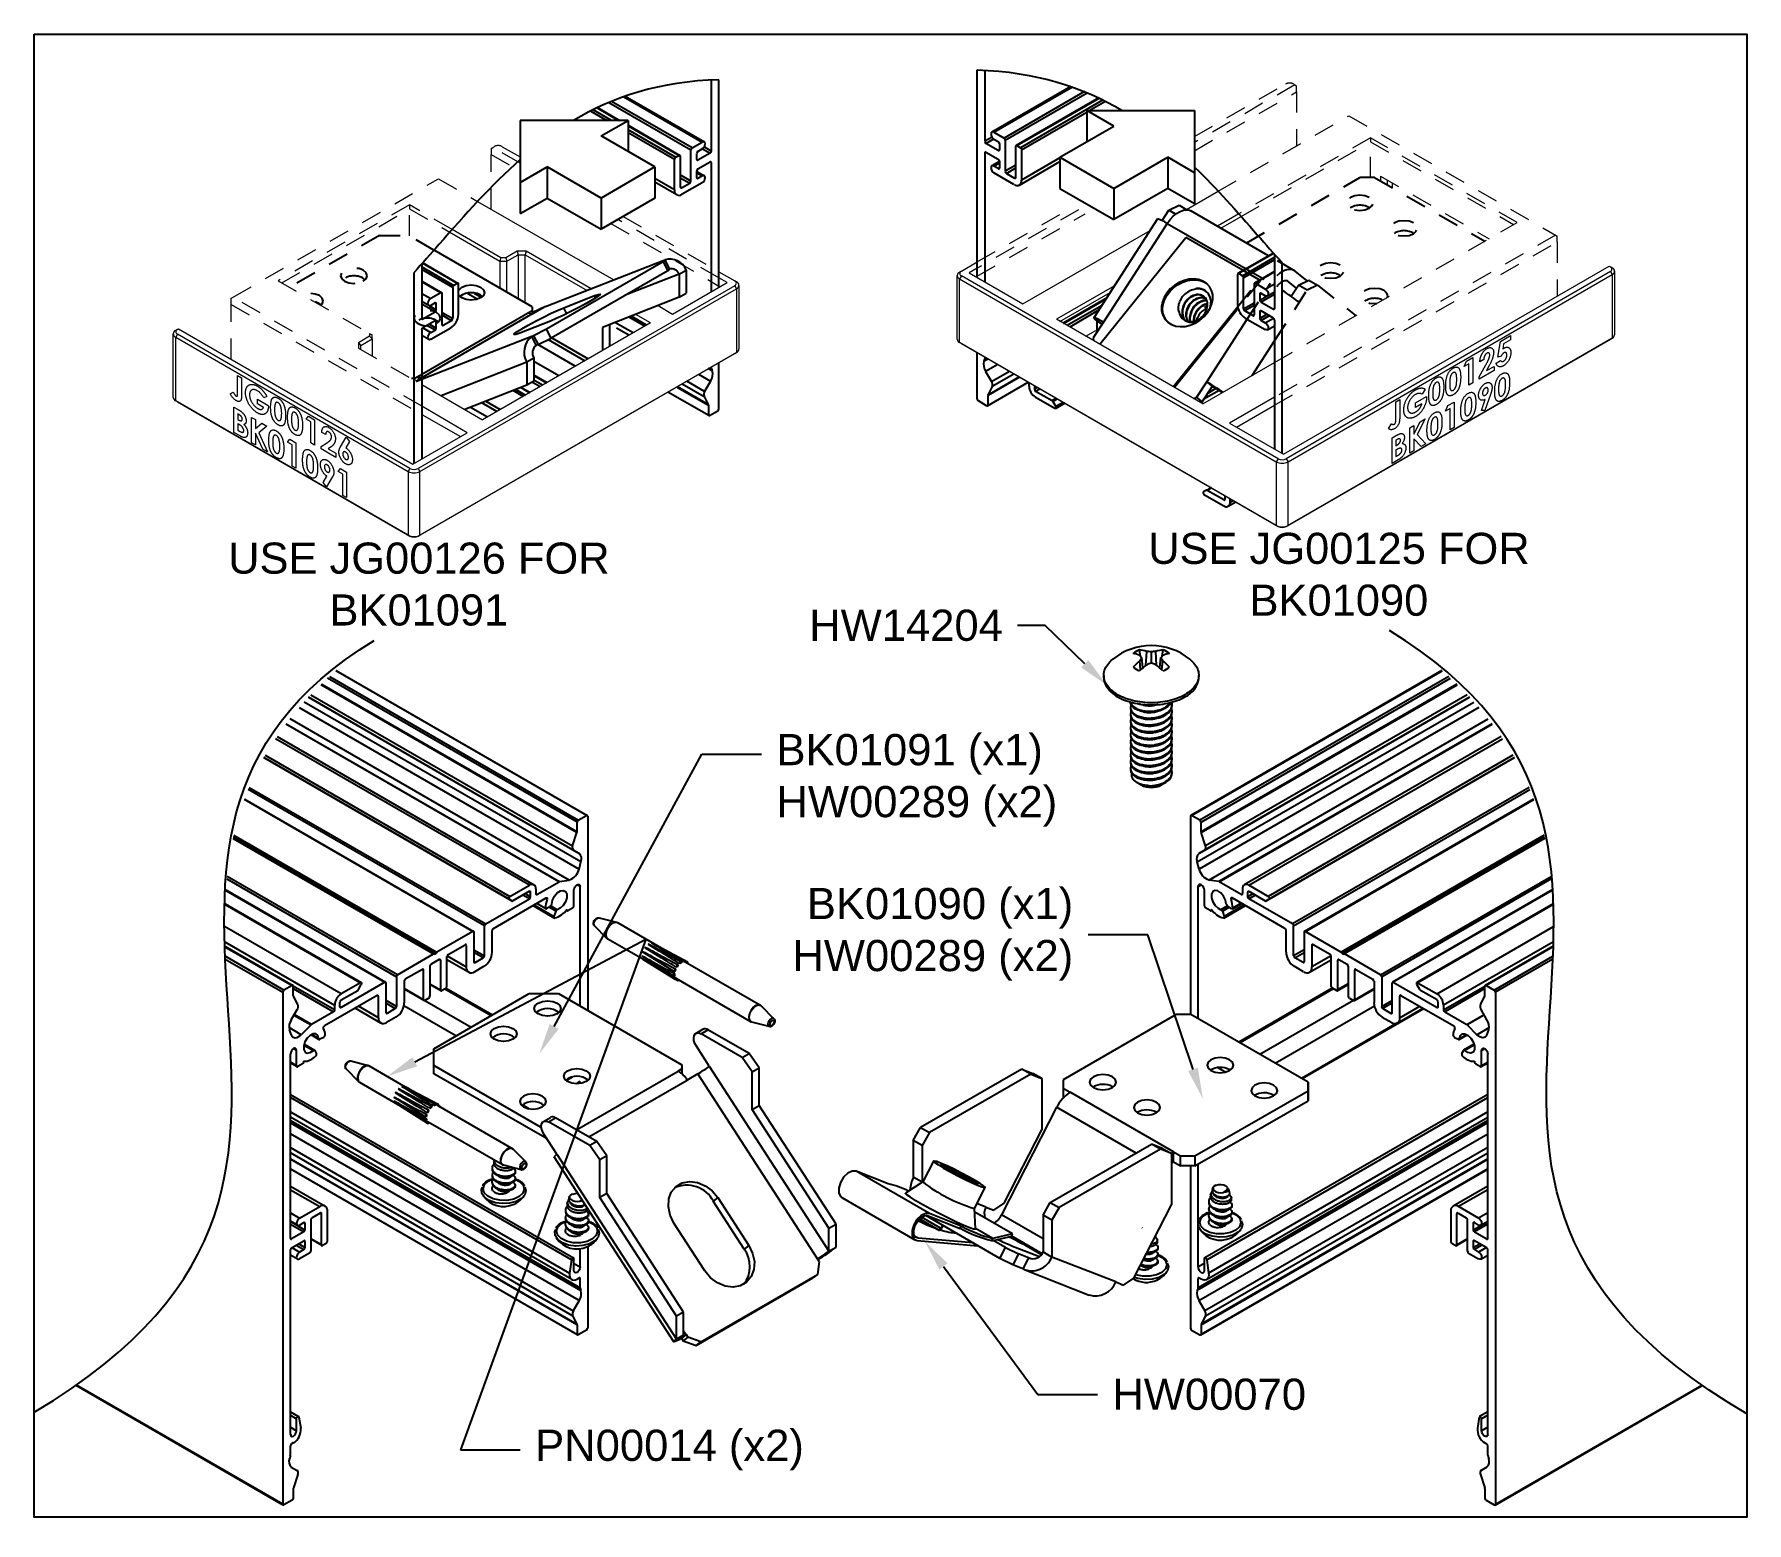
# Model space of a CAD drawing. Extents: x 0 to 10.3, y -9 to 0.
import ezdxf
from ezdxf import colors
from ezdxf.entities.mleader import LeaderData, LeaderLine
from ezdxf.math import Vec2, Vec3

# ---------------------------------------------------------------- set-up
doc = ezdxf.new("R2010")
doc.units = 0
doc.header["$LTSCALE"] = 0.5
doc.header["$MEASUREMENT"] = 0
doc.linetypes.add('HIDDEN', pattern=[0.375, 0.25, -0.125])
for name, color, linetype in [('Brackets', 181, 'CONTINUOUS'), ('Dimension', 10, 'CONTINUOUS'), ('FAB DWG', 221, 'CONTINUOUS'), ('Hardware', 242, 'CONTINUOUS'), ('Housing', 150, 'CONTINUOUS')]:
    doc.layers.add(name, color=color, linetype=linetype)
doc.layers.add('Jig', color=41, linetype='CONTINUOUS', lineweight=13)
doc.layers.add('Text-Unprinted', color=131, linetype='CONTINUOUS', plot=False)
doc.styles.get("Standard").update_dxf_attribs({"font": 'arial.ttf'})

msp = doc.modelspace()

# ---------------------------------------------------------------- texts
at = {"layer": 'FAB DWG', "transparency": 16777216, "char_height": 0.1875, "attachment_point": 5}
for s, insert in [('USE JG00126 FOR BK01091', (2.319, -3.316)), ('USE JG00125 FOR BK01090', (7.866, -3.257))]:
    msp.add_mtext_dynamic_manual_height_columns(s, width=2.94998, gutter_width=0.625, heights=[0], dxfattribs=dict(at, insert=insert))

# ---------------------------------------------------------------- linework, layer by layer
at = {"layer": 'Brackets', "linetype": 'HIDDEN', "lineweight": 25, "transparency": 16777216}
for p, q in [((7.31, -1.258), (7.993, -0.864)), ((8.081, -0.864), (7.993, -0.864)), ((8.081, -0.864), (8.745, -1.247)), ((2.082, -1.214), (1.541, -1.526)), ((2.082, -1.214), (2.259, -1.214)), ((7.675, -1.487), (7.603, -1.429)), ((7.556, -1.488), (7.562, -1.492)), ((7.611, -1.53), (7.562, -1.492)), ((7.579, -1.579), (7.622, -1.512)), ((7.622, -1.512), (7.684, -1.482)), ((7.675, -1.542), (7.622, -1.512)), ((7.737, -1.513), (7.675, -1.542)), ((7.684, -1.482), (7.737, -1.513)), ((7.737, -1.513), (7.964, -1.694)), ((7.964, -1.698), (7.964, -1.694)), ((2.316, -2.064), (2.316, -2.084)), ((2.294, -2.076), (2.275, -2.076)), ((2.294, -2.087), (2.294, -2.076)), ((2.301, -2.092), (2.336, -2.072))]:
    msp.add_line(p, q, dxfattribs=at)
at = {"layer": 'Brackets', "transparency": 16777216}
for p, q in [((6.84, -1.06), (6.902, -1.031)), ((6.902, -1.031), (6.95, -1.058)), ((6.773, -1.113), (6.388, -1.709)), ((6.8, -1.123), (6.84, -1.06)), ((6.881, -1.084), (6.84, -1.06)), ((7.442, -1.336), (6.974, -1.065)), ((6.831, -1.14), (6.446, -1.736)), ((6.831, -1.14), (7.306, -1.415)), ((3.002, -1.643), (2.411, -1.301)), ((3.082, -1.642), (3.792, -1.365)), ((3.792, -1.373), (3.089, -1.779)), ((3.819, -1.426), (3.116, -1.832)), ((3.803, -1.361), (3.792, -1.373)), ((3.792, -1.365), (3.803, -1.361)), ((3.792, -1.373), (3.819, -1.426)), ((3.83, -1.414), (3.803, -1.361)), ((3.819, -1.426), (3.83, -1.414)), ((3.889, -1.446), (3.931, -1.422)), ((3.931, -1.422), (3.931, -1.561)), ((3.889, -1.446), (3.562, -1.574)), ((3.889, -1.446), (3.889, -1.585)), ((3.082, -1.642), (3.002, -1.68)), ((3.002, -1.643), (3.002, -1.667)), ((3.071, -1.647), (3.008, -1.684)), ((3.192, -1.649), (3.378, -1.576)), ((3.21, -1.685), (3.192, -1.649)), ((3.385, -1.589), (3.378, -1.576)), ((3.889, -1.585), (3.426, -1.767)), ((3.889, -1.585), (3.931, -1.561)), ((3.002, -1.667), (2.336, -2.052)), ((3.007, -1.684), (2.343, -2.068)), ((3.113, -1.729), (2.927, -1.802)), ((3.002, -1.667), (3.002, -1.685)), ((3.469, -1.75), (3.469, -1.882)), ((6.446, -1.736), (6.384, -1.831)), ((6.439, -1.747), (6.408, -1.729)), ((6.408, -1.794), (6.408, -1.729)), ((7.069, -2.095), (7.313, -1.718)), ((3, -1.822), (2.305, -2.094)), ((3.01, -1.818), (3, -1.822)), ((3.027, -1.875), (3, -1.822)), ((3.089, -1.779), (3.01, -1.818)), ((3.01, -1.818), (3.038, -1.871)), ((3.038, -1.871), (3.116, -1.832)), ((3.116, -1.832), (3.089, -1.779)), ((3.426, -1.767), (3.426, -1.906)), ((6.384, -1.831), (6.387, -1.847)), ((7.342, -2.057), (7.478, -1.848)), ((3.012, -1.952), (2.97, -1.977)), ((3.012, -1.952), (3.012, -2.091)), ((3.038, -1.871), (3.027, -1.875)), ((2.97, -1.977), (2.453, -2.179)), ((2.97, -1.977), (2.97, -2.116)), ((2.336, -2.072), (2.343, -2.068)), ((2.97, -2.116), (2.597, -2.262)), ((3.012, -2.091), (2.97, -2.116)), ((7.007, -2.19), (7.069, -2.095)), ((7.041, -2.217), (7.103, -2.122)), ((7.103, -2.122), (7.069, -2.095)), ((6.99, -2.196), (7.007, -2.19)), ((7.007, -2.19), (7.041, -2.217)), ((7.041, -2.217), (7.033, -2.22)), ((2.41, -6.116), (2.984, -5.784)), ((2.984, -5.784), (3.161, -5.784)), ((3.161, -5.784), (3.905, -6.213)), ((6.885, -5.909), (6.203, -6.303)), ((6.974, -5.909), (6.885, -5.909)), ((7.681, -6.318), (6.974, -5.909)), ((3.989, -6.024), (4.031, -5.999)), ((4.02, -6.027), (4.062, -6.002)), ((4.268, -6.17), (4.02, -6.027)), ((4.31, -6.145), (4.062, -6.002)), ((2.41, -6.218), (2.41, -6.116)), ((4.07, -6.222), (3.992, -6.1)), ((4.268, -6.17), (4.31, -6.145)), ((4.329, -6.256), (4.268, -6.17)), ((4.371, -6.232), (4.31, -6.145)), ((3.057, -6.592), (2.41, -6.218)), ((2.41, -6.267), (2.41, -6.218)), ((3.092, -6.66), (2.41, -6.267)), ((3.269, -6.605), (3.883, -6.251)), ((3.905, -6.238), (3.883, -6.251)), ((3.905, -6.213), (3.905, -6.238)), ((3.905, -6.238), (3.905, -6.267)), ((4.001, -6.268), (3.937, -6.305)), ((4.722, -7.383), (4.001, -6.268)), ((4.07, -6.222), (4.791, -7.337)), ((4.329, -6.256), (4.371, -6.232)), ((4.329, -6.483), (4.329, -6.256)), ((4.371, -6.458), (4.371, -6.232)), ((5.955, -6.24), (5.344, -6.592)), ((6.008, -6.27), (5.397, -6.622)), ((6.008, -6.27), (5.955, -6.24)), ((5.955, -6.24), (6.021, -6.266)), ((6.008, -6.27), (6.074, -6.296)), ((6.074, -6.296), (6.021, -6.266)), ((6.074, -6.296), (6.074, -6.605)), ((7.207, -6.244), (7.211, -6.246)), ((3.343, -6.648), (3.937, -6.305)), ((6.203, -6.303), (6.203, -6.354)), ((6.203, -6.354), (6.245, -6.378)), ((6.203, -6.354), (6.203, -6.413)), ((6.868, -6.738), (6.245, -6.378)), ((6.5, -6.346), (6.503, -6.348)), ((6.998, -6.762), (7.681, -6.369)), ((7.472, -6.397), (7.476, -6.399)), ((7.681, -6.369), (7.681, -6.318)), ((7.681, -6.318), (7.681, -6.379)), ((7.681, -6.43), (7.681, -6.369)), ((7.681, -6.379), (7.681, -6.43)), ((4.329, -6.483), (4.371, -6.458)), ((4.791, -7.198), (4.329, -6.483)), ((4.834, -7.174), (4.371, -6.458)), ((6.164, -6.469), (5.832, -7.118)), ((6.643, -6.745), (6.164, -6.469)), ((6.765, -6.499), (6.769, -6.501)), ((6.998, -6.823), (7.681, -6.43)), ((3.07, -6.554), (3.112, -6.53)), ((3.101, -6.557), (3.143, -6.533)), ((3.349, -6.7), (3.101, -6.557)), ((3.391, -6.676), (3.143, -6.533)), ((5.3, -6.669), (5.344, -6.592)), ((5.344, -6.592), (5.397, -6.622)), ((5.848, -7.047), (6.074, -6.605)), ((3.151, -6.752), (3.073, -6.631)), ((3.391, -6.676), (3.349, -6.7)), ((3.41, -6.786), (3.349, -6.7)), ((3.452, -6.762), (3.391, -6.676)), ((5.353, -6.699), (5.3, -6.669)), ((5.3, -6.669), (5.3, -6.89)), ((5.397, -6.622), (5.353, -6.699)), ((5.353, -6.699), (5.353, -6.92)), ((6.126, -7.043), (6.737, -6.691)), ((6.79, -6.722), (6.737, -6.691)), ((6.803, -6.717), (6.737, -6.691)), ((3.857, -7.884), (3.135, -6.768)), ((3.151, -6.752), (3.872, -7.867)), ((3.452, -6.762), (3.41, -6.786)), ((3.41, -7.013), (3.41, -6.786)), ((3.452, -6.989), (3.452, -6.762)), ((6.79, -6.722), (6.179, -7.074)), ((6.856, -6.748), (6.79, -6.722)), ((6.803, -6.717), (6.856, -6.748)), ((6.856, -6.748), (6.856, -7.057)), ((6.868, -6.799), (6.868, -6.738)), ((6.868, -6.738), (6.91, -6.762)), ((6.868, -6.799), (6.91, -6.823)), ((6.91, -6.823), (6.91, -6.762)), ((6.91, -6.762), (6.998, -6.762)), ((6.998, -6.762), (6.998, -6.823)), ((5.353, -6.92), (5.3, -6.89)), ((6.998, -6.823), (6.91, -6.823)), ((3.452, -6.989), (3.41, -7.013)), ((3.872, -7.728), (3.41, -7.013)), ((3.915, -7.704), (3.452, -6.989)), ((4.122, -7.014), (4.094, -7.036)), ((4.122, -7.014), (4.308, -7.302)), ((5.353, -6.92), (5.352, -6.922)), ((5.354, -6.921), (5.353, -6.92)), ((4.281, -7.324), (4.094, -7.036)), ((5.822, -7.381), (5.375, -7.122)), ((5.738, -7.071), (5.683, -7.049)), ((5.738, -7.071), (5.785, -7.09)), ((5.785, -7.09), (5.848, -7.047)), ((6.082, -7.262), (5.832, -7.118)), ((6.082, -7.12), (6.126, -7.043)), ((6.135, -7.15), (6.082, -7.12)), ((6.082, -7.12), (6.082, -7.341)), ((6.126, -7.043), (6.179, -7.074)), ((6.179, -7.074), (6.135, -7.15)), ((6.63, -7.499), (6.856, -7.057)), ((4.043, -7.455), (3.856, -7.167)), ((4.791, -7.198), (4.834, -7.174)), ((4.791, -7.337), (4.791, -7.198)), ((4.834, -7.313), (4.834, -7.174)), ((6.135, -7.15), (6.135, -7.372)), ((4.308, -7.302), (4.281, -7.324)), ((4.791, -7.337), (4.834, -7.313)), ((5.856, -7.314), (5.782, -7.272)), ((5.822, -7.381), (5.856, -7.314)), ((5.856, -7.314), (5.934, -7.353)), ((5.887, -7.302), (6.06, -7.369)), ((6.076, -7.352), (5.893, -7.247)), ((4.732, -7.399), (4.722, -7.383)), ((4.732, -7.399), (4.722, -7.477)), ((5.9, -7.419), (5.822, -7.381)), ((5.934, -7.353), (5.9, -7.419)), ((5.961, -7.443), (5.9, -7.419)), ((5.995, -7.377), (5.934, -7.353)), ((5.995, -7.377), (5.961, -7.443)), ((6.009, -7.382), (5.995, -7.377)), ((6.082, -7.341), (6.135, -7.372)), ((6.52, -7.522), (6.135, -7.372)), ((3.991, -7.905), (4.695, -7.498)), ((4.018, -7.883), (4.722, -7.477)), ((4.722, -7.477), (4.695, -7.498)), ((5.975, -7.45), (6.36, -7.601)), ((6.52, -7.522), (6.567, -7.541)), ((6.567, -7.541), (6.63, -7.499)), ((3.915, -7.704), (3.872, -7.728)), ((3.872, -7.867), (3.872, -7.728)), ((3.915, -7.843), (3.915, -7.704)), ((3.915, -7.843), (3.872, -7.867)), ((3.93, -7.84), (3.903, -7.862)), ((3.915, -7.817), (3.93, -7.84)), ((3.93, -7.84), (3.94, -7.856)), ((3.903, -7.862), (3.913, -7.878)), ((3.94, -7.856), (3.913, -7.878)), ((3.913, -7.878), (3.991, -7.905)), ((4.018, -7.883), (3.94, -7.856)), ((3.991, -7.905), (4.018, -7.883))]:
    msp.add_line(p, q, dxfattribs=at)
at = {"layer": 'Brackets', "linetype": 'HIDDEN', "transparency": 16777216}
for p, q in [((2.41, -1.301), (2.259, -1.214)), ((7.603, -1.429), (7.442, -1.336)), ((7.306, -1.415), (7.454, -1.5)), ((7.313, -1.718), (7.454, -1.5)), ((7.478, -1.848), (7.675, -1.542)), ((2.336, -2.052), (2.294, -2.076))]:
    msp.add_line(p, q, dxfattribs=at)
at = {"layer": 'Brackets', "linetype": 'HIDDEN', "lineweight": 25, "transparency": 16777216, "flags": 128}
for points in [[(8.049, -0.984), (8.023, -0.974), (7.993, -0.971), (7.962, -0.974), (7.936, -0.984), (7.919, -0.999), (7.913, -1.017), (7.919, -1.034), (7.936, -1.049), (7.962, -1.059), (7.993, -1.063), (8.023, -1.059), (8.049, -1.049), (8.067, -1.034), (8.073, -1.017), (8.067, -0.999), (8.049, -0.984)], [(8.315, -1.137), (8.289, -1.127), (8.258, -1.124), (8.227, -1.127), (8.201, -1.137), (8.184, -1.152), (8.178, -1.17), (8.184, -1.188), (8.201, -1.203), (8.227, -1.213), (8.258, -1.216), (8.289, -1.213), (8.315, -1.203), (8.332, -1.188), (8.338, -1.17), (8.332, -1.152), (8.315, -1.137)], [(1.984, -1.489), (2.001, -1.474), (2.007, -1.456), (2.001, -1.438), (1.984, -1.423), (1.958, -1.413), (1.927, -1.41), (1.897, -1.413), (1.871, -1.423), (1.854, -1.438), (1.847, -1.456), (1.854, -1.474), (1.871, -1.489), (1.897, -1.499), (1.927, -1.502), (1.958, -1.499), (1.984, -1.489)], [(7.603, -1.429), (7.588, -1.421), (7.571, -1.418), (7.551, -1.42), (7.531, -1.427), (7.51, -1.44), (7.49, -1.456), (7.471, -1.477), (7.454, -1.5)], [(7.873, -1.392), (7.847, -1.382), (7.816, -1.379), (7.785, -1.382), (7.76, -1.392), (7.742, -1.407), (7.736, -1.425), (7.742, -1.443), (7.76, -1.458), (7.785, -1.468), (7.816, -1.471), (7.847, -1.468), (7.873, -1.458), (7.89, -1.443), (7.896, -1.425), (7.89, -1.407), (7.873, -1.392)], [(7.562, -1.492), (7.555, -1.487), (7.546, -1.486), (7.537, -1.487), (7.526, -1.491), (7.516, -1.497), (7.506, -1.505), (7.496, -1.515), (7.491, -1.522)], [(8.138, -1.545), (8.112, -1.535), (8.081, -1.532), (8.051, -1.535), (8.025, -1.545), (8.007, -1.56), (8.001, -1.578), (8.007, -1.596), (8.025, -1.611), (8.051, -1.621), (8.081, -1.624), (8.095, -1.623)], [(8.159, -1.586), (8.161, -1.578), (8.155, -1.56), (8.138, -1.545)], [(1.728, -1.634), (1.736, -1.627), (1.742, -1.609), (1.736, -1.591), (1.719, -1.576), (1.693, -1.566), (1.662, -1.563), (1.632, -1.566), (1.619, -1.571)], [(2.426, -1.744), (2.443, -1.729), (2.449, -1.711), (2.443, -1.693), (2.426, -1.678), (2.4, -1.668), (2.369, -1.665), (2.339, -1.668), (2.313, -1.678), (2.295, -1.693), (2.289, -1.711), (2.295, -1.729), (2.313, -1.744), (2.339, -1.754), (2.369, -1.757), (2.4, -1.754), (2.426, -1.744)]]:
    msp.add_lwpolyline(points, dxfattribs=at)
at = {"layer": 'Brackets', "transparency": 16777216, "flags": 128}
for points in [[(6.831, -1.14), (6.848, -1.117), (6.867, -1.096), (6.887, -1.08), (6.908, -1.068), (6.928, -1.06), (6.948, -1.058), (6.965, -1.061), (6.974, -1.065)], [(2.558, -1.544), (2.561, -1.54), (2.578, -1.525), (2.604, -1.515), (2.635, -1.511), (2.665, -1.515), (2.691, -1.525), (2.708, -1.54), (2.715, -1.558), (2.708, -1.575), (2.691, -1.59)], [(2.691, -1.59), (2.665, -1.6), (2.635, -1.604), (2.604, -1.6), (2.578, -1.59), (2.561, -1.575), (2.558, -1.571)], [(2.927, -1.802), (2.904, -1.81), (2.893, -1.811), (2.896, -1.805), (2.912, -1.793), (2.94, -1.776), (2.978, -1.754), (3.022, -1.73), (3.07, -1.705), (3.116, -1.682), (3.158, -1.663), (3.192, -1.649)], [(3.378, -1.576), (3.402, -1.568), (3.412, -1.566), (3.409, -1.572), (3.393, -1.584), (3.365, -1.602), (3.327, -1.624), (3.283, -1.648), (3.236, -1.672), (3.189, -1.695), (3.147, -1.714), (3.113, -1.729)], [(6.446, -1.736), (6.426, -1.725), (6.41, -1.716), (6.398, -1.711), (6.391, -1.708), (6.388, -1.709), (6.39, -1.713), (6.397, -1.719), (6.408, -1.729)], [(3.152, -5.906), (3.126, -5.916), (3.095, -5.92), (3.064, -5.916), (3.038, -5.906), (3.021, -5.891), (3.015, -5.874), (3.021, -5.856), (3.038, -5.841), (3.064, -5.831), (3.095, -5.827), (3.126, -5.831), (3.152, -5.841), (3.169, -5.856), (3.175, -5.874), (3.169, -5.891), (3.152, -5.906)], [(2.886, -6.059), (2.86, -6.069), (2.83, -6.073), (2.799, -6.069), (2.773, -6.059), (2.756, -6.044), (2.75, -6.027), (2.756, -6.009), (2.773, -5.994), (2.799, -5.984), (2.83, -5.98), (2.86, -5.984), (2.886, -5.994), (2.904, -6.009), (2.91, -6.027), (2.904, -6.044), (2.886, -6.059)], [(3.992, -6.1), (3.983, -6.084), (3.977, -6.066), (3.976, -6.05), (3.978, -6.036), (3.985, -6.026), (3.995, -6.021), (4.007, -6.021), (4.02, -6.027)], [(7.094, -6.248), (7.12, -6.258), (7.151, -6.262), (7.181, -6.258), (7.207, -6.248), (7.224, -6.233), (7.231, -6.215), (7.224, -6.198), (7.207, -6.183), (7.181, -6.173), (7.151, -6.169), (7.12, -6.173), (7.094, -6.183), (7.077, -6.198), (7.071, -6.215), (7.077, -6.233), (7.094, -6.248)], [(3.328, -6.314), (3.302, -6.324), (3.272, -6.328), (3.241, -6.324), (3.215, -6.314), (3.198, -6.299), (3.192, -6.282), (3.198, -6.264), (3.215, -6.249), (3.241, -6.239), (3.272, -6.235), (3.302, -6.239), (3.328, -6.249), (3.346, -6.264), (3.352, -6.282), (3.346, -6.299), (3.328, -6.314)], [(6.387, -6.35), (6.413, -6.36), (6.443, -6.364), (6.474, -6.36), (6.5, -6.35), (6.517, -6.335), (6.523, -6.318), (6.517, -6.3), (6.5, -6.285), (6.474, -6.275), (6.443, -6.271), (6.413, -6.275), (6.387, -6.285), (6.369, -6.3), (6.363, -6.318), (6.369, -6.335), (6.387, -6.35)], [(3.063, -6.467), (3.08, -6.452), (3.087, -6.435), (3.08, -6.417), (3.063, -6.402), (3.037, -6.392), (3.007, -6.388), (2.976, -6.392), (2.95, -6.402), (2.933, -6.417), (2.927, -6.435), (2.933, -6.452), (2.95, -6.467), (2.976, -6.477), (3.007, -6.481), (3.037, -6.477), (3.063, -6.467)], [(7.359, -6.401), (7.385, -6.411), (7.416, -6.415), (7.446, -6.411), (7.472, -6.401), (7.49, -6.386), (7.496, -6.369), (7.49, -6.351), (7.472, -6.336), (7.446, -6.326), (7.416, -6.322), (7.385, -6.326), (7.359, -6.336), (7.342, -6.351), (7.336, -6.369), (7.342, -6.386), (7.359, -6.401)], [(6.652, -6.503), (6.678, -6.513), (6.709, -6.517), (6.739, -6.513), (6.765, -6.503), (6.782, -6.488), (6.789, -6.471), (6.782, -6.453), (6.765, -6.438), (6.739, -6.428), (6.709, -6.424), (6.678, -6.428), (6.652, -6.438), (6.635, -6.453), (6.629, -6.471), (6.635, -6.488), (6.652, -6.503)], [(3.073, -6.631), (3.064, -6.614), (3.058, -6.597), (3.057, -6.58), (3.06, -6.567), (3.066, -6.557), (3.076, -6.552), (3.088, -6.552), (3.101, -6.557)], [(3.151, -6.752), (3.142, -6.76), (3.137, -6.765), (3.135, -6.768), (3.135, -6.768)], [(6.855, -6.747), (6.856, -6.746), (6.868, -6.738)], [(3.856, -7.167), (3.833, -7.12), (3.823, -7.07), (3.825, -7.022), (3.841, -6.98), (3.87, -6.946), (3.907, -6.925), (3.952, -6.916), (3.999, -6.922), (4.046, -6.942), (4.088, -6.973), (4.122, -7.014)], [(4.308, -7.302), (4.331, -7.35), (4.342, -7.399), (4.339, -7.448), (4.323, -7.49), (4.295, -7.524), (4.257, -7.545), (4.213, -7.554), (4.165, -7.548), (4.119, -7.528), (4.077, -7.497), (4.043, -7.455)], [(3.93, -7.84), (3.922, -7.845), (3.916, -7.848), (3.911, -7.85), (3.908, -7.851), (3.907, -7.851), (3.908, -7.85), (3.91, -7.847), (3.915, -7.843)], [(3.903, -7.862), (3.887, -7.871), (3.874, -7.877), (3.865, -7.882), (3.859, -7.884), (3.856, -7.883), (3.858, -7.88), (3.863, -7.875), (3.872, -7.867)]]:
    msp.add_lwpolyline(points, dxfattribs=at)
at = {"layer": 'Brackets', "linetype": 'HIDDEN', "lineweight": 25, "transparency": 16777216}
for centre, radius, start, end in [((7.993, -1.146), 0.115, 58.5387, 121.4613), ((8.258, -1.299), 0.115, 58.5387, 121.4613), ((7.816, -1.554), 0.115, 58.5387, 121.4613), ((1.927, -1.566), 0.11, 51.7271, 128.2729), ((6.622, -2.941), 1.663, 52.8185, 60.013), ((1.662, -1.719), 0.11, 51.7271, 73.2177), ((8.081, -1.707), 0.115, 65.0286, 121.4613), ((2.369, -1.821), 0.11, 51.7271, 128.2729), ((7.946, -1.643), 0.0574, 287.3264, 289.1147), ((2.334, -2.037), 0.032, 235.6029, 273.9185)]:
    msp.add_arc(centre, radius, start, end, dxfattribs=at)
at = {"layer": 'Brackets', "transparency": 16777216}
for centre, radius, start, end in [((6.73, -1.281), 0.173, 54.3728, 75.5478), ((3.834, -1.46), 0.104, 21.2449, 107.8081), ((3.838, -1.469), 0.0556, 23.5439, 98.6388), ((2.635, -1.668), 0.11, 51.7093, 128.2907), ((2.998, -1.653), 0.032, 235.6029, 286.575), ((3.07, -1.916), 0.117, 126.416, 211.5285), ((3.062, -1.922), 0.0584, 126.416, 211.5285), ((2.335, -2.047), 0.0224, 272.7745, 291.0021), ((6.237, -3.536), 1.663, 55.9691, 60.013), ((6.686, -2.844), 0.833, 55.1116, 60.013), ((3.095, -5.984), 0.11, 51.7271, 128.2729), ((2.83, -6.137), 0.11, 51.7271, 128.2729), ((4.044, -6.027), 0.0305, 53.3912, 115.307), ((3.272, -6.392), 0.11, 51.7505, 128.0891), ((3.795, -6.393), 0.167, 31.817, 58.3266), ((3.669, -5.694), 0.663, 299.9811, 307.1902), ((7.151, -6.348), 0.119, 61.6611, 120.4551), ((6.363, -6.566), 0.221, 122.2027, 154.0529), ((6.444, -6.45), 0.119, 61.6611, 120.4551), ((7.416, -6.501), 0.119, 61.6611, 120.4551), ((3.007, -6.545), 0.11, 51.7271, 128.2729), ((6.709, -6.604), 0.119, 61.6611, 120.4551), ((3.125, -6.557), 0.0305, 53.3912, 115.307), ((6.911, -6.872), 0.0847, 120.3687, 130.4453), ((5.461, -6.972), 0.18, 152.7693, 178.6914), ((3.935, -7.12), 0.181, 27.8416, 114.665), ((5.813, -7.111), 0.0852, 152.0327, 198.024), ((5.74, -7.076), 0.101, 295.2889, 335.5003), ((4.142, -7.428), 0.173, 321.6202, 36.9167), ((4.044, -6.272), 1.307, 301.3927, 307.1913), ((6.417, -6.003), 1.402, 244.2191, 247.8039), ((5.035, -9.041), 1.977, 58.3844, 64.9003), ((4.391, -6.809), 0.663, 299.9811, 307.1902), ((6.014, -7.325), 0.13, 246.088, 338.8013), ((6.022, -7.317), 0.0651, 246.088, 338.8013), ((6.397, -7.473), 0.133, 253.7429, 338.2747)]:
    msp.add_arc(centre, radius, start, end, dxfattribs=at)
at = {"layer": 'Dimension', "transparency": 16777216}
for p, q in [((6.509, -0.554), (6.347, -0.46)), ((6.347, -0.46), (6.996, -0.46)), ((6.347, -0.46), (6.347, -0.648)), ((6.996, -0.46), (6.996, -1.023)), ((3.58, -0.519), (2.93, -0.519)), ((2.93, -0.519), (2.93, -1.081)), ((3.417, -0.613), (3.58, -0.519)), ((3.742, -0.8), (3.417, -0.613)), ((3.58, -0.519), (3.58, -0.706)), ((6.184, -0.742), (6.509, -0.554)), ((2.93, -0.894), (3.093, -0.8)), ((3.417, -0.988), (3.093, -0.8)), ((3.093, -0.8), (3.093, -0.988)), ((3.742, -0.8), (3.417, -0.988)), ((3.742, -0.8), (3.742, -0.988)), ((6.184, -0.742), (6.509, -0.929)), ((6.184, -0.742), (6.184, -0.929)), ((6.509, -0.929), (6.834, -0.742)), ((6.996, -0.835), (6.834, -0.742)), ((6.834, -0.742), (6.834, -0.929)), ((6.184, -0.929), (6.509, -1.117)), ((6.834, -0.929), (6.509, -1.117)), ((6.509, -0.929), (6.509, -1.117)), ((6.996, -1.023), (6.834, -0.929)), ((2.93, -1.081), (3.093, -0.988)), ((3.093, -0.988), (3.417, -1.175)), ((3.417, -0.988), (3.417, -1.175)), ((3.742, -0.988), (3.417, -1.175))]:
    msp.add_line(p, q, dxfattribs=at)
for points, knots in [([(10.325, -8.317), (9.03, -7.561), (9.137, -5.906), (9.244, -4.252), (8.17, -3.594)], [0.069502, 0.069502, 0.069502, 0.069502, 1, 1.908891, 1.908891, 1.908891, 1.908891]), ([(0, -8.307), (1.277, -7.553), (1.171, -5.903), (1.064, -4.252), (2.05, -3.655)], [0.073588, 0.073588, 0.073588, 0.073588, 1, 1.908891, 1.908891, 1.908891, 1.908891])]:
    msp.add_open_spline(points, degree=3, knots=knots, dxfattribs=at)
at = {"layer": 'Hardware', "transparency": 16777216}
for p, q in [((6.425, -1.869), (6.944, -1.225)), ((7.289, -1.424), (6.944, -1.225)), ((6.867, -2.125), (7.256, -1.641)), ((7.072, -1.639), (7.056, -1.649)), ((7.094, -1.606), (7.089, -1.641)), ((7.259, -1.653), (6.874, -2.129)), ((3.403, -5.326), (3.405, -5.326)), ((3.405, -5.326), (3.51, -5.354)), ((3.506, -5.354), (3.516, -5.356)), ((3.516, -5.356), (3.78, -5.508)), ((3.453, -5.452), (3.377, -5.375)), ((3.683, -5.585), (3.459, -5.456)), ((3.856, -5.678), (3.665, -5.559)), ((3.752, -5.585), (3.669, -5.533)), ((3.705, -5.486), (3.903, -5.592)), ((3.725, -5.479), (3.923, -5.585)), ((3.752, -5.492), (3.939, -5.592)), ((3.766, -5.548), (3.883, -5.61)), ((3.863, -5.697), (3.672, -5.578)), ((3.86, -5.652), (3.752, -5.584)), ((3.925, -5.592), (4.378, -5.853)), ((3.878, -5.704), (3.867, -5.697)), ((4.32, -5.953), (3.87, -5.693)), ((4.383, -5.858), (4.459, -5.935)), ((4.32, -5.953), (4.323, -5.954)), ((4.431, -5.983), (4.327, -5.956)), ((1.909, -6.19), (2.013, -6.217)), ((1.957, -6.315), (1.881, -6.238)), ((2.02, -6.22), (2.236, -6.345)), ((1.957, -6.315), (1.959, -6.318)), ((2.195, -6.454), (1.962, -6.32)), ((2.219, -6.344), (2.417, -6.45)), ((2.219, -6.368), (2.396, -6.463)), ((2.237, -6.345), (2.435, -6.451)), ((2.204, -6.431), (2.17, -6.41)), ((2.361, -6.552), (2.17, -6.433)), ((2.372, -6.566), (2.182, -6.447)), ((2.36, -6.528), (2.204, -6.431)), ((2.426, -6.456), (2.418, -6.451)), ((2.433, -6.458), (2.881, -6.717)), ((2.436, -6.459), (2.446, -6.465)), ((2.365, -6.552), (2.372, -6.556)), ((2.824, -6.817), (2.375, -6.558)), ((2.771, -6.796), (2.774, -6.788)), ((2.887, -6.721), (2.963, -6.798)), ((5.421, -6.793), (5.357, -6.919)), ((2.761, -6.922), (2.761, -6.917)), ((2.762, -6.84), (2.762, -6.835)), ((2.762, -6.881), (2.762, -6.876)), ((2.824, -6.817), (2.827, -6.818)), ((2.935, -6.847), (2.83, -6.819)), ((2.899, -6.898), (2.899, -6.903)), ((2.9, -6.857), (2.9, -6.862)), ((5.397, -7.11), (4.955, -6.855)), ((5.148, -6.93), (4.955, -6.855)), ((2.899, -6.939), (2.899, -6.944)), ((3.225, -7.017), (3.228, -7.006)), ((3.244, -6.991), (3.247, -6.992)), ((4.868, -7.014), (5.31, -7.269)), ((5.357, -6.919), (5.252, -6.986)), ((5.668, -7.079), (5.733, -6.953)), ((7.092, -6.998), (7.097, -6.984)), ((7.104, -6.964), (7.107, -6.953)), ((7.123, -6.938), (7.126, -6.939)), ((7.17, -6.983), (7.179, -6.977)), ((7.194, -6.958), (7.194, -6.964)), ((7.201, -6.964), (7.207, -6.984)), ((7.216, -7.011), (7.218, -7.018)), ((3.204, -7.096), (3.204, -7.091)), ((3.213, -7.051), (3.218, -7.036)), ((3.291, -7.035), (3.3, -7.03)), ((3.342, -7.112), (3.342, -7.117)), ((5.39, -7.123), (5.583, -7.199)), ((5.589, -7.185), (5.397, -7.11)), ((5.675, -7.202), (5.668, -7.078)), ((5.898, -7.233), (5.67, -7.101)), ((7.082, -7.084), (7.082, -7.079)), ((7.082, -7.125), (7.082, -7.12)), ((7.083, -7.043), (7.083, -7.038)), ((7.22, -7.1), (7.22, -7.105)), ((7.221, -7.059), (7.221, -7.064)), ((3.203, -7.178), (3.203, -7.173)), ((3.204, -7.137), (3.204, -7.132)), ((3.341, -7.153), (3.341, -7.158)), ((3.341, -7.194), (3.341, -7.199)), ((5.458, -7.214), (5.336, -7.144)), ((5.454, -7.209), (5.338, -7.142)), ((5.464, -7.198), (5.35, -7.132)), ((5.464, -7.198), (5.454, -7.209)), ((5.458, -7.214), (5.454, -7.209)), ((5.467, -7.203), (5.458, -7.214)), ((5.583, -7.199), (5.589, -7.185)), ((5.779, -7.26), (5.675, -7.199)), ((6.677, -7.193), (6.679, -7.195)), ((7.22, -7.141), (7.22, -7.146)), ((5.329, -7.259), (5.309, -7.248)), ((5.324, -7.273), (5.689, -7.304)), ((5.66, -7.287), (5.329, -7.259)), ((5.772, -7.273), (5.779, -7.26)), ((5.772, -7.273), (5.774, -7.274)), ((5.774, -7.274), (5.894, -7.246)), ((5.898, -7.233), (5.779, -7.26)), ((5.894, -7.246), (5.898, -7.233)), ((6.77, -7.266), (6.772, -7.273)), ((6.774, -7.314), (6.774, -7.319)), ((6.774, -7.355), (6.774, -7.36)), ((6.774, -7.396), (6.774, -7.401))]:
    msp.add_line(p, q, dxfattribs=at)
at = {"layer": 'Hardware', "linetype": 'HIDDEN', "transparency": 16777216}
for p, q in [((7.386, -1.48), (7.289, -1.424)), ((7.256, -1.641), (7.386, -1.48)), ((7.392, -1.488), (7.259, -1.653)), ((7.386, -1.48), (7.392, -1.488))]:
    msp.add_line(p, q, dxfattribs=at)
at = {"layer": 'Hardware', "linetype": 'Continuous', "lineweight": 25, "transparency": 16777216}
for p, q in [((6.669, -3.749), (6.664, -3.711)), ((6.801, -3.749), (6.806, -3.711)), ((6.67, -3.832), (6.665, -3.777)), ((6.684, -3.82), (6.677, -3.758)), ((6.688, -3.816), (6.683, -3.814)), ((6.702, -3.805), (6.707, -3.721)), ((6.735, -3.792), (6.735, -3.725)), ((6.767, -3.805), (6.763, -3.721)), ((6.786, -3.814), (6.782, -3.816)), ((6.786, -3.82), (6.793, -3.758)), ((6.799, -3.832), (6.804, -3.777)), ((6.448, -3.865), (6.448, -3.877)), ((7.021, -3.877), (7.021, -3.865)), ((6.61, -4.06), (6.61, -4.067)), ((6.61, -4.101), (6.61, -4.108)), ((6.86, -4.046), (6.86, -4.04)), ((6.86, -4.087), (6.86, -4.081)), ((6.86, -4.128), (6.86, -4.121)), ((6.61, -4.142), (6.61, -4.148)), ((6.61, -4.183), (6.61, -4.189)), ((6.61, -4.224), (6.61, -4.23)), ((6.86, -4.169), (6.86, -4.162)), ((6.86, -4.21), (6.86, -4.203)), ((6.61, -4.264), (6.61, -4.271)), ((6.61, -4.305), (6.61, -4.312)), ((6.86, -4.25), (6.86, -4.244)), ((6.86, -4.291), (6.86, -4.285)), ((6.86, -4.332), (6.86, -4.326)), ((6.61, -4.346), (6.61, -4.353)), ((6.61, -4.387), (6.61, -4.393)), ((6.61, -4.428), (6.61, -4.434)), ((6.86, -4.373), (6.86, -4.366)), ((6.86, -4.414), (6.86, -4.407)), ((6.649, -4.511), (6.668, -4.522)), ((6.669, -4.523), (6.673, -4.525)), ((6.797, -4.525), (6.803, -4.521)), ((6.822, -4.511), (6.823, -4.51)), ((6.86, -4.455), (6.86, -4.448))]:
    msp.add_line(p, q, dxfattribs=at)
at = {"layer": 'Hardware', "linetype": 'Continuous', "lineweight": 25, "transparency": 16777216, "flags": 128}
for points in [[(6.967, -3.768), (6.967, -3.768), (6.976, -3.776), (6.984, -3.784), (6.991, -3.791), (6.998, -3.8), (7.004, -3.808), (7.009, -3.816), (7.013, -3.825), (7.016, -3.834), (7.019, -3.843), (7.02, -3.852), (7.021, -3.86), (7.021, -3.869), (7.02, -3.878), (7.019, -3.887), (7.016, -3.896), (7.013, -3.905), (7.009, -3.914), (7.004, -3.922), (6.998, -3.93), (6.991, -3.938), (6.984, -3.946), (6.976, -3.954), (6.967, -3.961), (6.958, -3.969), (6.948, -3.975), (6.937, -3.982), (6.926, -3.988), (6.914, -3.994), (6.902, -3.999), (6.889, -4.004), (6.876, -4.009), (6.862, -4.013), (6.848, -4.017), (6.834, -4.02), (6.819, -4.023), (6.804, -4.025), (6.789, -4.027), (6.773, -4.029), (6.758, -4.03), (6.742, -4.03), (6.727, -4.03), (6.711, -4.03), (6.696, -4.029), (6.681, -4.027), (6.666, -4.025), (6.651, -4.023), (6.636, -4.02), (6.622, -4.017), (6.607, -4.013), (6.594, -4.009), (6.58, -4.004), (6.568, -3.999), (6.555, -3.994), (6.543, -3.988), (6.532, -3.982), (6.521, -3.975), (6.511, -3.969), (6.502, -3.961), (6.493, -3.954), (6.485, -3.946), (6.478, -3.938), (6.472, -3.93), (6.466, -3.922), (6.461, -3.914), (6.457, -3.905), (6.453, -3.896), (6.451, -3.887), (6.449, -3.878), (6.448, -3.869), (6.448, -3.86), (6.449, -3.852), (6.451, -3.843), (6.453, -3.834), (6.457, -3.825), (6.461, -3.816), (6.466, -3.808), (6.472, -3.8), (6.478, -3.791), (6.485, -3.784), (6.493, -3.776), (6.502, -3.768), (6.502, -3.768)], [(6.448, -3.877), (6.448, -3.882), (6.449, -3.891), (6.451, -3.9), (6.453, -3.908), (6.457, -3.917), (6.461, -3.926), (6.466, -3.934), (6.472, -3.943), (6.478, -3.951), (6.485, -3.959), (6.493, -3.966), (6.502, -3.974), (6.511, -3.981), (6.521, -3.988), (6.532, -3.994), (6.543, -4), (6.555, -4.006), (6.568, -4.012), (6.58, -4.017), (6.594, -4.021), (6.607, -4.025), (6.622, -4.029), (6.636, -4.032), (6.651, -4.035), (6.666, -4.038), (6.681, -4.04), (6.696, -4.041), (6.711, -4.042), (6.727, -4.043), (6.742, -4.043), (6.758, -4.042), (6.773, -4.041), (6.789, -4.04), (6.804, -4.038), (6.819, -4.035), (6.834, -4.032), (6.848, -4.029), (6.862, -4.025), (6.876, -4.021), (6.889, -4.017), (6.902, -4.012), (6.914, -4.006), (6.926, -4), (6.937, -3.994)]]:
    msp.add_lwpolyline(points, dxfattribs=at)
at = {"layer": 'Hardware', "transparency": 16777216, "flags": 128}
for points in [[(3.377, -5.375), (3.375, -5.37), (3.374, -5.361), (3.376, -5.352), (3.381, -5.342), (3.387, -5.333), (3.395, -5.328), (3.403, -5.326)], [(3.513, -5.355), (3.504, -5.353), (3.489, -5.357), (3.474, -5.368), (3.46, -5.385), (3.45, -5.405), (3.446, -5.425), (3.448, -5.442), (3.455, -5.453), (3.456, -5.454)], [(3.459, -5.456), (3.457, -5.454), (3.449, -5.443), (3.447, -5.426), (3.451, -5.406), (3.461, -5.386), (3.475, -5.369), (3.491, -5.357), (3.506, -5.354)], [(3.86, -5.663), (3.858, -5.665), (3.856, -5.668), (3.855, -5.671), (3.854, -5.674), (3.855, -5.676), (3.856, -5.678), (3.858, -5.678), (3.861, -5.677)], [(3.868, -5.636), (3.865, -5.637), (3.863, -5.638), (3.861, -5.641), (3.859, -5.644), (3.859, -5.647), (3.859, -5.65), (3.86, -5.652), (3.862, -5.652)], [(3.884, -5.611), (3.882, -5.61), (3.88, -5.61), (3.878, -5.612), (3.875, -5.614), (3.874, -5.617), (3.873, -5.62), (3.873, -5.623), (3.873, -5.625)], [(3.905, -5.595), (3.904, -5.593), (3.903, -5.592), (3.901, -5.591), (3.898, -5.592), (3.896, -5.594), (3.894, -5.597), (3.893, -5.6), (3.892, -5.603)], [(3.924, -5.593), (3.925, -5.59), (3.925, -5.587), (3.924, -5.585), (3.922, -5.585), (3.919, -5.585), (3.917, -5.587), (3.915, -5.589), (3.913, -5.592)], [(3.94, -5.6), (3.94, -5.598), (3.94, -5.595), (3.939, -5.593), (3.938, -5.592), (3.936, -5.592), (3.933, -5.593), (3.931, -5.595)], [(3.864, -5.685), (3.862, -5.688), (3.861, -5.691), (3.861, -5.694), (3.862, -5.696), (3.864, -5.697), (3.866, -5.697), (3.868, -5.696), (3.87, -5.693)], [(3.877, -5.697), (3.876, -5.699), (3.877, -5.702), (3.878, -5.704), (3.88, -5.704), (3.882, -5.704), (3.884, -5.702), (3.885, -5.702)], [(4.378, -5.853), (4.367, -5.851), (4.352, -5.855), (4.336, -5.866), (4.323, -5.883), (4.313, -5.903), (4.308, -5.923), (4.31, -5.94), (4.318, -5.952), (4.32, -5.953)], [(4.327, -5.956), (4.32, -5.952), (4.312, -5.941), (4.31, -5.924), (4.314, -5.904), (4.324, -5.884), (4.338, -5.867), (4.354, -5.856), (4.369, -5.852)], [(4.369, -5.852), (4.381, -5.856), (4.383, -5.858)], [(4.452, -5.932), (4.445, -5.934), (4.437, -5.939), (4.43, -5.947), (4.425, -5.957), (4.423, -5.967), (4.424, -5.976), (4.428, -5.981), (4.431, -5.983)], [(4.455, -5.944), (4.459, -5.945), (4.461, -5.949), (4.462, -5.954), (4.46, -5.961), (4.457, -5.967), (4.453, -5.973), (4.448, -5.976), (4.443, -5.978), (4.439, -5.976), (4.436, -5.973), (4.436, -5.967), (4.437, -5.961), (4.44, -5.954), (4.445, -5.949), (4.45, -5.945), (4.455, -5.944)], [(4.459, -5.935), (4.458, -5.934), (4.452, -5.932)], [(1.881, -6.238), (1.88, -6.238), (1.877, -6.231), (1.877, -6.222), (1.88, -6.212), (1.886, -6.202), (1.893, -6.195), (1.901, -6.191)], [(1.901, -6.191), (1.908, -6.19), (1.909, -6.19)], [(1.996, -6.219), (1.982, -6.227), (1.968, -6.242), (1.956, -6.261), (1.95, -6.282), (1.95, -6.3), (1.955, -6.314), (1.957, -6.315)], [(1.962, -6.32), (1.957, -6.315), (1.951, -6.301), (1.951, -6.283), (1.958, -6.262), (1.969, -6.243), (1.984, -6.228), (2, -6.219)], [(2, -6.219), (2.014, -6.218), (2.02, -6.22)], [(2.379, -6.486), (2.377, -6.486), (2.374, -6.487), (2.372, -6.489), (2.37, -6.492), (2.369, -6.495), (2.368, -6.498), (2.369, -6.5), (2.37, -6.502)], [(2.398, -6.465), (2.397, -6.463), (2.395, -6.463), (2.393, -6.463), (2.39, -6.465), (2.388, -6.468), (2.386, -6.471), (2.386, -6.474), (2.386, -6.477)], [(2.419, -6.456), (2.419, -6.453), (2.418, -6.451), (2.416, -6.45), (2.414, -6.45), (2.412, -6.451), (2.409, -6.454), (2.408, -6.457), (2.406, -6.46)], [(2.436, -6.46), (2.437, -6.457), (2.437, -6.455), (2.437, -6.452), (2.435, -6.451), (2.433, -6.45), (2.431, -6.451), (2.428, -6.453), (2.426, -6.456)], [(2.366, -6.513), (2.364, -6.514), (2.361, -6.517), (2.36, -6.519), (2.359, -6.523), (2.359, -6.525), (2.36, -6.528), (2.361, -6.529), (2.363, -6.529)], [(2.364, -6.538), (2.362, -6.541), (2.36, -6.544), (2.359, -6.547), (2.36, -6.55), (2.361, -6.552), (2.363, -6.552), (2.365, -6.552), (2.368, -6.55)], [(2.372, -6.556), (2.371, -6.559), (2.371, -6.562), (2.371, -6.564), (2.373, -6.566), (2.375, -6.566), (2.377, -6.565), (2.379, -6.563), (2.381, -6.561)], [(2.881, -6.717), (2.876, -6.715), (2.861, -6.716), (2.845, -6.725), (2.831, -6.74), (2.819, -6.759), (2.813, -6.78), (2.812, -6.798), (2.818, -6.812), (2.824, -6.817)], [(2.83, -6.819), (2.82, -6.813), (2.814, -6.799), (2.814, -6.78), (2.821, -6.76), (2.832, -6.741), (2.847, -6.726), (2.863, -6.717)], [(2.863, -6.717), (2.877, -6.716), (2.887, -6.721)], [(2.951, -6.796), (2.943, -6.801), (2.936, -6.808), (2.93, -6.817), (2.927, -6.828), (2.927, -6.837), (2.93, -6.843), (2.935, -6.847)], [(2.955, -6.808), (2.959, -6.808), (2.963, -6.81), (2.965, -6.814), (2.965, -6.82), (2.963, -6.827), (2.959, -6.833), (2.954, -6.838), (2.949, -6.841), (2.944, -6.841), (2.941, -6.839), (2.939, -6.835), (2.939, -6.829), (2.941, -6.822), (2.945, -6.816), (2.95, -6.811), (2.955, -6.808)], [(2.963, -6.798), (2.958, -6.796), (2.951, -6.796)], [(5.482, -6.836), (5.521, -6.857), (5.564, -6.88), (5.608, -6.903), (5.65, -6.922), (5.686, -6.938), (5.713, -6.949), (5.729, -6.953), (5.733, -6.951), (5.724, -6.943), (5.703, -6.929), (5.672, -6.91), (5.633, -6.888), (5.59, -6.866), (5.546, -6.843), (5.504, -6.823), (5.468, -6.808), (5.441, -6.797), (5.425, -6.793), (5.421, -6.795), (5.43, -6.803), (5.451, -6.817), (5.482, -6.836)], [(2.899, -6.902), (2.926, -6.916), (2.947, -6.938), (2.954, -6.962), (2.946, -6.986), (2.924, -7.007), (2.891, -7.023), (2.85, -7.031), (2.807, -7.03), (2.767, -7.022), (2.734, -7.005), (2.713, -6.984), (2.706, -6.96), (2.714, -6.935), (2.736, -6.914), (2.768, -6.899)], [(4.955, -6.855), (4.931, -6.854), (4.905, -6.867), (4.88, -6.891), (4.861, -6.923), (4.851, -6.957), (4.851, -6.987), (4.862, -7.009), (4.868, -7.014)], [(5.472, -6.816), (5.466, -6.816), (5.472, -6.823), (5.491, -6.835), (5.52, -6.852), (5.555, -6.872), (5.593, -6.891), (5.629, -6.908), (5.66, -6.922), (5.68, -6.929), (5.688, -6.93), (5.683, -6.924), (5.666, -6.912), (5.638, -6.896), (5.603, -6.877), (5.565, -6.857), (5.529, -6.839)], [(2.957, -6.95), (2.964, -6.973), (2.958, -6.997), (2.938, -7.02), (2.906, -7.037), (2.866, -7.048), (2.823, -7.05), (2.78, -7.045), (2.742, -7.031), (2.714, -7.012), (2.699, -6.988), (2.697, -6.963), (2.702, -6.951)], [(3.244, -6.991), (3.234, -6.998), (3.228, -7.006), (3.228, -7.016), (3.234, -7.024), (3.245, -7.031), (3.259, -7.036), (3.275, -7.037), (3.291, -7.035)], [(3.247, -6.992), (3.261, -6.988), (3.278, -6.987)], [(5.675, -7.202), (5.674, -7.204), (5.663, -7.203), (5.64, -7.195), (5.605, -7.181), (5.561, -7.162), (5.512, -7.138), (5.459, -7.111), (5.406, -7.084), (5.357, -7.057), (5.315, -7.033), (5.282, -7.012), (5.26, -6.997), (5.252, -6.988), (5.252, -6.986)], [(7.123, -6.938), (7.113, -6.945), (7.107, -6.953), (7.107, -6.963), (7.113, -6.971), (7.124, -6.978), (7.138, -6.983), (7.154, -6.984), (7.17, -6.983)], [(7.126, -6.939), (7.14, -6.935), (7.156, -6.934), (7.172, -6.937), (7.185, -6.943), (7.192, -6.951), (7.194, -6.961), (7.189, -6.97), (7.179, -6.977)], [(3.303, -7.028), (3.3, -7.03)], [(5.397, -7.11), (5.373, -7.109), (5.347, -7.122), (5.322, -7.146), (5.303, -7.178), (5.293, -7.212), (5.293, -7.242), (5.304, -7.264), (5.324, -7.273)], [(5.329, -7.259), (5.312, -7.252), (5.303, -7.234), (5.303, -7.208), (5.312, -7.18), (5.328, -7.153), (5.348, -7.133), (5.37, -7.122), (5.39, -7.123)], [(7.22, -7.105), (7.246, -7.118), (7.268, -7.14), (7.275, -7.164), (7.267, -7.189), (7.245, -7.21), (7.212, -7.225), (7.171, -7.233), (7.128, -7.233), (7.088, -7.224), (7.055, -7.208), (7.034, -7.186), (7.027, -7.162), (7.035, -7.138), (7.057, -7.117), (7.089, -7.101)], [(3.399, -7.205), (3.406, -7.228), (3.4, -7.253), (3.38, -7.275), (3.348, -7.293), (3.308, -7.303), (3.265, -7.306), (3.222, -7.3), (3.184, -7.287), (3.156, -7.267), (3.141, -7.243), (3.139, -7.218), (3.144, -7.206)], [(3.341, -7.158), (3.368, -7.171), (3.389, -7.193), (3.396, -7.217), (3.388, -7.241), (3.366, -7.263), (3.333, -7.278), (3.293, -7.286), (3.249, -7.286), (3.209, -7.277), (3.176, -7.261), (3.155, -7.239), (3.148, -7.215), (3.156, -7.191), (3.178, -7.169), (3.21, -7.154)], [(7.277, -7.153), (7.284, -7.175), (7.278, -7.2), (7.259, -7.222), (7.227, -7.24), (7.187, -7.25), (7.144, -7.253), (7.101, -7.247), (7.063, -7.234), (7.035, -7.214), (7.02, -7.19), (7.018, -7.165), (7.023, -7.153)], [(6.831, -7.408), (6.838, -7.43), (6.832, -7.455), (6.812, -7.477), (6.781, -7.495), (6.741, -7.505), (6.697, -7.508), (6.654, -7.502), (6.632, -7.494)], [(6.774, -7.36), (6.8, -7.374), (6.821, -7.395), (6.829, -7.419), (6.821, -7.444), (6.799, -7.465), (6.766, -7.48), (6.725, -7.488), (6.682, -7.488), (6.642, -7.479), (6.64, -7.478)]]:
    msp.add_lwpolyline(points, dxfattribs=at)
at = {"layer": 'Hardware', "transparency": 16777216}
for centre, radius, start, end in [((7.006, -1.616), 0.0886, 6.6735, 59.1261), ((6.967, -1.666), 0.0656, 186.6735, 239.1261), ((3.667, -5.558), 0.00166, 131.7209, 220.0359), ((3.672, -5.532), 0.00235, 122.2759, 199.1025), ((3.686, -5.507), 0.00247, 106.1064, 180.0197), ((3.705, -5.488), 0.00178, 82.4492, 170.6358), ((3.725, -5.48), 0.00132, 74.6354, 152.5738), ((3.673, -5.577), 0.00123, 152.2471, 226.8405), ((3.91, -5.668), 0.0498, 174.5078, 191.0154), ((3.949, -5.674), 0.0897, 155.1232, 166.2551), ((3.954, -5.675), 0.0949, 137.7026, 148.4234), ((3.93, -5.648), 0.0584, 115.1954, 130.022), ((3.919, -5.617), 0.0251, 76.4607, 102.541), ((3.883, -5.676), 0.0219, 205.6343, 234.2445), ((2.007, -6.244), 0.0269, 68.6345, 114.3492), ((2.181, -6.382), 0.00257, 115.4847, 187.3088), ((2.198, -6.359), 0.00209, 91.2346, 175.19), ((2.219, -6.346), 0.00161, 80.7123, 159.6818), ((2.237, -6.346), 0.00109, 70.5973, 139.9237), ((2.171, -6.409), 0.00194, 125.6949, 214.5785), ((2.172, -6.432), 0.00151, 142.577, 221.2989), ((2.182, -6.446), 0.00103, 164.7609, 230.4129), ((2.461, -6.541), 0.0989, 146.1827, 156.6108), ((2.445, -6.528), 0.0786, 127.1341, 139.2905), ((2.424, -6.493), 0.0379, 97.7995, 117.6246), ((2.423, -6.476), 0.0198, 60.1362, 79.4998), ((2.445, -6.468), 0.00362, 5.7628, 114.2549), ((2.435, -6.533), 0.0721, 163.6949, 176.5785), ((2.396, -6.534), 0.0328, 186.9466, 208.7662), ((2.385, -6.541), 0.0194, 228.6367, 239.9806), ((5.336, -7.228), 0.434, 63.7116, 71.7409), ((2.83, -6.916), 0.151, 214.0974, 295.0415), ((2.848, -6.957), 0.0243, 289.8682, 343.0442), ((2.83, -6.916), 0.151, 295.0415, 325.0404), ((5.049, -7.401), 0.481, 62.5283, 78.1759), ((5.942, -6.16), 0.959, 232.3769, 253.4086), ((3.29, -7.212), 0.0243, 289.8682, 343.0442), ((5.536, -7.252), 0.0898, 129.5532, 143.1981), ((5.514, -7.23), 0.0543, 124.3523, 149.7956), ((5.975, -6.476), 0.822, 241.4909, 255.7157), ((5.982, -6.463), 0.822, 241.4909, 255.7157), ((7.151, -7.119), 0.151, 214.0974, 295.0415), ((7.169, -7.159), 0.0243, 289.8682, 343.0442), ((7.151, -7.119), 0.151, 295.0415, 325.0404), ((3.272, -7.172), 0.151, 214.0974, 295.0415), ((3.272, -7.172), 0.151, 295.0415, 325.0404), ((6.723, -7.414), 0.0243, 289.8682, 343.0442), ((6.705, -7.374), 0.151, 237.947, 295.0415), ((6.705, -7.374), 0.151, 295.0415, 325.0404)]:
    msp.add_arc(centre, radius, start, end, dxfattribs=at)
at = {"layer": 'Hardware', "linetype": 'Continuous', "lineweight": 25, "transparency": 16777216}
for centre, radius, start, end in [((6.735, -4.058), 0.372, 51.2286, 128.7714), ((6.705, -3.827), 0.123, 109.3122, 130.6825), ((6.634, -3.929), 0.22, 70.6916, 82.248), ((6.835, -3.929), 0.22, 97.752, 109.3084), ((6.765, -3.827), 0.123, 49.3175, 70.6878), ((6.582, -3.963), 0.234, 69.0736, 79.5471), ((6.948, -4.121), 0.445, 129.3297, 136.5472), ((6.705, -3.722), 0.123, 229.3175, 250.6878), ((7.044, -4.237), 0.551, 127.7367, 133.6399), ((6.452, -3.933), 0.284, 37.7958, 41.3456), ((6.996, -3.965), 0.38, 147.1229, 150.3833), ((6.667, -4.093), 0.375, 79.6193, 83.9124), ((6.868, -4.254), 0.481, 106.0952, 109.5689), ((6.802, -4.093), 0.375, 96.0876, 100.3807), ((6.601, -4.254), 0.481, 70.4311, 73.9048), ((6.425, -4.237), 0.551, 46.3601, 52.2633), ((7.017, -3.933), 0.284, 138.6544, 142.2042), ((6.474, -3.965), 0.38, 29.6167, 32.8771), ((6.887, -3.963), 0.234, 100.4529, 110.9264), ((6.522, -4.121), 0.445, 43.4528, 50.6703), ((6.765, -3.722), 0.123, 289.3122, 310.6825), ((6.88, -3.865), 0.142, 293.8101, 354.8697), ((6.735, -4.407), 0.134, 242.4487, 297.546), ((6.738, -4.354), 0.177, 264.5089, 302.3872)]:
    msp.add_arc(centre, radius, start, end, dxfattribs=at)
at = {"layer": 'Hardware', "transparency": 16777216, "extrusion": (0, 0, -1)}
msp.add_ellipse((6.951, -1.619), major_axis=(-0.135, -0.098), ratio=0.778509, dxfattribs=at)
for start_param, end_param in [(6.072662, 9.091514), (2.808328, 2.931069)]:
    msp.add_ellipse((6.958, -1.624), major_axis=(-0.135, -0.098), ratio=0.778509, start_param=start_param, end_param=end_param, dxfattribs=at)
at = {"layer": 'Hardware', "transparency": 16777216}
for start_param, end_param in [(4.086018, 4.753401), (5.005199, 5.729549)]:
    msp.add_ellipse((5.43, -7.159), major_axis=(0.155, -0.059), ratio=0.214262, start_param=start_param, end_param=end_param, dxfattribs=at)
for points, knots in [([(6.902, -1.674), (6.9, -1.665), (6.897, -1.648), (6.903, -1.618), (6.917, -1.588), (6.941, -1.562), (6.97, -1.543), (7.004, -1.533), (7.032, -1.533), (7.047, -1.539), (7.051, -1.54)], [0, 0, 0, 0, 0.115119, 0.232058, 0.365374, 0.498579, 0.632057, 0.780954, 0.933044, 1, 1, 1, 1]), ([(7.094, -1.606), (7.091, -1.593), (7.084, -1.566), (7.055, -1.541), (7.026, -1.53), (7.008, -1.534), (7.004, -1.535)], [0, 0, 0, 0, 0.304607, 0.601132, 0.902953, 1, 1, 1, 1]), ([(6.933, -1.723), (6.943, -1.727), (6.963, -1.735), (6.998, -1.731), (7.03, -1.715), (7.056, -1.688), (7.072, -1.656), (7.076, -1.623), (7.067, -1.594), (7.046, -1.575), (7.018, -1.567), (6.987, -1.573), (6.957, -1.591), (6.934, -1.62), (6.92, -1.655), (6.92, -1.689), (6.927, -1.714), (6.937, -1.723), (6.939, -1.724)], [0, 0, 0, 0, 0.065164, 0.132057, 0.196278, 0.262584, 0.328891, 0.393112, 0.460004, 0.525168, 0.590333, 0.657225, 0.721446, 0.787753, 0.854059, 0.91828, 0.985173, 1, 1, 1, 1]), ([(7.054, -1.585), (7.052, -1.583), (7.044, -1.574), (7.021, -1.57), (6.99, -1.575), (6.96, -1.594), (6.936, -1.622), (6.923, -1.657), (6.923, -1.691), (6.93, -1.716), (6.938, -1.724), (6.94, -1.725)], [0, 0, 0, 0, 0.0418242, 0.1750869, 0.3118839, 0.4432177, 0.578816, 0.7144144, 0.8457481, 0.9825451, 1, 1, 1, 1]), ([(7.062, -1.593), (7.055, -1.591), (7.039, -1.585), (7.009, -1.591), (6.98, -1.609), (6.956, -1.638), (6.943, -1.673), (6.942, -1.705), (6.95, -1.722), (6.953, -1.729)], [0, 0, 0, 0, 0.1215733, 0.2779183, 0.4280193, 0.5829944, 0.7379694, 0.8880704, 1, 1, 1, 1]), ([(7.064, -1.595), (7.058, -1.593), (7.042, -1.587), (7.012, -1.594), (6.982, -1.612), (6.959, -1.64), (6.946, -1.675), (6.944, -1.705), (6.951, -1.72), (6.953, -1.725)], [0, 0, 0, 0, 0.122234, 0.284558, 0.440399, 0.6013, 0.762201, 0.918042, 1, 1, 1, 1]), ([(7.068, -1.607), (7.067, -1.606), (7.056, -1.603), (7.032, -1.61), (7.002, -1.627), (6.979, -1.656), (6.967, -1.69), (6.964, -1.718), (6.969, -1.729), (6.97, -1.732)], [0, 0, 0, 0, 0.034133, 0.222853, 0.404036, 0.591103, 0.778169, 0.959352, 1, 1, 1, 1]), ([(7.069, -1.609), (7.068, -1.608), (7.058, -1.605), (7.035, -1.612), (7.005, -1.63), (6.982, -1.659), (6.97, -1.693), (6.966, -1.719), (6.971, -1.73), (6.972, -1.731)], [0, 0, 0, 0, 0.019052, 0.213756, 0.400684, 0.593682, 0.78668, 0.973608, 1, 1, 1, 1]), ([(7.074, -1.626), (7.067, -1.627), (7.051, -1.629), (7.025, -1.646), (7.002, -1.674), (6.989, -1.705), (6.99, -1.723), (6.99, -1.73)], [0, 0, 0, 0, 0.146259, 0.379425, 0.620161, 0.860898, 1, 1, 1, 1]), ([(7.073, -1.629), (7.068, -1.63), (7.053, -1.631), (7.028, -1.649), (7.005, -1.677), (6.992, -1.706), (6.993, -1.723), (6.993, -1.729)], [0, 0, 0, 0, 0.12713, 0.370578, 0.621932, 0.873286, 1, 1, 1, 1]), ([(7.072, -1.639), (7.072, -1.639), (7.066, -1.641), (7.06, -1.645), (7.056, -1.649)], [0, 0, 0, 0, 0.147975, 1, 1, 1, 1]), ([(7.012, -1.731), (7.001, -1.734), (6.981, -1.74), (6.953, -1.736), (6.94, -1.727), (6.933, -1.723)], [0, 0, 0, 0, 0.370499, 0.71905, 1, 1, 1, 1]), ([(7.066, -1.653), (7.057, -1.658), (7.04, -1.669), (7.02, -1.694), (7.009, -1.714), (7.008, -1.725), (7.008, -1.725)], [0, 0, 0, 0, 0.3241362, 0.6509232, 0.9840361, 1, 1, 1, 1]), ([(3.377, -5.375), (3.377, -5.374), (3.375, -5.373), (3.373, -5.369), (3.372, -5.361), (3.373, -5.353), (3.376, -5.343), (3.383, -5.334), (3.391, -5.328), (3.397, -5.326), (3.401, -5.326), (3.401, -5.326)], [0, 0, 0, 0, 0.006263, 0.114663, 0.229764, 0.367656, 0.522934, 0.679727, 0.843081, 0.979058, 1, 1, 1, 1]), ([(3.666, -5.557), (3.666, -5.557), (3.67, -5.559), (3.686, -5.568), (3.751, -5.603), (3.812, -5.637), (3.86, -5.663)], [0, 0, 0, 0, 0.007458, 0.057409, 0.257212, 1, 1, 1, 1]), ([(3.67, -5.53), (3.671, -5.531), (3.675, -5.533), (3.692, -5.542), (3.757, -5.577), (3.819, -5.61), (3.868, -5.636)], [0, 0, 0, 0, 0.007458, 0.057409, 0.257212, 1, 1, 1, 1]), ([(3.873, -5.625), (3.87, -5.623), (3.85, -5.611), (3.786, -5.571), (3.726, -5.534), (3.683, -5.507)], [0, 0, 0, 0, 0.058989, 0.3150592, 1, 1, 1, 1]), ([(3.685, -5.504), (3.685, -5.505), (3.689, -5.507), (3.706, -5.516), (3.733, -5.53), (3.756, -5.543), (3.766, -5.548)], [0, 0, 0, 0, 0.018253, 0.140495, 0.629465, 1, 1, 1, 1]), ([(3.892, -5.603), (3.888, -5.601), (3.869, -5.589), (3.805, -5.55), (3.746, -5.514), (3.703, -5.487)], [0, 0, 0, 0, 0.058989, 0.315059, 1, 1, 1, 1]), ([(3.913, -5.592), (3.909, -5.59), (3.89, -5.578), (3.826, -5.541), (3.767, -5.505), (3.724, -5.48)], [0, 0, 0, 0, 0.058989, 0.315059, 1, 1, 1, 1]), ([(3.672, -5.577), (3.672, -5.577), (3.676, -5.579), (3.692, -5.588), (3.756, -5.624), (3.816, -5.658), (3.864, -5.685)], [0, 0, 0, 0, 0.007458, 0.057409, 0.257212, 1, 1, 1, 1]), ([(4.459, -5.935), (4.459, -5.935), (4.462, -5.937), (4.464, -5.942), (4.465, -5.949), (4.464, -5.958), (4.459, -5.968), (4.452, -5.977), (4.444, -5.982), (4.437, -5.984), (4.433, -5.983), (4.432, -5.983)], [0, 0, 0, 0, 0.02065, 0.122624, 0.233162, 0.366103, 0.512764, 0.660326, 0.81583, 0.936641, 1, 1, 1, 1]), ([(1.881, -6.238), (1.88, -6.238), (1.878, -6.236), (1.876, -6.231), (1.875, -6.223), (1.877, -6.214), (1.881, -6.204), (1.888, -6.196), (1.894, -6.192), (1.898, -6.191), (1.898, -6.191)], [0, 0, 0, 0, 0.035858, 0.156915, 0.290808, 0.451769, 0.626486, 0.802198, 0.972484, 1, 1, 1, 1]), ([(1.898, -6.191), (1.901, -6.19), (1.904, -6.189), (1.907, -6.19), (1.908, -6.19)], [0, 0, 0, 0, 0.7511789, 1, 1, 1, 1]), ([(2.37, -6.502), (2.366, -6.499), (2.346, -6.487), (2.282, -6.447), (2.222, -6.41), (2.179, -6.383)], [0, 0, 0, 0, 0.058989, 0.3150592, 1, 1, 1, 1]), ([(2.18, -6.38), (2.181, -6.38), (2.185, -6.382), (2.202, -6.391), (2.267, -6.426), (2.33, -6.46), (2.379, -6.486)], [0, 0, 0, 0, 0.007458, 0.057409, 0.257212, 1, 1, 1, 1]), ([(2.386, -6.477), (2.382, -6.474), (2.362, -6.462), (2.299, -6.423), (2.24, -6.386), (2.196, -6.359)], [0, 0, 0, 0, 0.058989, 0.315059, 1, 1, 1, 1]), ([(2.198, -6.357), (2.199, -6.358), (2.203, -6.36), (2.21, -6.363), (2.216, -6.367), (2.219, -6.368)], [0, 0, 0, 0, 0.071718, 0.552036, 1, 1, 1, 1]), ([(2.406, -6.46), (2.403, -6.458), (2.383, -6.446), (2.32, -6.407), (2.26, -6.371), (2.217, -6.345)], [0, 0, 0, 0, 0.058989, 0.315059, 1, 1, 1, 1]), ([(2.411, -6.447), (2.396, -6.438), (2.338, -6.404), (2.28, -6.37), (2.236, -6.345)], [0, 0, 0, 0, 0.25418, 1, 1, 1, 1]), ([(2.17, -6.407), (2.171, -6.408), (2.174, -6.41), (2.191, -6.419), (2.256, -6.453), (2.318, -6.487), (2.366, -6.513)], [0, 0, 0, 0, 0.007458, 0.057409, 0.257212, 1, 1, 1, 1]), ([(2.17, -6.431), (2.171, -6.432), (2.175, -6.434), (2.191, -6.443), (2.255, -6.478), (2.316, -6.512), (2.364, -6.538)], [0, 0, 0, 0, 0.007458, 0.057409, 0.257212, 1, 1, 1, 1]), ([(2.195, -6.454), (2.207, -6.461), (2.246, -6.484), (2.286, -6.506), (2.314, -6.522)], [0, 0, 0, 0, 0.296479, 1, 1, 1, 1]), ([(2.886, -6.838), (2.89, -6.841), (2.899, -6.847), (2.901, -6.86), (2.893, -6.872), (2.876, -6.882), (2.852, -6.887), (2.824, -6.886), (2.798, -6.879), (2.776, -6.866), (2.763, -6.849), (2.761, -6.831), (2.765, -6.818), (2.771, -6.813), (2.772, -6.812)], [0, 0, 0, 0, 0.074902, 0.164533, 0.257938, 0.348901, 0.439864, 0.533269, 0.622901, 0.715477, 0.808054, 0.897685, 0.99109, 1, 1, 1, 1]), ([(2.772, -6.796), (2.771, -6.799), (2.769, -6.808), (2.774, -6.821), (2.785, -6.833), (2.802, -6.843), (2.822, -6.848), (2.844, -6.851), (2.865, -6.849), (2.881, -6.843), (2.888, -6.838), (2.891, -6.835)], [0, 0, 0, 0, 0.0755563, 0.1668719, 0.2603116, 0.3546164, 0.4487811, 0.5446607, 0.6417475, 0.7387545, 0.8167705, 0.8167705, 0.8167705, 0.8167705]), ([(2.877, -6.832), (2.875, -6.833), (2.867, -6.835), (2.852, -6.838), (2.83, -6.836), (2.81, -6.831), (2.792, -6.822), (2.78, -6.81), (2.775, -6.798), (2.774, -6.791), (2.775, -6.788)], [0.3486372, 0.3486372, 0.3486372, 0.3486372, 0.3856687, 0.4686911, 0.548343, 0.6283784, 0.7082623, 0.7846546, 0.8614615, 0.9017718, 0.9017718, 0.9017718, 0.9017718]), ([(2.962, -6.799), (2.963, -6.799), (2.965, -6.801), (2.967, -6.806), (2.968, -6.814), (2.967, -6.823), (2.962, -6.833), (2.955, -6.842), (2.946, -6.846), (2.939, -6.848), (2.936, -6.847), (2.935, -6.846)], [0, 0, 0, 0, 0.0335528, 0.1353676, 0.2485657, 0.3845644, 0.5315355, 0.6793768, 0.8370415, 0.9536269, 1, 1, 1, 1]), ([(2.703, -6.943), (2.707, -6.936), (2.716, -6.922), (2.739, -6.907), (2.759, -6.9), (2.767, -6.898)], [0, 0, 0, 0, 0.328652, 0.7244601, 1, 1, 1, 1]), ([(2.874, -6.963), (2.867, -6.965), (2.851, -6.969), (2.823, -6.968), (2.797, -6.961), (2.776, -6.948), (2.763, -6.931), (2.759, -6.915), (2.765, -6.904), (2.768, -6.9)], [0, 0, 0, 0, 0.146914, 0.297772, 0.442535, 0.592055, 0.741575, 0.886338, 1, 1, 1, 1]), ([(2.887, -6.88), (2.891, -6.882), (2.899, -6.889), (2.901, -6.901), (2.893, -6.913), (2.876, -6.923), (2.851, -6.928), (2.824, -6.927), (2.797, -6.92), (2.776, -6.907), (2.763, -6.89), (2.76, -6.873), (2.766, -6.863), (2.768, -6.858)], [0, 0, 0, 0, 0.07195, 0.164647, 0.261247, 0.355322, 0.449397, 0.545997, 0.638694, 0.734438, 0.830181, 0.922878, 1, 1, 1, 1]), ([(2.899, -6.903), (2.899, -6.904), (2.9, -6.909), (2.892, -6.919), (2.876, -6.928), (2.851, -6.933), (2.824, -6.932), (2.797, -6.925), (2.776, -6.912), (2.763, -6.897), (2.763, -6.886), (2.762, -6.881)], [0, 0, 0, 0, 0.0274056, 0.1548076, 0.278879, 0.4029503, 0.5303524, 0.652607, 0.778879, 0.905151, 1, 1, 1, 1]), ([(2.899, -6.862), (2.899, -6.863), (2.901, -6.868), (2.893, -6.878), (2.876, -6.887), (2.851, -6.892), (2.824, -6.891), (2.798, -6.884), (2.776, -6.871), (2.763, -6.856), (2.763, -6.845), (2.763, -6.84)], [0, 0, 0, 0, 0.027406, 0.154808, 0.278879, 0.40295, 0.530352, 0.652607, 0.778879, 0.905151, 1, 1, 1, 1]), ([(2.872, -6.885), (2.872, -6.885), (2.873, -6.888), (2.868, -6.893), (2.858, -6.898), (2.843, -6.9), (2.826, -6.898), (2.811, -6.893), (2.8, -6.887), (2.798, -6.883), (2.797, -6.882)], [0, 0, 0, 0, 0.034297, 0.194026, 0.349396, 0.504765, 0.664494, 0.817491, 0.975739, 1, 1, 1, 1]), ([(2.902, -6.901), (2.911, -6.905), (2.922, -6.909), (2.931, -6.915), (2.932, -6.916)], [0, 0, 0, 0, 0.851871, 1, 1, 1, 1]), ([(2.932, -6.916), (2.937, -6.92), (2.947, -6.927), (2.952, -6.937), (2.955, -6.943)], [0, 0, 0, 0, 0.449813, 1, 1, 1, 1]), ([(5.472, -6.816), (5.478, -6.821), (5.49, -6.83), (5.511, -6.845), (5.525, -6.854), (5.528, -6.857)], [0, 0, 0, 0, 0.439376, 0.878728, 1, 1, 1, 1]), ([(5.634, -6.911), (5.624, -6.903), (5.6, -6.888), (5.558, -6.863), (5.517, -6.84), (5.487, -6.824), (5.477, -6.819), (5.472, -6.816)], [0, 0, 0, 0, 0.192418, 0.40979, 0.618539, 0.834019, 1, 1, 1, 1]), ([(5.674, -6.93), (5.674, -6.93), (5.674, -6.929), (5.664, -6.92), (5.643, -6.906), (5.613, -6.887), (5.579, -6.866), (5.549, -6.85), (5.533, -6.842), (5.529, -6.839)], [0, 0, 0, 0, 0.001252, 0.181941, 0.36263, 0.543133, 0.731117, 0.919962, 1, 1, 1, 1]), ([(5.661, -6.922), (5.654, -6.917), (5.64, -6.906), (5.604, -6.883), (5.563, -6.859), (5.539, -6.845), (5.529, -6.839)], [0, 0, 0, 0, 0.205253, 0.485716, 0.773564, 1, 1, 1, 1]), ([(2.764, -6.972), (2.762, -6.966), (2.759, -6.955), (2.765, -6.945), (2.768, -6.94)], [0, 0, 0, 0, 0.553528, 1, 1, 1, 1]), ([(2.874, -6.968), (2.866, -6.97), (2.851, -6.974), (2.823, -6.973), (2.797, -6.966), (2.776, -6.953), (2.763, -6.938), (2.762, -6.927), (2.762, -6.922)], [0, 0, 0, 0, 0.172053, 0.348726, 0.51826, 0.693365, 0.86847, 1, 1, 1, 1]), ([(2.764, -6.972), (2.767, -6.975), (2.775, -6.981), (2.791, -6.988), (2.81, -6.992), (2.828, -6.991), (2.844, -6.987), (2.852, -6.983), (2.856, -6.98), (2.857, -6.979)], [0, 0, 0, 0, 0.158632, 0.348332, 0.535917, 0.682494, 0.829173, 0.972991, 1, 1, 1, 1]), ([(2.857, -6.938), (2.852, -6.939), (2.843, -6.941), (2.826, -6.939), (2.81, -6.934), (2.8, -6.928), (2.797, -6.924), (2.797, -6.923)], [0, 0, 0, 0, 0.2388079, 0.4843166, 0.7194784, 0.9627104, 1, 1, 1, 1]), ([(2.857, -6.979), (2.852, -6.98), (2.843, -6.982), (2.826, -6.98), (2.81, -6.975), (2.8, -6.969), (2.797, -6.965), (2.797, -6.964)], [0, 0, 0, 0, 0.238808, 0.484317, 0.719478, 0.96271, 1, 1, 1, 1]), ([(2.872, -6.926), (2.872, -6.926), (2.873, -6.929), (2.868, -6.934), (2.861, -6.937), (2.857, -6.938)], [0, 0, 0, 0, 0.098161, 0.555319, 1, 1, 1, 1]), ([(2.887, -6.921), (2.89, -6.923), (2.899, -6.93), (2.9, -6.942), (2.893, -6.955), (2.88, -6.96), (2.874, -6.963)], [0, 0, 0, 0, 0.202491, 0.463374, 0.735241, 1, 1, 1, 1]), ([(2.898, -6.944), (2.898, -6.945), (2.9, -6.95), (2.893, -6.96), (2.88, -6.966), (2.874, -6.968)], [0, 0, 0, 0, 0.098271, 0.555107, 1, 1, 1, 1]), ([(3.225, -7.017), (3.225, -7.017), (3.223, -7.02), (3.223, -7.029), (3.228, -7.04), (3.238, -7.05), (3.252, -7.058), (3.27, -7.062), (3.288, -7.064), (3.304, -7.062), (3.315, -7.058), (3.319, -7.055), (3.32, -7.054)], [0, 0, 0, 0, 0.0027903, 0.0935483, 0.1838581, 0.2776273, 0.3717539, 0.4655286, 0.562252, 0.6597436, 0.7569751, 0.7856764, 0.7856764, 0.7856764, 0.7856764]), ([(7.207, -7.04), (7.211, -7.043), (7.22, -7.05), (7.222, -7.063), (7.214, -7.075), (7.197, -7.084), (7.172, -7.089), (7.145, -7.088), (7.119, -7.081), (7.097, -7.068), (7.084, -7.051), (7.082, -7.034), (7.086, -7.02), (7.092, -7.015), (7.093, -7.015)], [0, 0, 0, 0, 0.074902, 0.164533, 0.257938, 0.348901, 0.439864, 0.533269, 0.622901, 0.715477, 0.808054, 0.897685, 0.99109, 1, 1, 1, 1]), ([(7.093, -6.998), (7.092, -7.002), (7.089, -7.01), (7.094, -7.023), (7.106, -7.035), (7.122, -7.045), (7.143, -7.051), (7.165, -7.053), (7.186, -7.051), (7.203, -7.045), (7.215, -7.036), (7.22, -7.027), (7.218, -7.021), (7.217, -7.018)], [0, 0, 0, 0, 0.075556, 0.166872, 0.260312, 0.354616, 0.448781, 0.544661, 0.641747, 0.738755, 0.83708, 0.936947, 1, 1, 1, 1]), ([(7.203, -6.998), (7.205, -6.999), (7.213, -7.003), (7.217, -7.012), (7.216, -7.022), (7.207, -7.031), (7.192, -7.037), (7.172, -7.04), (7.151, -7.039), (7.131, -7.033), (7.113, -7.024), (7.101, -7.012), (7.095, -6.998), (7.095, -6.985), (7.1, -6.977), (7.103, -6.973)], [0, 0, 0, 0, 0.046818, 0.133328, 0.219475, 0.302399, 0.385669, 0.468691, 0.548343, 0.628378, 0.708262, 0.784655, 0.861462, 0.938123, 1, 1, 1, 1]), ([(7.104, -6.964), (7.104, -6.964), (7.101, -6.968), (7.102, -6.976), (7.107, -6.987), (7.117, -6.997), (7.131, -7.005), (7.148, -7.009), (7.166, -7.011), (7.183, -7.009), (7.197, -7.003), (7.206, -6.996), (7.209, -6.989), (7.207, -6.985), (7.206, -6.984)], [0, 0, 0, 0, 0.00279, 0.093548, 0.183858, 0.277627, 0.371754, 0.465529, 0.562252, 0.659744, 0.756975, 0.856644, 0.957498, 1, 1, 1, 1]), ([(7.193, -7.005), (7.194, -7.006), (7.194, -7.009), (7.19, -7.013), (7.18, -7.018), (7.165, -7.02), (7.148, -7.018), (7.132, -7.013), (7.119, -7.004), (7.112, -6.996), (7.112, -6.992), (7.112, -6.991)], [0, 0, 0, 0, 0.029496, 0.166865, 0.300484, 0.434104, 0.571472, 0.703052, 0.839146, 0.975241, 1, 1, 1, 1]), ([(7.196, -6.958), (7.198, -6.96), (7.202, -6.964), (7.201, -6.971), (7.195, -6.977), (7.184, -6.981), (7.175, -6.982), (7.17, -6.983)], [0, 0, 0, 0, 0.167895, 0.384852, 0.591631, 0.798629, 1, 1, 1, 1]), ([(7.194, -6.964), (7.194, -6.965), (7.195, -6.968), (7.19, -6.972), (7.183, -6.975), (7.179, -6.977)], [0, 0, 0, 0, 0.098161, 0.555319, 1, 1, 1, 1]), ([(3.329, -7.135), (3.333, -7.138), (3.341, -7.144), (3.343, -7.156), (3.335, -7.169), (3.318, -7.178), (3.293, -7.183), (3.266, -7.182), (3.239, -7.175), (3.218, -7.162), (3.205, -7.145), (3.202, -7.128), (3.208, -7.118), (3.21, -7.113)], [0, 0, 0, 0, 0.07195, 0.164647, 0.261247, 0.355322, 0.449397, 0.545997, 0.638694, 0.734438, 0.830181, 0.922878, 1, 1, 1, 1]), ([(3.328, -7.093), (3.332, -7.096), (3.341, -7.103), (3.343, -7.115), (3.335, -7.128), (3.318, -7.137), (3.294, -7.142), (3.266, -7.141), (3.24, -7.134), (3.218, -7.121), (3.205, -7.104), (3.203, -7.087), (3.207, -7.073), (3.213, -7.068), (3.214, -7.067)], [0, 0, 0, 0, 0.074902, 0.164533, 0.257938, 0.348901, 0.439864, 0.533269, 0.622901, 0.715477, 0.808054, 0.897685, 0.99109, 1, 1, 1, 1]), ([(3.341, -7.117), (3.341, -7.118), (3.343, -7.124), (3.335, -7.133), (3.318, -7.142), (3.293, -7.147), (3.266, -7.146), (3.24, -7.139), (3.218, -7.126), (3.205, -7.111), (3.205, -7.1), (3.205, -7.096)], [0, 0, 0, 0, 0.027406, 0.154808, 0.278879, 0.40295, 0.530352, 0.652607, 0.778879, 0.905151, 1, 1, 1, 1]), ([(3.214, -7.051), (3.213, -7.055), (3.211, -7.063), (3.216, -7.076), (3.227, -7.088), (3.244, -7.098), (3.264, -7.104), (3.286, -7.106), (3.307, -7.104), (3.324, -7.098), (3.334, -7.09), (3.338, -7.085), (3.339, -7.083)], [0, 0, 0, 0, 0.0755563, 0.1668719, 0.2603116, 0.3546164, 0.4487811, 0.5446607, 0.6417475, 0.7387545, 0.8370804, 0.8912156, 0.8912156, 0.8912156, 0.8912156]), ([(3.335, -7.076), (3.333, -7.079), (3.327, -7.084), (3.313, -7.09), (3.294, -7.093), (3.272, -7.091), (3.252, -7.086), (3.234, -7.077), (3.222, -7.065), (3.216, -7.051), (3.216, -7.038), (3.222, -7.03), (3.224, -7.026)], [0.2353176, 0.2353176, 0.2353176, 0.2353176, 0.3023988, 0.3856687, 0.4686911, 0.548343, 0.6283784, 0.7082623, 0.7846546, 0.8614615, 0.9381233, 1, 1, 1, 1]), ([(3.315, -7.058), (3.315, -7.059), (3.316, -7.061), (3.311, -7.066), (3.301, -7.071), (3.286, -7.073), (3.269, -7.071), (3.253, -7.066), (3.24, -7.057), (3.233, -7.049), (3.233, -7.044), (3.233, -7.044)], [0, 0, 0, 0, 0.029496, 0.166865, 0.300484, 0.434104, 0.571472, 0.703052, 0.839146, 0.975241, 1, 1, 1, 1]), ([(3.307, -7.033), (3.306, -7.033), (3.301, -7.035), (3.296, -7.035), (3.291, -7.035)], [0.7696316, 0.7696316, 0.7696316, 0.7696316, 0.7986289, 1, 1, 1, 1]), ([(7.023, -7.145), (7.028, -7.139), (7.037, -7.125), (7.06, -7.109), (7.08, -7.103), (7.088, -7.1)], [0, 0, 0, 0, 0.328652, 0.7244601, 1, 1, 1, 1]), ([(7.195, -7.166), (7.187, -7.168), (7.172, -7.172), (7.144, -7.17), (7.118, -7.163), (7.096, -7.15), (7.084, -7.134), (7.08, -7.117), (7.086, -7.107), (7.088, -7.102)], [0, 0, 0, 0, 0.146914, 0.297772, 0.442535, 0.592055, 0.741575, 0.886338, 1, 1, 1, 1]), ([(7.208, -7.082), (7.211, -7.085), (7.22, -7.091), (7.222, -7.104), (7.214, -7.116), (7.196, -7.125), (7.172, -7.13), (7.145, -7.129), (7.118, -7.122), (7.097, -7.109), (7.084, -7.093), (7.081, -7.076), (7.086, -7.065), (7.089, -7.061)], [0, 0, 0, 0, 0.07195, 0.164647, 0.261247, 0.355322, 0.449397, 0.545997, 0.638694, 0.734438, 0.830181, 0.922878, 1, 1, 1, 1]), ([(7.219, -7.105), (7.22, -7.106), (7.221, -7.112), (7.213, -7.121), (7.197, -7.131), (7.172, -7.135), (7.145, -7.134), (7.118, -7.127), (7.097, -7.114), (7.084, -7.099), (7.084, -7.088), (7.083, -7.084)], [0, 0, 0, 0, 0.0274056, 0.1548076, 0.278879, 0.4029503, 0.5303524, 0.652607, 0.778879, 0.905151, 1, 1, 1, 1]), ([(7.22, -7.064), (7.22, -7.065), (7.221, -7.071), (7.214, -7.08), (7.197, -7.09), (7.172, -7.094), (7.145, -7.093), (7.118, -7.086), (7.097, -7.073), (7.084, -7.058), (7.084, -7.047), (7.084, -7.043)], [0, 0, 0, 0, 0.027406, 0.154808, 0.278879, 0.40295, 0.530352, 0.652607, 0.778879, 0.905151, 1, 1, 1, 1]), ([(7.193, -7.087), (7.193, -7.088), (7.194, -7.091), (7.189, -7.095), (7.179, -7.1), (7.164, -7.102), (7.147, -7.1), (7.132, -7.095), (7.121, -7.089), (7.118, -7.085), (7.118, -7.084)], [0, 0, 0, 0, 0.034297, 0.194026, 0.349396, 0.504765, 0.664494, 0.817491, 0.975739, 1, 1, 1, 1]), ([(7.207, -7.123), (7.211, -7.126), (7.22, -7.132), (7.221, -7.144), (7.214, -7.157), (7.201, -7.163), (7.195, -7.166)], [0, 0, 0, 0, 0.202491, 0.463374, 0.735241, 1, 1, 1, 1]), ([(7.223, -7.103), (7.232, -7.107), (7.243, -7.112), (7.251, -7.118), (7.253, -7.118)], [0, 0, 0, 0, 0.851871, 1, 1, 1, 1]), ([(7.253, -7.118), (7.257, -7.122), (7.268, -7.13), (7.273, -7.14), (7.276, -7.145)], [0, 0, 0, 0, 0.449813, 1, 1, 1, 1]), ([(3.145, -7.198), (3.149, -7.192), (3.158, -7.177), (3.181, -7.162), (3.201, -7.156), (3.209, -7.153)], [0, 0, 0, 0, 0.328652, 0.7244601, 1, 1, 1, 1]), ([(3.316, -7.218), (3.309, -7.22), (3.293, -7.224), (3.265, -7.223), (3.239, -7.216), (3.218, -7.203), (3.205, -7.186), (3.201, -7.17), (3.207, -7.16), (3.21, -7.155)], [0, 0, 0, 0, 0.146914, 0.297772, 0.442535, 0.592055, 0.741575, 0.886338, 1, 1, 1, 1]), ([(3.206, -7.228), (3.204, -7.222), (3.201, -7.211), (3.207, -7.2), (3.21, -7.195)], [0, 0, 0, 0, 0.553528, 1, 1, 1, 1]), ([(3.341, -7.158), (3.341, -7.159), (3.342, -7.165), (3.334, -7.174), (3.318, -7.183), (3.293, -7.188), (3.266, -7.187), (3.239, -7.18), (3.218, -7.167), (3.205, -7.152), (3.205, -7.141), (3.204, -7.137)], [0, 0, 0, 0, 0.0274056, 0.1548076, 0.278879, 0.4029503, 0.5303524, 0.652607, 0.778879, 0.905151, 1, 1, 1, 1]), ([(3.316, -7.224), (3.309, -7.226), (3.293, -7.23), (3.265, -7.228), (3.239, -7.221), (3.218, -7.208), (3.205, -7.193), (3.204, -7.182), (3.204, -7.178)], [0, 0, 0, 0, 0.172053, 0.348726, 0.51826, 0.693365, 0.86847, 1, 1, 1, 1]), ([(3.314, -7.14), (3.314, -7.141), (3.315, -7.143), (3.31, -7.148), (3.3, -7.153), (3.285, -7.155), (3.269, -7.153), (3.253, -7.148), (3.242, -7.142), (3.24, -7.138), (3.239, -7.137)], [0, 0, 0, 0, 0.034297, 0.194026, 0.349396, 0.504765, 0.664494, 0.817491, 0.975739, 1, 1, 1, 1]), ([(3.299, -7.194), (3.294, -7.195), (3.285, -7.196), (3.268, -7.194), (3.252, -7.189), (3.242, -7.183), (3.239, -7.179), (3.239, -7.178)], [0, 0, 0, 0, 0.2388079, 0.4843166, 0.7194784, 0.9627104, 1, 1, 1, 1]), ([(3.299, -7.235), (3.294, -7.236), (3.285, -7.237), (3.268, -7.235), (3.252, -7.23), (3.242, -7.224), (3.239, -7.22), (3.239, -7.219)], [0, 0, 0, 0, 0.238808, 0.484317, 0.719478, 0.96271, 1, 1, 1, 1]), ([(3.314, -7.181), (3.314, -7.182), (3.315, -7.184), (3.31, -7.189), (3.303, -7.192), (3.299, -7.194)], [0, 0, 0, 0, 0.098161, 0.555319, 1, 1, 1, 1]), ([(3.329, -7.176), (3.332, -7.179), (3.341, -7.185), (3.342, -7.197), (3.335, -7.21), (3.322, -7.216), (3.316, -7.218)], [0, 0, 0, 0, 0.202491, 0.463374, 0.735241, 1, 1, 1, 1]), ([(3.34, -7.199), (3.34, -7.2), (3.342, -7.206), (3.335, -7.215), (3.322, -7.221), (3.316, -7.224)], [0, 0, 0, 0, 0.098271, 0.555107, 1, 1, 1, 1]), ([(3.344, -7.156), (3.353, -7.16), (3.364, -7.164), (3.373, -7.17), (3.374, -7.171)], [0, 0, 0, 0, 0.851871, 1, 1, 1, 1]), ([(3.374, -7.171), (3.379, -7.175), (3.389, -7.183), (3.394, -7.192), (3.397, -7.198)], [0, 0, 0, 0, 0.449813, 1, 1, 1, 1]), ([(7.085, -7.175), (7.083, -7.169), (7.08, -7.158), (7.086, -7.147), (7.088, -7.143)], [0, 0, 0, 0, 0.553528, 1, 1, 1, 1]), ([(7.195, -7.171), (7.187, -7.173), (7.172, -7.177), (7.144, -7.175), (7.118, -7.168), (7.097, -7.155), (7.084, -7.14), (7.083, -7.129), (7.083, -7.125)], [0, 0, 0, 0, 0.172053, 0.348726, 0.51826, 0.693365, 0.86847, 1, 1, 1, 1]), ([(7.085, -7.175), (7.088, -7.178), (7.095, -7.184), (7.112, -7.191), (7.131, -7.194), (7.149, -7.193), (7.164, -7.19), (7.173, -7.185), (7.177, -7.182), (7.178, -7.182)], [0, 0, 0, 0, 0.158632, 0.348332, 0.535917, 0.682494, 0.829173, 0.972991, 1, 1, 1, 1]), ([(7.178, -7.182), (7.173, -7.183), (7.164, -7.184), (7.147, -7.182), (7.131, -7.177), (7.121, -7.171), (7.118, -7.167), (7.117, -7.166)], [0, 0, 0, 0, 0.238808, 0.484317, 0.719478, 0.96271, 1, 1, 1, 1]), ([(7.178, -7.141), (7.173, -7.142), (7.164, -7.143), (7.147, -7.141), (7.131, -7.136), (7.121, -7.13), (7.118, -7.126), (7.118, -7.125)], [0, 0, 0, 0, 0.2388079, 0.4843166, 0.7194784, 0.9627104, 1, 1, 1, 1]), ([(7.193, -7.128), (7.193, -7.129), (7.194, -7.132), (7.189, -7.136), (7.182, -7.139), (7.178, -7.141)], [0, 0, 0, 0, 0.098161, 0.555319, 1, 1, 1, 1]), ([(7.219, -7.146), (7.219, -7.147), (7.221, -7.153), (7.213, -7.162), (7.201, -7.168), (7.195, -7.171)], [0, 0, 0, 0, 0.098271, 0.555107, 1, 1, 1, 1]), ([(3.206, -7.228), (3.209, -7.23), (3.217, -7.237), (3.233, -7.243), (3.252, -7.247), (3.27, -7.246), (3.286, -7.243), (3.294, -7.238), (3.298, -7.235), (3.299, -7.235)], [0, 0, 0, 0, 0.158632, 0.348332, 0.535917, 0.682494, 0.829173, 0.972991, 1, 1, 1, 1]), ([(6.774, -7.319), (6.774, -7.32), (6.775, -7.326), (6.767, -7.335), (6.751, -7.345), (6.729, -7.349), (6.713, -7.349), (6.707, -7.348)], [0, 0, 0, 0, 0.0274056, 0.1548076, 0.278879, 0.4029503, 0.4931303, 0.4931303, 0.4931303, 0.4931303]), ([(6.761, -7.296), (6.765, -7.298), (6.774, -7.305), (6.776, -7.318), (6.768, -7.33), (6.751, -7.339), (6.729, -7.344), (6.715, -7.344), (6.709, -7.343)], [0, 0, 0, 0, 0.0749017, 0.1645329, 0.257938, 0.3489012, 0.4398643, 0.4975945, 0.4975945, 0.4975945, 0.4975945]), ([(6.728, -7.307), (6.732, -7.307), (6.742, -7.305), (6.757, -7.3), (6.769, -7.291), (6.774, -7.282), (6.772, -7.276), (6.771, -7.273)], [0.5882355, 0.5882355, 0.5882355, 0.5882355, 0.6417475, 0.7387545, 0.8370804, 0.9369465, 1, 1, 1, 1]), ([(6.757, -7.253), (6.759, -7.254), (6.766, -7.258), (6.771, -7.267), (6.77, -7.277), (6.761, -7.286), (6.748, -7.291), (6.738, -7.293), (6.735, -7.294)], [0, 0, 0, 0, 0.0468179, 0.1333276, 0.2194755, 0.3023988, 0.3856687, 0.4321209, 0.4321209, 0.4321209, 0.4321209]), ([(6.754, -7.255), (6.756, -7.254), (6.76, -7.25), (6.763, -7.244), (6.761, -7.24), (6.76, -7.239)], [0.7987122, 0.7987122, 0.7987122, 0.7987122, 0.8566443, 0.9574978, 1, 1, 1, 1]), ([(6.749, -7.426), (6.741, -7.428), (6.726, -7.432), (6.698, -7.43), (6.679, -7.425), (6.671, -7.421), (6.669, -7.421)], [0, 0, 0, 0, 0.1720534, 0.3487256, 0.5182598, 0.5428743, 0.5428743, 0.5428743, 0.5428743]), ([(6.731, -7.437), (6.727, -7.438), (6.717, -7.439), (6.701, -7.437), (6.685, -7.432), (6.674, -7.426), (6.672, -7.422), (6.671, -7.421)], [0, 0, 0, 0, 0.238808, 0.484317, 0.719478, 0.96271, 1, 1, 1, 1]), ([(6.749, -7.421), (6.741, -7.423), (6.726, -7.427), (6.698, -7.425), (6.68, -7.42), (6.672, -7.417), (6.672, -7.417)], [0, 0, 0, 0, 0.1469141, 0.2977721, 0.4425349, 0.4501483, 0.4501483, 0.4501483, 0.4501483]), ([(6.732, -7.396), (6.727, -7.397), (6.718, -7.398), (6.701, -7.396), (6.69, -7.393), (6.685, -7.391), (6.685, -7.391)], [0, 0, 0, 0, 0.2388079, 0.4843166, 0.7194784, 0.7277656, 0.7277656, 0.7277656, 0.7277656]), ([(6.773, -7.36), (6.773, -7.361), (6.775, -7.367), (6.767, -7.376), (6.75, -7.386), (6.726, -7.391), (6.704, -7.389), (6.691, -7.387), (6.687, -7.386)], [0, 0, 0, 0, 0.0274056, 0.1548076, 0.278879, 0.4029503, 0.5303524, 0.581878, 0.581878, 0.581878, 0.581878]), ([(6.761, -7.337), (6.765, -7.34), (6.774, -7.346), (6.775, -7.359), (6.768, -7.371), (6.75, -7.381), (6.726, -7.385), (6.704, -7.384), (6.692, -7.382), (6.69, -7.381)], [0, 0, 0, 0, 0.0719496, 0.1646469, 0.2612471, 0.3553219, 0.4493967, 0.5459969, 0.5768045, 0.5768045, 0.5768045, 0.5768045]), ([(6.747, -7.342), (6.747, -7.343), (6.748, -7.346), (6.743, -7.35), (6.733, -7.355), (6.718, -7.357), (6.708, -7.356), (6.703, -7.355)], [0, 0, 0, 0, 0.0342971, 0.1940262, 0.3493956, 0.5047651, 0.6461617, 0.6461617, 0.6461617, 0.6461617]), ([(6.746, -7.383), (6.746, -7.384), (6.747, -7.387), (6.743, -7.392), (6.735, -7.394), (6.732, -7.396)], [0, 0, 0, 0, 0.098161, 0.555319, 1, 1, 1, 1]), ([(6.761, -7.378), (6.765, -7.381), (6.773, -7.387), (6.775, -7.4), (6.768, -7.412), (6.755, -7.418), (6.749, -7.421)], [0, 0, 0, 0, 0.202491, 0.463374, 0.735241, 1, 1, 1, 1]), ([(6.773, -7.401), (6.773, -7.402), (6.775, -7.408), (6.767, -7.417), (6.755, -7.423), (6.749, -7.426)], [0, 0, 0, 0, 0.098271, 0.555107, 1, 1, 1, 1]), ([(6.776, -7.358), (6.786, -7.362), (6.797, -7.367), (6.805, -7.373), (6.807, -7.374)], [0, 0, 0, 0, 0.851871, 1, 1, 1, 1]), ([(6.807, -7.374), (6.811, -7.377), (6.822, -7.385), (6.827, -7.395), (6.83, -7.4)], [0, 0, 0, 0, 0.449813, 1, 1, 1, 1]), ([(6.658, -7.442), (6.661, -7.443), (6.67, -7.446), (6.685, -7.449), (6.703, -7.449), (6.718, -7.445), (6.727, -7.44), (6.731, -7.437), (6.731, -7.437)], [0.2654364, 0.2654364, 0.2654364, 0.2654364, 0.3483317, 0.5359169, 0.6824936, 0.8291731, 0.972991, 1, 1, 1, 1])]:
    msp.add_open_spline(points, degree=3, knots=knots, dxfattribs=at)
at = {"layer": 'Hardware', "linetype": 'Continuous', "lineweight": 25, "transparency": 16777216}
for points, knots in [([(6.614, -4.043), (6.613, -4.045), (6.61, -4.051), (6.609, -4.06), (6.611, -4.071), (6.615, -4.081), (6.623, -4.09), (6.633, -4.099), (6.645, -4.106), (6.659, -4.112), (6.673, -4.116), (6.688, -4.12), (6.704, -4.122), (6.72, -4.123), (6.737, -4.122), (6.754, -4.121), (6.773, -4.117), (6.792, -4.111), (6.809, -4.104), (6.823, -4.096), (6.836, -4.087), (6.847, -4.076), (6.854, -4.064), (6.859, -4.052), (6.86, -4.04), (6.86, -4.031), (6.858, -4.027), (6.858, -4.026)], [0, 0, 0, 0, 0.03074, 0.074097, 0.117454, 0.161633, 0.206092, 0.250271, 0.293628, 0.330627, 0.368282, 0.40626, 0.444213, 0.48179, 0.513226, 0.556583, 0.600762, 0.645221, 0.689399, 0.732757, 0.776114, 0.820292, 0.864752, 0.90893, 0.952287, 0.995645, 1, 1, 1, 1]), ([(6.855, -4.027), (6.854, -4.028), (6.853, -4.033), (6.846, -4.042), (6.836, -4.052), (6.823, -4.062), (6.809, -4.07), (6.792, -4.077), (6.773, -4.083), (6.754, -4.086), (6.735, -4.088), (6.715, -4.088), (6.696, -4.087), (6.678, -4.083), (6.661, -4.078), (6.646, -4.072), (6.633, -4.064), (6.623, -4.056), (6.615, -4.046), (6.611, -4.036), (6.61, -4.029), (6.61, -4.026)], [0, 0, 0, 0, 0.010645, 0.066282, 0.121568, 0.175826, 0.230084, 0.28537, 0.341007, 0.396292, 0.450551, 0.504809, 0.560094, 0.615731, 0.671017, 0.725275, 0.779533, 0.834819, 0.890456, 0.945742, 1, 1, 1, 1]), ([(6.611, -4.026), (6.611, -4.027), (6.611, -4.032), (6.615, -4.04), (6.623, -4.049), (6.633, -4.058), (6.645, -4.065), (6.659, -4.071), (6.673, -4.075), (6.688, -4.079), (6.704, -4.081), (6.72, -4.082), (6.737, -4.081), (6.754, -4.08), (6.773, -4.076), (6.792, -4.071), (6.809, -4.064), (6.823, -4.055), (6.836, -4.046), (6.845, -4.037), (6.849, -4.031), (6.85, -4.028)], [0, 0, 0, 0, 0.019619, 0.079147, 0.139053, 0.198581, 0.257002, 0.306857, 0.357594, 0.408768, 0.459906, 0.51054, 0.552897, 0.611319, 0.670846, 0.730752, 0.79028, 0.848702, 0.907123, 0.966651, 1, 1, 1, 1]), ([(6.61, -4.067), (6.61, -4.075), (6.613, -4.084), (6.626, -4.1), (6.635, -4.107), (6.658, -4.118), (6.672, -4.123), (6.702, -4.129), (6.719, -4.129), (6.751, -4.128), (6.767, -4.125), (6.798, -4.116), (6.812, -4.11), (6.834, -4.095), (6.844, -4.086), (6.857, -4.067), (6.86, -4.056), (6.86, -4.046)], [0, 0, 0, 0, 0.125, 0.125, 0.25, 0.25, 0.375, 0.375, 0.5, 0.5, 0.625, 0.625, 0.75, 0.75, 0.875, 0.875, 1, 1, 1, 1]), ([(6.614, -4.084), (6.613, -4.086), (6.61, -4.092), (6.609, -4.101), (6.611, -4.111), (6.615, -4.121), (6.623, -4.131), (6.633, -4.14), (6.645, -4.147), (6.659, -4.153), (6.673, -4.157), (6.688, -4.16), (6.704, -4.163), (6.72, -4.163), (6.737, -4.163), (6.754, -4.161), (6.773, -4.158), (6.792, -4.152), (6.809, -4.145), (6.823, -4.137), (6.836, -4.127), (6.847, -4.117), (6.854, -4.105), (6.859, -4.093), (6.86, -4.081), (6.859, -4.071), (6.857, -4.065), (6.856, -4.063)], [0, 0, 0, 0, 0.030317, 0.073078, 0.115838, 0.159409, 0.203257, 0.246827, 0.289588, 0.326078, 0.363215, 0.400671, 0.438101, 0.475161, 0.506164, 0.548925, 0.592496, 0.636343, 0.679914, 0.722675, 0.765435, 0.809006, 0.852854, 0.896424, 0.939185, 0.981946, 1, 1, 1, 1]), ([(6.61, -4.108), (6.61, -4.116), (6.613, -4.125), (6.626, -4.141), (6.635, -4.148), (6.658, -4.159), (6.672, -4.164), (6.702, -4.169), (6.719, -4.17), (6.751, -4.169), (6.767, -4.166), (6.798, -4.157), (6.812, -4.151), (6.834, -4.136), (6.844, -4.127), (6.857, -4.108), (6.86, -4.097), (6.86, -4.087)], [0, 0, 0, 0, 0.125, 0.125, 0.25, 0.25, 0.375, 0.375, 0.5, 0.5, 0.625, 0.625, 0.75, 0.75, 0.875, 0.875, 1, 1, 1, 1]), ([(6.614, -4.125), (6.613, -4.127), (6.61, -4.133), (6.609, -4.142), (6.611, -4.152), (6.615, -4.162), (6.623, -4.172), (6.633, -4.18), (6.645, -4.188), (6.659, -4.193), (6.673, -4.198), (6.688, -4.201), (6.704, -4.203), (6.72, -4.204), (6.737, -4.204), (6.754, -4.202), (6.773, -4.199), (6.792, -4.193), (6.809, -4.186), (6.823, -4.178), (6.836, -4.168), (6.847, -4.157), (6.854, -4.146), (6.859, -4.134), (6.86, -4.121), (6.859, -4.112), (6.857, -4.106), (6.856, -4.104)], [0, 0, 0, 0, 0.030317, 0.073078, 0.115838, 0.159409, 0.203257, 0.246827, 0.289588, 0.326078, 0.363215, 0.400671, 0.438101, 0.475161, 0.506164, 0.548925, 0.592496, 0.636343, 0.679914, 0.722675, 0.765435, 0.809006, 0.852854, 0.896424, 0.939185, 0.981946, 1, 1, 1, 1]), ([(6.61, -4.148), (6.61, -4.157), (6.613, -4.166), (6.626, -4.181), (6.635, -4.189), (6.658, -4.2), (6.672, -4.205), (6.702, -4.21), (6.719, -4.211), (6.751, -4.21), (6.767, -4.207), (6.798, -4.198), (6.812, -4.191), (6.834, -4.177), (6.844, -4.168), (6.857, -4.148), (6.86, -4.138), (6.86, -4.128)], [0, 0, 0, 0, 0.125, 0.125, 0.25, 0.25, 0.375, 0.375, 0.5, 0.5, 0.625, 0.625, 0.75, 0.75, 0.875, 0.875, 1, 1, 1, 1]), ([(6.776, -4.041), (6.775, -4.041), (6.768, -4.043), (6.754, -4.045), (6.735, -4.047), (6.715, -4.047), (6.696, -4.046), (6.678, -4.042), (6.665, -4.039), (6.66, -4.037), (6.659, -4.037)], [0, 0, 0, 0, 0.025213, 0.185182, 0.342178, 0.499174, 0.659143, 0.820129, 0.980099, 1, 1, 1, 1]), ([(6.688, -4.044), (6.69, -4.045), (6.696, -4.046), (6.708, -4.048), (6.722, -4.049), (6.735, -4.048), (6.749, -4.047), (6.759, -4.045), (6.764, -4.043), (6.764, -4.043)], [0, 0, 0, 0, 0.086107, 0.279405, 0.471138, 0.624666, 0.806226, 0.991249, 1, 1, 1, 1]), ([(6.688, -4.085), (6.69, -4.085), (6.696, -4.087), (6.708, -4.089), (6.722, -4.089), (6.735, -4.089), (6.749, -4.087), (6.759, -4.086), (6.764, -4.084), (6.764, -4.084)], [0, 0, 0, 0, 0.086107, 0.279405, 0.471138, 0.624666, 0.806226, 0.991249, 1, 1, 1, 1]), ([(6.688, -4.126), (6.69, -4.126), (6.696, -4.128), (6.708, -4.13), (6.722, -4.13), (6.735, -4.13), (6.749, -4.128), (6.759, -4.127), (6.764, -4.125), (6.764, -4.125)], [0, 0, 0, 0, 0.086107, 0.279405, 0.471138, 0.624666, 0.806226, 0.991249, 1, 1, 1, 1]), ([(6.614, -4.166), (6.613, -4.168), (6.61, -4.173), (6.609, -4.183), (6.611, -4.193), (6.615, -4.203), (6.623, -4.213), (6.633, -4.221), (6.645, -4.228), (6.659, -4.234), (6.673, -4.239), (6.688, -4.242), (6.704, -4.244), (6.72, -4.245), (6.737, -4.245), (6.754, -4.243), (6.773, -4.239), (6.792, -4.234), (6.809, -4.227), (6.823, -4.219), (6.836, -4.209), (6.847, -4.198), (6.854, -4.187), (6.859, -4.175), (6.86, -4.162), (6.859, -4.152), (6.857, -4.147), (6.856, -4.145)], [0, 0, 0, 0, 0.030317, 0.073078, 0.115838, 0.159409, 0.203257, 0.246827, 0.289588, 0.326078, 0.363215, 0.400671, 0.438101, 0.475161, 0.506164, 0.548925, 0.592496, 0.636343, 0.679914, 0.722675, 0.765435, 0.809006, 0.852854, 0.896424, 0.939185, 0.981946, 1, 1, 1, 1]), ([(6.61, -4.189), (6.61, -4.198), (6.613, -4.206), (6.626, -4.222), (6.635, -4.229), (6.658, -4.241), (6.672, -4.245), (6.702, -4.251), (6.719, -4.252), (6.751, -4.25), (6.767, -4.248), (6.798, -4.239), (6.812, -4.232), (6.834, -4.218), (6.844, -4.209), (6.857, -4.189), (6.86, -4.179), (6.86, -4.169)], [0, 0, 0, 0, 0.125, 0.125, 0.25, 0.25, 0.375, 0.375, 0.5, 0.5, 0.625, 0.625, 0.75, 0.75, 0.875, 0.875, 1, 1, 1, 1]), ([(6.614, -4.206), (6.613, -4.209), (6.61, -4.214), (6.609, -4.224), (6.611, -4.234), (6.615, -4.244), (6.623, -4.253), (6.633, -4.262), (6.645, -4.269), (6.659, -4.275), (6.673, -4.28), (6.688, -4.283), (6.704, -4.285), (6.72, -4.286), (6.737, -4.286), (6.754, -4.284), (6.773, -4.28), (6.792, -4.275), (6.809, -4.268), (6.823, -4.259), (6.836, -4.25), (6.847, -4.239), (6.854, -4.227), (6.859, -4.215), (6.86, -4.203), (6.859, -4.193), (6.857, -4.188), (6.856, -4.186)], [0, 0, 0, 0, 0.030317, 0.073078, 0.115838, 0.159409, 0.203257, 0.246827, 0.289588, 0.326078, 0.363215, 0.400671, 0.438101, 0.475161, 0.506164, 0.548925, 0.592496, 0.636343, 0.679914, 0.722675, 0.765435, 0.809006, 0.852854, 0.896424, 0.939185, 0.981946, 1, 1, 1, 1]), ([(6.61, -4.23), (6.61, -4.238), (6.613, -4.247), (6.626, -4.263), (6.635, -4.27), (6.658, -4.282), (6.672, -4.286), (6.702, -4.292), (6.719, -4.293), (6.751, -4.291), (6.767, -4.289), (6.798, -4.279), (6.812, -4.273), (6.834, -4.258), (6.844, -4.25), (6.857, -4.23), (6.86, -4.22), (6.86, -4.21)], [0, 0, 0, 0, 0.125, 0.125, 0.25, 0.25, 0.375, 0.375, 0.5, 0.5, 0.625, 0.625, 0.75, 0.75, 0.875, 0.875, 1, 1, 1, 1]), ([(6.614, -4.247), (6.613, -4.25), (6.61, -4.255), (6.609, -4.264), (6.611, -4.275), (6.615, -4.285), (6.623, -4.294), (6.633, -4.303), (6.645, -4.31), (6.659, -4.316), (6.673, -4.32), (6.688, -4.324), (6.704, -4.326), (6.72, -4.327), (6.737, -4.326), (6.754, -4.325), (6.773, -4.321), (6.792, -4.316), (6.809, -4.309), (6.823, -4.3), (6.836, -4.291), (6.847, -4.28), (6.854, -4.268), (6.859, -4.256), (6.86, -4.244), (6.859, -4.234), (6.857, -4.228), (6.856, -4.227)], [0, 0, 0, 0, 0.030317, 0.073078, 0.115838, 0.159409, 0.203257, 0.246827, 0.289588, 0.326078, 0.363215, 0.400671, 0.438101, 0.475161, 0.506164, 0.548925, 0.592496, 0.636343, 0.679914, 0.722675, 0.765435, 0.809006, 0.852854, 0.896424, 0.939185, 0.981946, 1, 1, 1, 1]), ([(6.688, -4.166), (6.69, -4.167), (6.696, -4.169), (6.708, -4.17), (6.722, -4.171), (6.735, -4.171), (6.749, -4.169), (6.759, -4.167), (6.764, -4.166), (6.764, -4.166)], [0, 0, 0, 0, 0.086107, 0.279405, 0.471138, 0.624666, 0.806226, 0.991249, 1, 1, 1, 1]), ([(6.688, -4.207), (6.69, -4.208), (6.696, -4.21), (6.708, -4.211), (6.722, -4.212), (6.735, -4.212), (6.749, -4.21), (6.759, -4.208), (6.764, -4.207), (6.764, -4.207)], [0, 0, 0, 0, 0.086107, 0.279405, 0.471138, 0.624666, 0.806226, 0.991249, 1, 1, 1, 1]), ([(6.61, -4.271), (6.61, -4.279), (6.613, -4.288), (6.626, -4.304), (6.635, -4.311), (6.658, -4.323), (6.672, -4.327), (6.702, -4.333), (6.719, -4.334), (6.751, -4.332), (6.767, -4.329), (6.798, -4.32), (6.812, -4.314), (6.834, -4.299), (6.844, -4.29), (6.857, -4.271), (6.86, -4.26), (6.86, -4.25)], [0, 0, 0, 0, 0.125, 0.125, 0.25, 0.25, 0.375, 0.375, 0.5, 0.5, 0.625, 0.625, 0.75, 0.75, 0.875, 0.875, 1, 1, 1, 1]), ([(6.614, -4.288), (6.613, -4.29), (6.61, -4.296), (6.609, -4.305), (6.611, -4.315), (6.615, -4.326), (6.623, -4.335), (6.633, -4.344), (6.645, -4.351), (6.659, -4.357), (6.673, -4.361), (6.688, -4.365), (6.704, -4.367), (6.72, -4.368), (6.737, -4.367), (6.754, -4.366), (6.773, -4.362), (6.792, -4.356), (6.809, -4.349), (6.823, -4.341), (6.836, -4.332), (6.847, -4.321), (6.854, -4.309), (6.859, -4.297), (6.86, -4.285), (6.859, -4.275), (6.857, -4.269), (6.856, -4.268)], [0, 0, 0, 0, 0.030317, 0.073078, 0.115838, 0.159409, 0.203257, 0.246827, 0.289588, 0.326078, 0.363215, 0.400671, 0.438101, 0.475161, 0.506164, 0.548925, 0.592496, 0.636343, 0.679914, 0.722675, 0.765435, 0.809006, 0.852854, 0.896424, 0.939185, 0.981946, 1, 1, 1, 1]), ([(6.61, -4.312), (6.61, -4.32), (6.613, -4.329), (6.626, -4.345), (6.635, -4.352), (6.658, -4.363), (6.672, -4.368), (6.702, -4.373), (6.719, -4.374), (6.751, -4.373), (6.767, -4.37), (6.798, -4.361), (6.812, -4.355), (6.834, -4.34), (6.844, -4.331), (6.857, -4.312), (6.86, -4.301), (6.86, -4.291)], [0, 0, 0, 0, 0.125, 0.125, 0.25, 0.25, 0.375, 0.375, 0.5, 0.5, 0.625, 0.625, 0.75, 0.75, 0.875, 0.875, 1, 1, 1, 1]), ([(6.614, -4.329), (6.613, -4.331), (6.61, -4.337), (6.609, -4.346), (6.611, -4.356), (6.615, -4.366), (6.623, -4.376), (6.633, -4.385), (6.645, -4.392), (6.659, -4.398), (6.673, -4.402), (6.688, -4.405), (6.704, -4.408), (6.72, -4.408), (6.737, -4.408), (6.754, -4.406), (6.773, -4.403), (6.792, -4.397), (6.809, -4.39), (6.823, -4.382), (6.836, -4.372), (6.847, -4.362), (6.854, -4.35), (6.859, -4.338), (6.86, -4.326), (6.859, -4.316), (6.857, -4.31), (6.856, -4.308)], [0, 0, 0, 0, 0.030317, 0.073078, 0.115838, 0.159409, 0.203257, 0.246827, 0.289588, 0.326078, 0.363215, 0.400671, 0.438101, 0.475161, 0.506164, 0.548925, 0.592496, 0.636343, 0.679914, 0.722675, 0.765435, 0.809006, 0.852854, 0.896424, 0.939185, 0.981946, 1, 1, 1, 1]), ([(6.61, -4.353), (6.61, -4.361), (6.613, -4.37), (6.626, -4.386), (6.635, -4.393), (6.658, -4.404), (6.672, -4.409), (6.702, -4.414), (6.719, -4.415), (6.751, -4.414), (6.767, -4.411), (6.798, -4.402), (6.812, -4.396), (6.834, -4.381), (6.844, -4.372), (6.857, -4.353), (6.86, -4.342), (6.86, -4.332)], [0, 0, 0, 0, 0.125, 0.125, 0.25, 0.25, 0.375, 0.375, 0.5, 0.5, 0.625, 0.625, 0.75, 0.75, 0.875, 0.875, 1, 1, 1, 1]), ([(6.688, -4.248), (6.69, -4.249), (6.696, -4.25), (6.708, -4.252), (6.722, -4.253), (6.735, -4.252), (6.749, -4.251), (6.759, -4.249), (6.764, -4.247), (6.764, -4.247)], [0, 0, 0, 0, 0.086107, 0.279405, 0.471138, 0.624666, 0.806226, 0.991249, 1, 1, 1, 1]), ([(6.688, -4.289), (6.69, -4.29), (6.696, -4.291), (6.708, -4.293), (6.722, -4.294), (6.735, -4.293), (6.749, -4.292), (6.759, -4.29), (6.764, -4.288), (6.764, -4.288)], [0, 0, 0, 0, 0.086107, 0.279405, 0.471138, 0.624666, 0.806226, 0.991249, 1, 1, 1, 1]), ([(6.688, -4.33), (6.69, -4.33), (6.696, -4.332), (6.708, -4.334), (6.722, -4.334), (6.735, -4.334), (6.749, -4.332), (6.759, -4.331), (6.764, -4.329), (6.764, -4.329)], [0, 0, 0, 0, 0.086107, 0.279405, 0.471138, 0.624666, 0.806226, 0.991249, 1, 1, 1, 1]), ([(6.614, -4.37), (6.613, -4.372), (6.61, -4.378), (6.609, -4.387), (6.611, -4.397), (6.615, -4.407), (6.623, -4.417), (6.633, -4.425), (6.645, -4.433), (6.659, -4.438), (6.673, -4.443), (6.688, -4.446), (6.704, -4.448), (6.72, -4.449), (6.737, -4.449), (6.754, -4.447), (6.773, -4.444), (6.792, -4.438), (6.809, -4.431), (6.823, -4.423), (6.836, -4.413), (6.847, -4.402), (6.854, -4.391), (6.859, -4.379), (6.86, -4.366), (6.859, -4.357), (6.857, -4.351), (6.856, -4.349)], [0, 0, 0, 0, 0.030317, 0.073078, 0.115838, 0.159409, 0.203257, 0.246827, 0.289588, 0.326078, 0.363215, 0.400671, 0.438101, 0.475161, 0.506164, 0.548925, 0.592496, 0.636343, 0.679914, 0.722675, 0.765435, 0.809006, 0.852854, 0.896424, 0.939185, 0.981946, 1, 1, 1, 1]), ([(6.61, -4.393), (6.61, -4.402), (6.613, -4.41), (6.626, -4.426), (6.635, -4.434), (6.658, -4.445), (6.672, -4.45), (6.702, -4.455), (6.719, -4.456), (6.751, -4.455), (6.767, -4.452), (6.798, -4.443), (6.812, -4.436), (6.834, -4.422), (6.844, -4.413), (6.857, -4.393), (6.86, -4.383), (6.86, -4.373)], [0, 0, 0, 0, 0.125, 0.125, 0.25, 0.25, 0.375, 0.375, 0.5, 0.5, 0.625, 0.625, 0.75, 0.75, 0.875, 0.875, 1, 1, 1, 1]), ([(6.614, -4.411), (6.613, -4.413), (6.61, -4.418), (6.609, -4.428), (6.611, -4.438), (6.615, -4.448), (6.623, -4.458), (6.633, -4.466), (6.645, -4.473), (6.659, -4.479), (6.673, -4.484), (6.688, -4.487), (6.704, -4.489), (6.72, -4.49), (6.737, -4.49), (6.754, -4.488), (6.773, -4.484), (6.792, -4.479), (6.809, -4.472), (6.823, -4.464), (6.836, -4.454), (6.847, -4.443), (6.854, -4.432), (6.859, -4.419), (6.86, -4.407), (6.859, -4.397), (6.857, -4.392), (6.856, -4.39)], [0, 0, 0, 0, 0.030317, 0.073078, 0.115838, 0.159409, 0.203257, 0.246827, 0.289588, 0.326078, 0.363215, 0.400671, 0.438101, 0.475161, 0.506164, 0.548925, 0.592496, 0.636343, 0.679914, 0.722675, 0.765435, 0.809006, 0.852854, 0.896424, 0.939185, 0.981946, 1, 1, 1, 1]), ([(6.61, -4.434), (6.61, -4.443), (6.613, -4.451), (6.626, -4.467), (6.635, -4.474), (6.658, -4.486), (6.672, -4.49), (6.702, -4.496), (6.719, -4.497), (6.751, -4.495), (6.767, -4.493), (6.798, -4.484), (6.812, -4.477), (6.834, -4.463), (6.844, -4.454), (6.857, -4.434), (6.86, -4.424), (6.86, -4.414)], [0, 0, 0, 0, 0.125, 0.125, 0.25, 0.25, 0.375, 0.375, 0.5, 0.5, 0.625, 0.625, 0.75, 0.75, 0.875, 0.875, 1, 1, 1, 1]), ([(6.688, -4.371), (6.69, -4.371), (6.696, -4.373), (6.708, -4.375), (6.722, -4.375), (6.735, -4.375), (6.749, -4.373), (6.759, -4.371), (6.764, -4.37), (6.764, -4.37)], [0, 0, 0, 0, 0.086107, 0.279405, 0.471138, 0.624666, 0.806226, 0.991249, 1, 1, 1, 1]), ([(6.688, -4.411), (6.69, -4.412), (6.696, -4.414), (6.708, -4.415), (6.722, -4.416), (6.735, -4.416), (6.749, -4.414), (6.759, -4.412), (6.764, -4.411), (6.764, -4.411)], [0, 0, 0, 0, 0.086107, 0.279405, 0.471138, 0.624666, 0.806226, 0.991249, 1, 1, 1, 1]), ([(6.721, -4.531), (6.725, -4.531), (6.736, -4.531), (6.754, -4.529), (6.773, -4.525), (6.792, -4.52), (6.809, -4.513), (6.823, -4.504), (6.836, -4.495), (6.847, -4.484), (6.854, -4.472), (6.859, -4.46), (6.86, -4.448), (6.859, -4.438), (6.857, -4.433), (6.856, -4.431)], [0, 0, 0, 0, 0.059072, 0.140546, 0.223563, 0.307108, 0.390125, 0.471599, 0.553073, 0.63609, 0.719635, 0.802652, 0.884126, 0.9656, 1, 1, 1, 1]), ([(6.721, -4.531), (6.716, -4.53), (6.707, -4.53), (6.694, -4.528), (6.681, -4.525), (6.669, -4.521), (6.658, -4.517), (6.648, -4.511), (6.64, -4.506), (6.632, -4.499), (6.626, -4.493), (6.622, -4.486), (6.619, -4.479), (6.617, -4.471), (6.617, -4.464), (6.618, -4.46), (6.619, -4.458)], [0, 0, 0, 0, 0.0729427, 0.146118, 0.2190607, 0.2920038, 0.3651794, 0.4381219, 0.5111352, 0.584398, 0.6574113, 0.7279843, 0.7987824, 0.8693553, 0.9399845, 1, 1, 1, 1]), ([(6.668, -4.522), (6.668, -4.523), (6.672, -4.525), (6.68, -4.528), (6.692, -4.532), (6.706, -4.534), (6.722, -4.535), (6.739, -4.535), (6.757, -4.533), (6.773, -4.53), (6.787, -4.526), (6.799, -4.522), (6.811, -4.517), (6.818, -4.513), (6.822, -4.511)], [0, 0, 0, 0, 0.018883, 0.109827, 0.203341, 0.296856, 0.396144, 0.49547, 0.596032, 0.696593, 0.771625, 0.846896, 0.921928, 1, 1, 1, 1]), ([(6.723, -4.538), (6.718, -4.538), (6.709, -4.537), (6.696, -4.534), (6.682, -4.53), (6.674, -4.526), (6.67, -4.523), (6.669, -4.523)], [0, 0, 0, 0, 0.206653, 0.46069, 0.722094, 0.958172, 1, 1, 1, 1]), ([(6.688, -4.452), (6.69, -4.453), (6.696, -4.455), (6.708, -4.456), (6.722, -4.457), (6.735, -4.457), (6.749, -4.455), (6.759, -4.453), (6.764, -4.452), (6.764, -4.452)], [0, 0, 0, 0, 0.086107, 0.279405, 0.471138, 0.624666, 0.806226, 0.991249, 1, 1, 1, 1]), ([(6.688, -4.493), (6.69, -4.494), (6.696, -4.495), (6.708, -4.497), (6.722, -4.498), (6.735, -4.497), (6.749, -4.496), (6.759, -4.494), (6.764, -4.492), (6.764, -4.492)], [0, 0, 0, 0, 0.086107, 0.279405, 0.471138, 0.624666, 0.806226, 0.991249, 1, 1, 1, 1]), ([(6.811, -4.517), (6.81, -4.517), (6.806, -4.52), (6.797, -4.525), (6.783, -4.531), (6.768, -4.535), (6.752, -4.538), (6.737, -4.539), (6.727, -4.539), (6.723, -4.538)], [0, 0, 0, 0, 0.021859, 0.193655, 0.363894, 0.534132, 0.698992, 0.863853, 1, 1, 1, 1]), ([(6.723, -4.538), (6.727, -4.538), (6.735, -4.538), (6.749, -4.537), (6.763, -4.534), (6.774, -4.531), (6.779, -4.528), (6.779, -4.528)], [0, 0, 0, 0, 0.206546, 0.450806, 0.699722, 0.95023, 1, 1, 1, 1]), ([(6.832, -4.504), (6.841, -4.497), (6.848, -4.489), (6.857, -4.472), (6.86, -4.463), (6.86, -4.455)], [0, 0, 0, 0, 0.5, 0.5, 1, 1, 1, 1])]:
    msp.add_open_spline(points, degree=3, knots=knots, dxfattribs=at)
at = {"layer": 'Hardware', "transparency": 16777216}
msp.add_open_spline([(3.303, -7.028), (3.302, -7.029), (3.301, -7.029), (3.3, -7.03)], degree=3, dxfattribs=at)
at = {"layer": 'Housing', "transparency": 16777216}
for p, q in [((4.082, -0.276), (4.082, -0.704)), ((5.685, -1.467), (5.685, -0.215)), ((5.731, -0.217), (5.731, -0.645)), ((3.464, -0.412), (3.959, -0.697)), ((3.966, -0.685), (3.481, -0.405)), ((3.554, -0.377), (4.027, -0.65)), ((3.563, -0.374), (4.04, -0.649)), ((6.25, -0.315), (5.774, -0.59)), ((5.786, -0.591), (6.259, -0.318)), ((6.333, -0.346), (5.847, -0.626)), ((5.854, -0.639), (6.349, -0.353)), ((6.418, -0.384), (5.92, -0.671)), ((5.925, -0.671), (6.421, -0.385)), ((6.444, -0.396), (5.946, -0.684)), ((6.361, -0.46), (6.459, -0.404)), ((3.355, -0.463), (3.452, -0.519)), ((3.48, -0.519), (3.37, -0.455)), ((3.393, -0.444), (3.523, -0.519)), ((3.396, -0.442), (3.529, -0.519)), ((5.953, -0.696), (6.347, -0.469)), ((3.58, -0.548), (3.893, -0.73)), ((3.58, -0.552), (3.888, -0.73)), ((3.867, -0.742), (3.58, -0.576)), ((3.58, -0.593), (3.86, -0.754)), ((5.786, -0.591), (5.847, -0.626)), ((3.959, -0.885), (3.959, -0.697)), ((3.966, -0.685), (4.027, -0.65)), ((3.994, -0.755), (3.994, -0.718)), ((4.001, -0.706), (4.027, -0.691)), ((4.075, -0.716), (4.001, -0.759)), ((4.029, -0.69), (4.075, -0.716)), ((4.082, -0.704), (4.039, -0.679)), ((5.775, -0.62), (5.731, -0.645)), ((5.731, -0.715), (5.738, -0.711)), ((5.731, -0.715), (5.731, -1.494)), ((5.738, -0.658), (5.785, -0.631)), ((5.812, -0.7), (5.738, -0.658)), ((5.738, -0.711), (5.812, -0.753)), ((5.786, -0.632), (5.812, -0.647)), ((5.819, -0.696), (5.812, -0.7)), ((5.819, -0.659), (5.819, -0.696)), ((5.854, -0.639), (5.854, -0.826)), ((5.918, -0.863), (5.918, -0.675)), ((5.925, -0.671), (5.946, -0.684)), ((5.953, -0.696), (5.953, -0.88)), ((3.86, -0.938), (3.86, -0.754)), ((3.867, -0.742), (3.888, -0.73)), ((3.895, -0.734), (3.895, -0.922)), ((4.001, -0.759), (3.994, -0.755)), ((3.994, -0.865), (3.994, -0.824)), ((4.001, -0.812), (4.075, -0.769)), ((4.075, -0.769), (4.082, -0.774)), ((4.082, -0.774), (4.082, -1.552)), ((5.819, -0.768), (5.774, -0.794)), ((5.786, -0.795), (5.819, -0.776)), ((5.812, -0.81), (5.786, -0.795)), ((5.819, -0.806), (5.812, -0.81)), ((5.819, -0.766), (5.819, -0.806)), ((5.918, -0.79), (5.854, -0.826)), ((5.861, -0.839), (5.918, -0.806)), ((5.94, -0.909), (6.184, -0.768)), ((6.184, -0.746), (5.953, -0.88)), ((3.86, -0.938), (3.742, -0.87)), ((3.874, -0.968), (3.742, -0.892)), ((3.959, -0.885), (3.895, -0.848)), ((3.895, -0.865), (3.952, -0.897)), ((3.902, -0.926), (3.895, -0.922)), ((3.902, -0.926), (3.952, -0.897)), ((4.027, -0.895), (3.906, -0.965)), ((3.994, -0.827), (4.04, -0.853)), ((3.994, -0.835), (4.027, -0.854)), ((4.001, -0.869), (3.994, -0.865)), ((4.027, -0.854), (4.001, -0.869)), ((5.907, -0.906), (5.786, -0.836)), ((5.861, -0.839), (5.911, -0.867)), ((5.918, -0.863), (5.911, -0.867)), ((7.471, -1.319), (7.257, -1.443)), ((7.473, -1.322), (7.262, -1.443)), ((7.478, -1.327), (7.478, -1.654)), ((2.29, -2.587), (2.29, -1.437)), ((2.336, -1.385), (2.336, -1.712)), ((2.336, -1.402), (2.53, -1.514)), ((2.523, -1.527), (2.336, -1.419)), ((2.551, -1.502), (2.34, -1.38)), ((2.342, -1.378), (2.556, -1.502)), ((7.284, -1.456), (7.262, -1.443)), ((7.284, -1.456), (7.478, -1.344)), ((7.478, -1.36), (7.291, -1.468)), ((7.478, -1.43), (7.356, -1.5)), ((7.478, -1.433), (7.361, -1.5)), ((7.524, -2.528), (7.524, -1.378)), ((2.336, -1.489), (2.457, -1.559)), ((2.452, -1.559), (2.336, -1.492)), ((2.523, -1.527), (2.523, -1.714)), ((2.551, -1.502), (2.53, -1.514)), ((2.558, -1.69), (2.558, -1.506)), ((7.255, -1.447), (7.255, -1.631)), ((7.291, -1.656), (7.291, -1.468)), ((7.354, -1.505), (7.354, -1.692)), ((7.422, -1.536), (7.361, -1.5)), ((7.422, -1.536), (7.478, -1.504)), ((2.336, -1.562), (2.391, -1.594)), ((2.379, -1.636), (2.336, -1.612)), ((2.417, -1.674), (2.336, -1.627)), ((2.382, -1.638), (2.424, -1.662)), ((2.452, -1.559), (2.391, -1.594)), ((2.417, -1.62), (2.391, -1.635)), ((2.424, -1.624), (2.417, -1.62)), ((2.424, -1.662), (2.424, -1.624)), ((2.459, -1.751), (2.459, -1.563)), ((2.614, -1.562), (2.675, -1.597)), ((2.655, -1.562), (2.697, -1.586)), ((6.464, -1.591), (6.203, -1.742)), ((6.205, -1.743), (6.462, -1.595)), ((6.435, -1.637), (6.228, -1.756)), ((7.291, -1.656), (7.354, -1.619)), ((7.354, -1.635), (7.298, -1.668)), ((7.397, -1.562), (7.39, -1.566)), ((7.39, -1.566), (7.39, -1.603)), ((7.39, -1.603), (7.431, -1.579)), ((7.422, -1.577), (7.397, -1.562)), ((7.478, -1.568), (7.397, -1.615)), ((7.397, -1.615), (7.471, -1.658)), ((7.435, -1.578), (7.478, -1.553)), ((2.336, -1.712), (2.343, -1.716)), ((2.343, -1.716), (2.417, -1.674)), ((2.417, -1.727), (2.343, -1.77)), ((2.382, -1.747), (2.424, -1.771)), ((2.424, -1.731), (2.417, -1.727)), ((2.424, -1.771), (2.424, -1.731)), ((2.459, -1.678), (2.523, -1.714)), ((2.516, -1.727), (2.459, -1.694)), ((2.459, -1.751), (2.466, -1.755)), ((2.516, -1.727), (2.466, -1.755)), ((3.61, -1.8), (3.501, -1.737)), ((3.679, -1.76), (3.584, -1.705)), ((3.692, -1.753), (3.599, -1.699)), ((3.68, -1.76), (3.622, -1.727)), ((6.417, -1.664), (6.243, -1.765)), ((7.347, -1.696), (7.298, -1.668)), ((7.301, -1.711), (7.422, -1.781)), ((7.347, -1.696), (7.354, -1.692)), ((7.397, -1.668), (7.39, -1.672)), ((7.39, -1.672), (7.39, -1.713)), ((7.39, -1.713), (7.432, -1.688)), ((7.471, -1.711), (7.397, -1.668)), ((7.446, -1.697), (7.397, -1.725)), ((7.397, -1.725), (7.422, -1.74)), ((7.422, -1.74), (7.472, -1.711)), ((7.471, -1.658), (7.478, -1.654)), ((7.478, -1.723), (7.478, -2.502)), ((2.336, -1.782), (2.336, -2.561)), ((2.379, -1.841), (2.336, -1.816)), ((2.342, -1.77), (2.391, -1.799)), ((2.417, -1.784), (2.367, -1.755)), ((2.391, -1.839), (2.512, -1.769)), ((2.391, -1.799), (2.417, -1.784)), ((3.098, -1.841), (3.319, -1.969)), ((3.12, -1.83), (3.339, -1.957)), ((3.585, -1.815), (3.511, -1.772)), ((7.435, -1.782), (7.478, -1.757)), ((3.262, -2.001), (3.037, -1.871)), ((5.685, -2.2), (5.685, -1.92)), ((3.012, -1.971), (3.163, -2.058)), ((3.012, -2.054), (3.092, -2.1)), ((3.012, -2.057), (3.089, -2.101)), ((4.128, -2.258), (4.128, -1.979)), ((2.947, -2.183), (2.887, -2.148)), ((2.904, -2.142), (2.962, -2.175)), ((2.986, -2.161), (2.934, -2.13)), ((2.937, -2.129), (2.989, -2.159)), ((3.003, -2.097), (3.05, -2.124)), ((3.064, -2.116), (3.012, -2.086)), ((5.998, -2.121), (5.998, -2.101)), ((6.03, -2.119), (6.03, -2.14)), ((6.048, -2.129), (6.03, -2.14)), ((6.037, -2.152), (6.062, -2.138)), ((6.037, -2.152), (6.137, -2.209)), ((7.144, -2.148), (7.052, -2.2)), ((7.124, -2.135), (7.077, -2.163)), ((2.63, -2.249), (2.732, -2.307)), ((2.788, -2.275), (2.698, -2.223)), ((2.722, -2.213), (2.809, -2.263)), ((6.154, -2.256), (6.037, -2.189)), ((6.161, -2.195), (6.137, -2.209)), ((6.142, -2.215), (6.168, -2.199)), ((6.142, -2.215), (6.159, -2.245)), ((6.204, -2.22), (6.159, -2.245)), ((6.214, -2.225), (6.159, -2.257)), ((7.067, -2.749), (7.05, -2.759)), ((7.055, -2.776), (7.172, -2.844)), ((7.067, -2.749), (7.094, -2.734)), ((7.097, -2.735), (7.072, -2.75)), ((7.172, -2.807), (7.072, -2.75)), ((7.179, -2.783), (7.179, -2.803)), ((7.172, -2.807), (7.179, -2.803)), ((7.245, -2.82), (7.199, -2.847)), ((7.211, -2.821), (7.211, -2.801)), ((7.211, -2.821), (7.228, -2.811))]:
    msp.add_line(p, q, dxfattribs=at)
at = {"layer": 'Housing', "ltscale": 0.5, "transparency": 16777216}
msp.add_line((4.128, -1.526), (4.128, -0.274), dxfattribs=at)
at = {"layer": 'Housing', "linetype": 'Continuous', "lineweight": 25, "transparency": 16777216}
for p, q in [((5.734, -1.949), (5.726, -1.971)), ((5.726, -1.971), (5.75, -1.957)), ((5.788, -1.935), (5.788, -1.935)), ((4.005, -2.05), (4.077, -2.092)), ((4.026, -1.994), (4.026, -1.994)), ((4.088, -2.03), (4.064, -2.016)), ((4.079, -2.007), (4.088, -2.03)), ((5.809, -1.991), (5.736, -2.033)), ((5.736, -2.033), (5.772, -2.094)), ((5.772, -2.094), (5.879, -2.032)), ((5.907, -2.049), (5.776, -2.124)), ((4.067, -2.299), (3.82, -2.157)), ((4.064, -2.233), (3.878, -2.126)), ((3.879, -2.129), (4.065, -2.236)), ((3.906, -2.107), (4.038, -2.183)), ((4.042, -2.153), (3.934, -2.091)), ((4.077, -2.092), (4.042, -2.153)), ((5.747, -2.24), (5.993, -2.098)), ((5.749, -2.175), (5.938, -2.066)), ((5.94, -2.067), (5.749, -2.178)), ((5.776, -2.124), (5.749, -2.175)), ((4.038, -2.183), (4.064, -2.233)), ((4.065, -2.236), (4.065, -2.294)), ((4.072, -2.298), (4.121, -2.27)), ((5.742, -2.24), (5.692, -2.211)), ((5.749, -2.178), (5.749, -2.236)), ((3.272, -4.813), (1.729, -3.922)), ((1.731, -3.919), (3.273, -4.809)), ((3.273, -4.751), (1.769, -3.883)), ((1.78, -3.873), (3.28, -4.739)), ((3.33, -4.71), (1.819, -3.838)), ((1.821, -3.836), (3.335, -4.71)), ((8.487, -3.836), (6.973, -4.71)), ((6.978, -4.71), (8.489, -3.838)), ((8.528, -3.873), (7.028, -4.739)), ((7.035, -4.751), (8.539, -3.883)), ((8.577, -3.919), (7.035, -4.809)), ((7.035, -4.813), (8.579, -3.922)), ((3.296, -4.989), (1.628, -4.026)), ((3.25, -4.919), (1.654, -3.997)), ((1.654, -3.997), (3.286, -4.939)), ((1.668, -3.982), (3.246, -4.893)), ((7.011, -4.989), (8.68, -4.026)), ((8.654, -3.997), (7.022, -4.939)), ((7.057, -4.919), (8.654, -3.997)), ((8.64, -3.982), (7.062, -4.893)), ((3.226, -5.099), (1.542, -4.127)), ((1.598, -4.059), (3.285, -5.033)), ((8.71, -4.059), (7.023, -5.033)), ((7.082, -5.099), (8.765, -4.127)), ((3.164, -5.109), (1.518, -4.159)), ((1.519, -4.157), (3.166, -5.108)), ((8.789, -4.157), (7.142, -5.108)), ((7.144, -5.109), (8.79, -4.159)), ((2.985, -5.13), (1.455, -4.247)), ((1.464, -4.234), (3.012, -5.128)), ((8.844, -4.234), (7.295, -5.128)), ((7.323, -5.13), (8.853, -4.247)), ((2.863, -5.215), (1.384, -4.361)), ((1.384, -4.361), (2.88, -5.225)), ((1.392, -4.346), (2.868, -5.198)), ((8.924, -4.361), (7.427, -5.225)), ((8.915, -4.346), (7.44, -5.198)), ((7.445, -5.215), (8.924, -4.361)), ((1.296, -4.541), (2.722, -5.364)), ((9.012, -4.541), (7.586, -5.364)), ((2.644, -5.409), (1.267, -4.614)), ((1.268, -4.611), (2.649, -5.409)), ((2.715, -5.376), (1.29, -4.554)), ((7.593, -5.376), (9.018, -4.554)), ((9.04, -4.611), (7.659, -5.409)), ((7.664, -5.409), (9.041, -4.614)), ((3.28, -4.739), (3.33, -4.71)), ((3.337, -4.714), (3.337, -5.886)), ((6.971, -4.714), (6.971, -5.909)), ((7.028, -4.739), (6.978, -4.71)), ((2.413, -5.545), (1.2, -4.845)), ((1.2, -4.848), (2.408, -5.545)), ((2.423, -5.539), (1.202, -4.835)), ((1.204, -4.828), (2.428, -5.534)), ((3.246, -4.893), (3.272, -4.813)), ((3.273, -4.809), (3.273, -4.751)), ((7.035, -4.809), (7.035, -4.751)), ((7.062, -4.893), (7.035, -4.813)), ((9.104, -4.828), (7.88, -5.534)), ((7.885, -5.539), (9.105, -4.835)), ((7.895, -5.545), (9.108, -4.845)), ((9.108, -4.848), (7.9, -5.545)), ((3.286, -4.939), (3.25, -4.919)), ((7.022, -4.939), (7.057, -4.919)), ((3.285, -5.033), (3.296, -4.989)), ((7.023, -5.033), (7.011, -4.989)), ((1.156, -5.159), (2.118, -5.715)), ((1.156, -5.162), (2.113, -5.715)), ((1.162, -5.092), (2.184, -5.683)), ((2.191, -5.67), (1.163, -5.077)), ((2.868, -5.198), (2.985, -5.13)), ((3.024, -5.153), (3.024, -5.181)), ((3.031, -5.186), (3.164, -5.109)), ((3.166, -5.108), (3.226, -5.099)), ((3.253, -5.255), (3.253, -5.161)), ((3.291, -5.139), (3.272, -5.128)), ((3.291, -5.859), (3.291, -5.139)), ((7.017, -5.139), (7.036, -5.128)), ((7.017, -5.934), (7.017, -5.139)), ((7.055, -5.255), (7.055, -5.161)), ((7.142, -5.108), (7.082, -5.099)), ((7.277, -5.186), (7.144, -5.109)), ((7.284, -5.153), (7.284, -5.181)), ((7.44, -5.198), (7.323, -5.13)), ((8.117, -5.67), (9.145, -5.077)), ((9.146, -5.092), (8.124, -5.683)), ((9.152, -5.159), (8.189, -5.715)), ((9.152, -5.162), (8.194, -5.715)), ((1.151, -5.243), (1.972, -5.717)), ((1.151, -5.247), (1.967, -5.718)), ((2.722, -5.364), (2.985, -5.212)), ((2.768, -5.391), (3.086, -5.207)), ((2.88, -5.225), (2.863, -5.215)), ((2.985, -5.167), (2.885, -5.225)), ((2.985, -5.212), (2.946, -5.19)), ((2.96, -5.181), (2.992, -5.2)), ((2.992, -5.171), (2.985, -5.167)), ((2.992, -5.2), (2.992, -5.171)), ((3.135, -5.328), (3.006, -5.253)), ((3.012, -5.249), (3.133, -5.319)), ((3.024, -5.181), (3.031, -5.186)), ((3.084, -5.273), (3.028, -5.24)), ((3.031, -5.239), (3.082, -5.268)), ((3.092, -5.215), (3.082, -5.209)), ((3.089, -5.272), (3.114, -5.255)), ((3.144, -5.287), (3.103, -5.263)), ((3.114, -5.255), (3.152, -5.278)), ((7.194, -5.255), (7.155, -5.278)), ((7.164, -5.287), (7.205, -5.263)), ((7.173, -5.328), (7.302, -5.253)), ((7.295, -5.249), (7.174, -5.319)), ((7.218, -5.272), (7.194, -5.255)), ((7.215, -5.215), (7.226, -5.209)), ((7.54, -5.391), (7.222, -5.207)), ((7.224, -5.273), (7.28, -5.24)), ((7.277, -5.239), (7.226, -5.268)), ((7.284, -5.181), (7.277, -5.186)), ((7.316, -5.171), (7.323, -5.167)), ((7.316, -5.2), (7.316, -5.171)), ((7.348, -5.181), (7.316, -5.2)), ((7.323, -5.167), (7.422, -5.225)), ((7.323, -5.212), (7.362, -5.19)), ((7.586, -5.364), (7.323, -5.212)), ((7.427, -5.225), (7.445, -5.215)), ((9.157, -5.243), (8.335, -5.717)), ((9.157, -5.247), (8.34, -5.718)), ((3.144, -5.287), (3.133, -5.319)), ((3.213, -5.284), (3.207, -5.281)), ((3.209, -5.278), (3.211, -5.279)), ((3.211, -5.276), (3.211, -5.279)), ((3.218, -5.283), (3.246, -5.267)), ((7.09, -5.283), (7.062, -5.267)), ((7.095, -5.284), (7.101, -5.281)), ((7.097, -5.276), (7.097, -5.279)), ((7.099, -5.278), (7.097, -5.279)), ((7.164, -5.287), (7.174, -5.319)), ((1.85, -5.786), (1.148, -5.38)), ((1.149, -5.471), (1.811, -5.853)), ((2.644, -5.409), (2.428, -5.534)), ((2.651, -5.413), (2.651, -5.593)), ((2.715, -5.556), (2.715, -5.376)), ((2.76, -5.534), (2.76, -5.403)), ((7.547, -5.534), (7.547, -5.403)), ((7.593, -5.556), (7.593, -5.376)), ((7.657, -5.413), (7.657, -5.593)), ((7.664, -5.409), (7.88, -5.534)), ((8.458, -5.786), (9.16, -5.38)), ((9.159, -5.471), (8.497, -5.853)), ((1.15, -5.498), (1.56, -5.734)), ((1.15, -5.501), (1.555, -5.735)), ((1.505, -5.763), (1.152, -5.559)), ((2.191, -5.67), (2.408, -5.545)), ((2.413, -5.545), (2.418, -5.548)), ((2.423, -5.539), (2.418, -5.548)), ((2.488, -5.74), (2.488, -5.56)), ((2.489, -5.556), (2.605, -5.623)), ((2.495, -5.548), (2.598, -5.489)), ((2.605, -5.493), (2.598, -5.489)), ((2.605, -5.493), (2.605, -5.623)), ((2.651, -5.519), (2.715, -5.556)), ((2.707, -5.568), (2.651, -5.536)), ((2.658, -5.597), (2.707, -5.568)), ((7.657, -5.519), (7.593, -5.556)), ((7.6, -5.568), (7.657, -5.536)), ((7.65, -5.597), (7.6, -5.568)), ((7.703, -5.493), (7.71, -5.489)), ((7.703, -5.493), (7.703, -5.623)), ((7.819, -5.556), (7.703, -5.623)), ((7.813, -5.548), (7.71, -5.489)), ((7.82, -5.74), (7.82, -5.56)), ((7.885, -5.539), (7.89, -5.548)), ((7.895, -5.545), (7.89, -5.548)), ((8.117, -5.67), (7.9, -5.545)), ((9.158, -5.498), (8.748, -5.734)), ((9.158, -5.501), (8.753, -5.735)), ((8.802, -5.763), (9.156, -5.559)), ((1.152, -5.576), (1.498, -5.776)), ((2.34, -5.638), (2.237, -5.697)), ((2.34, -5.638), (2.347, -5.642)), ((2.347, -5.821), (2.347, -5.642)), ((2.386, -5.619), (2.386, -5.799)), ((2.442, -5.578), (2.393, -5.607)), ((2.449, -5.583), (2.442, -5.578)), ((2.449, -5.583), (2.449, -5.762)), ((2.619, -5.655), (2.488, -5.58)), ((2.651, -5.593), (2.658, -5.597)), ((2.654, -5.652), (2.711, -5.619)), ((7.653, -5.652), (7.597, -5.619)), ((7.657, -5.593), (7.65, -5.597)), ((7.688, -5.655), (7.82, -5.58)), ((7.858, -5.583), (7.866, -5.578)), ((7.858, -5.583), (7.858, -5.762)), ((7.866, -5.578), (7.915, -5.607)), ((7.922, -5.619), (7.922, -5.799)), ((7.968, -5.638), (7.961, -5.642)), ((7.961, -5.821), (7.961, -5.642)), ((7.968, -5.638), (8.071, -5.697)), ((9.156, -5.576), (8.81, -5.776)), ((1.498, -5.776), (1.498, -8.862)), ((1.555, -5.735), (1.505, -5.763)), ((1.811, -5.882), (1.562, -5.738)), ((1.562, -5.797), (1.562, -5.739)), ((1.562, -5.754), (1.804, -5.894)), ((2.113, -5.715), (1.85, -5.867)), ((1.967, -5.718), (1.85, -5.786)), ((1.85, -5.822), (1.95, -5.765)), ((1.955, -5.76), (1.972, -5.729)), ((2.121, -5.899), (2.121, -5.719)), ((2.184, -5.683), (2.184, -5.862)), ((2.23, -5.709), (2.23, -5.84)), ((2.347, -5.821), (2.23, -5.754)), ((2.349, -5.826), (2.23, -5.757)), ((2.386, -5.725), (2.449, -5.762)), ((2.451, -5.767), (2.386, -5.729)), ((2.456, -5.766), (2.481, -5.752)), ((2.476, -5.755), (2.755, -5.916)), ((2.483, -5.751), (2.763, -5.912)), ((7.825, -5.751), (7.262, -6.076)), ((7.832, -5.755), (7.269, -6.08)), ((7.851, -5.766), (7.827, -5.752)), ((7.856, -5.767), (7.922, -5.729)), ((7.922, -5.725), (7.858, -5.762)), ((7.959, -5.826), (8.078, -5.757)), ((7.961, -5.821), (8.078, -5.754)), ((8.078, -5.709), (8.078, -5.84)), ((8.124, -5.683), (8.124, -5.862)), ((8.187, -5.899), (8.187, -5.719)), ((8.194, -5.715), (8.458, -5.867)), ((8.353, -5.76), (8.335, -5.729)), ((8.34, -5.718), (8.458, -5.786)), ((8.458, -5.822), (8.358, -5.765)), ((8.497, -5.882), (8.746, -5.738)), ((8.746, -5.754), (8.504, -5.894)), ((8.746, -5.797), (8.746, -5.739)), ((8.753, -5.735), (8.802, -5.763)), ((8.81, -5.776), (8.81, -8.862)), ((1.549, -5.941), (1.585, -5.88)), ((1.589, -5.85), (1.563, -5.8)), ((2.068, -5.795), (1.749, -5.979)), ((1.811, -5.853), (1.811, -5.882)), ((1.843, -5.863), (1.843, -5.835)), ((1.85, -5.867), (1.843, -5.863)), ((2.089, -5.962), (1.934, -5.872)), ((2.075, -5.929), (1.954, -5.86)), ((2.068, -5.795), (2.075, -5.799)), ((2.075, -5.929), (2.075, -5.799)), ((2.184, -5.862), (2.121, -5.825)), ((2.121, -5.842), (2.177, -5.874)), ((2.177, -5.874), (2.128, -5.903)), ((2.542, -6.039), (2.228, -5.858)), ((2.379, -5.811), (2.354, -5.825)), ((2.355, -5.825), (2.634, -5.986)), ((7.953, -5.825), (7.39, -6.15)), ((7.482, -6.203), (8.08, -5.858)), ((7.644, -6.296), (8.377, -5.874)), ((7.929, -5.811), (7.954, -5.825)), ((8.124, -5.862), (8.187, -5.825)), ((8.187, -5.842), (8.131, -5.874)), ((8.131, -5.874), (8.18, -5.903)), ((8.219, -5.962), (8.374, -5.872)), ((8.24, -5.795), (8.233, -5.799)), ((8.233, -5.929), (8.233, -5.799)), ((8.233, -5.929), (8.353, -5.86)), ((8.24, -5.795), (8.559, -5.979)), ((8.458, -5.867), (8.465, -5.863)), ((8.465, -5.863), (8.465, -5.835)), ((8.497, -5.853), (8.497, -5.882)), ((8.719, -5.85), (8.745, -5.8)), ((8.758, -5.941), (8.723, -5.88)), ((1.566, -5.913), (1.669, -5.972)), ((1.671, -5.97), (1.567, -5.91)), ((1.669, -5.972), (1.609, -6.032)), ((1.804, -5.894), (1.671, -5.97)), ((2.128, -5.903), (2.121, -5.899)), ((2.181, -5.925), (2.124, -5.958)), ((8.216, -5.963), (7.641, -6.295)), ((8.127, -5.925), (8.184, -5.958)), ((8.18, -5.903), (8.187, -5.899)), ((8.504, -5.894), (8.637, -5.97)), ((8.637, -5.97), (8.741, -5.91)), ((8.742, -5.913), (8.639, -5.972)), ((8.639, -5.972), (8.698, -6.032)), ((1.609, -6.032), (1.536, -5.989)), ((1.551, -6.034), (1.539, -6.003)), ((1.627, -6.088), (1.69, -6.124)), ((1.716, -6.06), (1.669, -6.032)), ((1.714, -6.055), (1.671, -6.031)), ((1.746, -6.048), (1.721, -6.059)), ((8.562, -6.048), (8.587, -6.059)), ((8.591, -6.06), (8.639, -6.032)), ((8.593, -6.055), (8.636, -6.031)), ((8.68, -6.088), (8.618, -6.124)), ((8.698, -6.032), (8.772, -5.989)), ((8.757, -6.034), (8.769, -6.003)), ((1.544, -7.259), (1.544, -6.148)), ((1.582, -6.126), (1.563, -6.115)), ((1.582, -6.22), (1.582, -6.126)), ((1.624, -6.192), (1.624, -6.195)), ((1.626, -6.094), (1.683, -6.126)), ((1.691, -6.126), (1.702, -6.146)), ((8.617, -6.126), (8.606, -6.146)), ((8.682, -6.094), (8.625, -6.126)), ((8.684, -6.192), (8.684, -6.195)), ((8.726, -6.126), (8.745, -6.115)), ((8.726, -6.22), (8.726, -6.126)), ((8.764, -7.259), (8.764, -6.148)), ((1.582, -6.22), (1.544, -6.198)), ((1.584, -6.224), (1.544, -6.202)), ((1.617, -6.208), (1.589, -6.224)), ((3.21, -6.306), (3.245, -6.286)), ((7.09, -6.244), (7.098, -6.249)), ((7.136, -6.23), (7.183, -6.257)), ((8.691, -6.208), (8.719, -6.224)), ((8.724, -6.224), (8.764, -6.202)), ((8.726, -6.22), (8.764, -6.198)), ((1.544, -6.392), (3.251, -7.377)), ((3.206, -6.304), (3.21, -6.306)), ((3.284, -6.316), (3.265, -6.327)), ((3.291, -6.321), (3.284, -6.316)), ((3.291, -6.326), (3.291, -6.321)), ((3.337, -6.304), (3.337, -6.307)), ((8.764, -6.392), (7.057, -7.377)), ((3.239, -7.388), (1.544, -6.41)), ((1.544, -6.497), (3.228, -7.469)), ((2.977, -6.477), (2.942, -6.457)), ((2.944, -6.455), (2.984, -6.478)), ((3.069, -6.455), (3.069, -6.463)), ((7.069, -7.388), (8.764, -6.41)), ((8.764, -6.497), (7.08, -7.469)), ((3.241, -7.508), (1.544, -6.529)), ((1.544, -6.549), (3.291, -7.558)), ((3.291, -7.56), (1.544, -6.552)), ((1.544, -6.562), (3.296, -7.573)), ((8.764, -6.562), (7.011, -7.573)), ((8.764, -6.549), (7.017, -7.558)), ((7.017, -7.56), (8.764, -6.552)), ((7.067, -7.508), (8.764, -6.529)), ((3.286, -7.635), (1.544, -6.63)), ((7.022, -7.635), (8.764, -6.63)), ((1.544, -6.711), (3.25, -7.696)), ((3.246, -7.727), (1.544, -6.744)), ((1.544, -6.779), (3.272, -7.777)), ((3.273, -7.78), (1.544, -6.782)), ((7.017, -7.432), (7.017, -6.813)), ((8.764, -6.779), (7.035, -7.777)), ((7.035, -7.78), (8.764, -6.782)), ((8.764, -6.711), (7.057, -7.696)), ((7.062, -7.727), (8.764, -6.744)), ((1.544, -6.84), (3.273, -7.838)), ((3.275, -7.842), (1.544, -6.843)), ((6.971, -6.823), (6.971, -7.801)), ((7.033, -7.842), (8.764, -6.843)), ((8.764, -6.84), (7.035, -7.838)), ((1.544, -6.944), (1.753, -7.065)), ((1.544, -6.966), (1.721, -7.068)), ((8.764, -6.944), (8.555, -7.065)), ((8.764, -6.966), (8.587, -7.068)), ((1.544, -7.106), (1.6, -7.138)), ((1.6, -7.138), (1.721, -7.068)), ((1.724, -7.107), (1.675, -7.136)), ((1.724, -7.107), (1.731, -7.111)), ((1.731, -7.299), (1.731, -7.111)), ((1.767, -7.095), (1.767, -7.278)), ((8.541, -7.095), (8.541, -7.278)), ((8.584, -7.107), (8.577, -7.111)), ((8.577, -7.299), (8.577, -7.111)), ((8.584, -7.107), (8.633, -7.136)), ((8.708, -7.138), (8.587, -7.068)), ((8.764, -7.106), (8.708, -7.138)), ((1.587, -7.18), (1.544, -7.155)), ((1.632, -7.209), (1.544, -7.158)), ((1.544, -7.174), (1.625, -7.221)), ((1.625, -7.221), (1.551, -7.263)), ((1.6, -7.179), (1.625, -7.164)), ((1.625, -7.164), (1.632, -7.168)), ((1.632, -7.168), (1.632, -7.209)), ((1.668, -7.148), (1.668, -7.336)), ((8.64, -7.148), (8.64, -7.336)), ((8.676, -7.209), (8.764, -7.158)), ((8.683, -7.164), (8.676, -7.168)), ((8.676, -7.168), (8.676, -7.209)), ((8.708, -7.179), (8.683, -7.164)), ((8.764, -7.174), (8.683, -7.221)), ((8.683, -7.221), (8.757, -7.263)), ((8.721, -7.18), (8.764, -7.155)), ((1.551, -7.263), (1.544, -7.259)), ((1.544, -8.441), (1.544, -7.329)), ((1.551, -7.317), (1.625, -7.274)), ((1.553, -7.315), (1.6, -7.342)), ((1.579, -7.301), (1.625, -7.327)), ((1.632, -7.315), (1.593, -7.292)), ((1.625, -7.327), (1.6, -7.342)), ((1.625, -7.274), (1.632, -7.278)), ((1.632, -7.278), (1.632, -7.315)), ((1.731, -7.299), (1.668, -7.262)), ((1.733, -7.303), (1.668, -7.265)), ((1.759, -7.291), (1.738, -7.303)), ((3.291, -7.432), (3.291, -7.322)), ((3.337, -7.308), (3.337, -7.801)), ((8.548, -7.291), (8.57, -7.303)), ((8.575, -7.303), (8.64, -7.265)), ((8.577, -7.299), (8.64, -7.262)), ((8.683, -7.274), (8.676, -7.278)), ((8.676, -7.278), (8.676, -7.315)), ((8.676, -7.315), (8.715, -7.292)), ((8.757, -7.317), (8.683, -7.274)), ((8.729, -7.301), (8.683, -7.327)), ((8.683, -7.327), (8.708, -7.342)), ((8.755, -7.315), (8.708, -7.342)), ((8.757, -7.263), (8.764, -7.259)), ((8.764, -8.441), (8.764, -7.329)), ((1.587, -7.384), (1.544, -7.36)), ((1.66, -7.348), (1.6, -7.383)), ((3.239, -7.388), (3.228, -7.469)), ((3.253, -7.454), (3.253, -7.382)), ((3.253, -7.411), (3.291, -7.432)), ((7.055, -7.411), (7.017, -7.432)), ((7.055, -7.454), (7.055, -7.382)), ((7.069, -7.388), (7.08, -7.469)), ((8.647, -7.348), (8.708, -7.383)), ((8.721, -7.384), (8.764, -7.36)), ((3.273, -7.505), (3.284, -7.499)), ((3.291, -7.503), (3.284, -7.499)), ((3.291, -7.558), (3.291, -7.503)), ((7.017, -7.503), (7.024, -7.499)), ((7.017, -7.558), (7.017, -7.503)), ((7.035, -7.505), (7.024, -7.499)), ((3.286, -7.635), (3.25, -7.696)), ((3.291, -7.56), (3.296, -7.573)), ((7.017, -7.56), (7.011, -7.573)), ((7.022, -7.635), (7.057, -7.696)), ((3.246, -7.727), (3.272, -7.777)), ((7.062, -7.727), (7.035, -7.777)), ((3.273, -7.78), (3.273, -7.838)), ((3.33, -7.813), (3.28, -7.842)), ((6.978, -7.813), (7.028, -7.842)), ((7.035, -7.78), (7.035, -7.838)), ((1.5, -8.867), (0.252, -8.146)), ((1.498, -8.862), (0.254, -8.144)), ((8.807, -8.867), (10.056, -8.146)), ((8.81, -8.862), (10.054, -8.144)), ((1.544, -8.305), (1.594, -8.334)), ((1.544, -8.325), (1.582, -8.347)), ((1.582, -8.419), (1.582, -8.347)), ((1.596, -8.337), (1.607, -8.404)), ((8.712, -8.337), (8.701, -8.404)), ((8.764, -8.305), (8.714, -8.334)), ((8.764, -8.325), (8.726, -8.347)), ((8.726, -8.419), (8.726, -8.347)), ((1.544, -8.397), (1.582, -8.419)), ((8.764, -8.397), (8.726, -8.419)), ((1.544, -8.569), (1.539, -8.588)), ((1.544, -8.566), (1.544, -8.511)), ((1.562, -8.493), (1.551, -8.499)), ((8.746, -8.493), (8.757, -8.499)), ((8.764, -8.566), (8.764, -8.511)), ((8.764, -8.569), (8.769, -8.588)), ((1.549, -8.638), (1.585, -8.658)), ((8.758, -8.638), (8.723, -8.658)), ((1.562, -8.767), (1.562, -8.825)), ((1.589, -8.683), (1.563, -8.764)), ((8.719, -8.683), (8.745, -8.764)), ((8.746, -8.767), (8.746, -8.825)), ((1.555, -8.838), (1.505, -8.866)), ((8.753, -8.838), (8.802, -8.866))]:
    msp.add_line(p, q, dxfattribs=at)
at = {"layer": 'Housing', "transparency": 16777216, "flags": 128}
for points in [[(5.786, -0.591), (5.78, -0.589), (5.774, -0.59), (5.77, -0.594), (5.769, -0.601), (5.77, -0.61), (5.774, -0.619), (5.78, -0.627), (5.786, -0.632)], [(4.027, -0.691), (4.034, -0.685), (4.04, -0.678), (4.043, -0.669), (4.045, -0.66), (4.043, -0.653), (4.04, -0.649), (4.034, -0.648), (4.027, -0.65)], [(5.786, -0.795), (5.78, -0.793), (5.774, -0.794), (5.77, -0.799), (5.769, -0.806), (5.77, -0.814), (5.774, -0.823), (5.78, -0.831), (5.786, -0.836)], [(4.027, -0.895), (4.034, -0.889), (4.04, -0.882), (4.043, -0.873), (4.045, -0.864), (4.043, -0.857), (4.04, -0.853), (4.034, -0.852), (4.027, -0.854)], [(7.422, -1.536), (7.429, -1.541), (7.435, -1.549), (7.439, -1.558), (7.44, -1.566), (7.439, -1.573), (7.435, -1.578), (7.429, -1.579), (7.422, -1.577)], [(2.391, -1.635), (2.384, -1.638), (2.379, -1.636), (2.375, -1.632), (2.373, -1.625), (2.375, -1.616), (2.379, -1.608), (2.384, -1.6), (2.391, -1.594)], [(7.422, -1.74), (7.429, -1.745), (7.435, -1.753), (7.439, -1.762), (7.44, -1.77), (7.439, -1.777), (7.435, -1.782), (7.429, -1.783), (7.422, -1.781)], [(2.391, -1.839), (2.384, -1.842), (2.379, -1.841), (2.375, -1.836), (2.373, -1.829), (2.375, -1.821), (2.379, -1.812), (2.384, -1.804), (2.391, -1.799)], [(6.159, -2.245), (6.16, -2.248), (6.161, -2.251), (6.161, -2.253), (6.161, -2.255), (6.16, -2.257), (6.158, -2.257), (6.156, -2.257), (6.154, -2.256)], [(7.05, -2.759), (7.048, -2.76), (7.048, -2.762), (7.048, -2.765), (7.048, -2.767), (7.049, -2.77), (7.051, -2.772), (7.052, -2.775), (7.055, -2.776)]]:
    msp.add_lwpolyline(points, dxfattribs=at)
at = {"layer": 'Housing', "linetype": 'Continuous', "lineweight": 25, "transparency": 16777216, "flags": 128}
for points in [[(3.121, -5.244), (3.125, -5.22), (3.137, -5.197), (3.153, -5.177), (3.172, -5.165), (3.189, -5.162), (3.203, -5.169), (3.21, -5.184), (3.21, -5.206), (3.202, -5.23), (3.189, -5.252), (3.171, -5.269), (3.152, -5.278)], [(3.253, -5.161), (3.255, -5.152), (3.259, -5.143), (3.265, -5.134), (3.272, -5.128), (3.279, -5.126), (3.285, -5.127), (3.289, -5.132), (3.291, -5.139)], [(7.055, -5.161), (7.053, -5.152), (7.049, -5.143), (7.043, -5.134), (7.036, -5.128), (7.029, -5.126), (7.023, -5.127), (7.018, -5.132), (7.017, -5.139)], [(7.187, -5.244), (7.182, -5.22), (7.171, -5.197), (7.155, -5.177), (7.136, -5.165), (7.118, -5.162), (7.105, -5.169), (7.098, -5.184), (7.098, -5.206), (7.105, -5.23), (7.119, -5.252), (7.137, -5.269), (7.155, -5.278)], [(2.868, -5.198), (2.866, -5.2), (2.864, -5.202), (2.862, -5.204), (2.861, -5.207), (2.861, -5.21), (2.861, -5.212), (2.861, -5.214), (2.863, -5.215)], [(3.086, -5.207), (3.088, -5.206), (3.09, -5.206), (3.091, -5.206), (3.092, -5.207), (3.093, -5.209), (3.093, -5.211), (3.093, -5.213), (3.092, -5.215)], [(7.222, -5.207), (7.22, -5.206), (7.218, -5.206), (7.217, -5.206), (7.216, -5.207), (7.215, -5.209), (7.215, -5.211), (7.215, -5.213), (7.215, -5.215)], [(7.44, -5.198), (7.442, -5.2), (7.444, -5.202), (7.446, -5.204), (7.447, -5.207), (7.447, -5.21), (7.447, -5.212), (7.446, -5.214), (7.445, -5.215)], [(3.082, -5.268), (3.082, -5.27), (3.082, -5.271), (3.083, -5.272), (3.084, -5.273), (3.085, -5.273), (3.087, -5.273), (3.088, -5.273), (3.089, -5.272)], [(3.133, -5.319), (3.133, -5.321), (3.133, -5.323), (3.133, -5.324), (3.133, -5.326), (3.134, -5.327), (3.135, -5.328), (3.136, -5.328), (3.137, -5.328)], [(7.174, -5.319), (7.175, -5.321), (7.175, -5.323), (7.175, -5.324), (7.175, -5.326), (7.174, -5.327), (7.173, -5.328), (7.172, -5.328), (7.17, -5.328)], [(7.226, -5.268), (7.226, -5.27), (7.226, -5.271), (7.225, -5.272), (7.224, -5.273), (7.223, -5.273), (7.221, -5.273), (7.22, -5.273), (7.218, -5.272)], [(1.967, -5.718), (1.969, -5.717), (1.971, -5.717), (1.973, -5.718), (1.974, -5.719), (1.974, -5.721), (1.974, -5.724), (1.974, -5.726), (1.972, -5.729)], [(8.34, -5.718), (8.338, -5.717), (8.337, -5.717), (8.335, -5.718), (8.334, -5.719), (8.333, -5.721), (8.334, -5.724), (8.334, -5.726), (8.335, -5.729)], [(1.551, -6.034), (1.554, -6.041), (1.56, -6.046), (1.567, -6.049), (1.574, -6.05), (1.583, -6.049), (1.592, -6.045), (1.601, -6.039), (1.609, -6.032)], [(1.714, -6.055), (1.71, -6.037), (1.698, -6.027), (1.682, -6.027), (1.663, -6.036), (1.646, -6.053), (1.632, -6.075), (1.625, -6.099), (1.625, -6.121), (1.633, -6.136), (1.646, -6.142), (1.664, -6.139), (1.683, -6.126)], [(8.593, -6.055), (8.598, -6.037), (8.61, -6.027), (8.626, -6.027), (8.645, -6.036), (8.662, -6.053), (8.676, -6.075), (8.683, -6.099), (8.683, -6.121), (8.675, -6.136), (8.661, -6.142), (8.644, -6.139), (8.625, -6.126)], [(8.757, -6.034), (8.753, -6.041), (8.748, -6.046), (8.741, -6.049), (8.734, -6.05), (8.725, -6.049), (8.716, -6.045), (8.707, -6.039), (8.698, -6.032)], [(1.582, -6.126), (1.58, -6.118), (1.576, -6.114), (1.57, -6.113), (1.563, -6.115), (1.556, -6.121), (1.55, -6.129), (1.546, -6.138), (1.544, -6.148)], [(1.683, -6.126), (1.684, -6.125), (1.685, -6.124), (1.686, -6.124), (1.688, -6.124), (1.689, -6.124), (1.69, -6.124), (1.69, -6.125), (1.691, -6.126)], [(8.625, -6.126), (8.624, -6.125), (8.623, -6.124), (8.621, -6.124), (8.62, -6.124), (8.619, -6.124), (8.618, -6.124), (8.617, -6.125), (8.617, -6.126)], [(8.726, -6.126), (8.727, -6.118), (8.732, -6.114), (8.738, -6.113), (8.745, -6.115), (8.752, -6.121), (8.758, -6.129), (8.762, -6.138), (8.764, -6.148)], [(1.6, -7.138), (1.593, -7.144), (1.587, -7.151), (1.583, -7.16), (1.582, -7.169), (1.583, -7.176), (1.587, -7.18), (1.593, -7.181), (1.6, -7.179)], [(8.708, -7.138), (8.715, -7.144), (8.721, -7.151), (8.725, -7.16), (8.726, -7.169), (8.725, -7.176), (8.721, -7.18), (8.715, -7.181), (8.708, -7.179)], [(1.6, -7.342), (1.593, -7.348), (1.587, -7.355), (1.583, -7.364), (1.582, -7.373), (1.583, -7.38), (1.587, -7.384), (1.593, -7.385), (1.6, -7.383)], [(3.253, -7.382), (3.253, -7.379), (3.251, -7.377), (3.249, -7.377), (3.247, -7.377), (3.244, -7.379), (3.242, -7.382), (3.24, -7.385), (3.239, -7.388)], [(3.291, -7.432), (3.289, -7.441), (3.285, -7.451), (3.279, -7.459), (3.272, -7.465), (3.265, -7.467), (3.259, -7.466), (3.255, -7.461), (3.253, -7.454)], [(7.017, -7.432), (7.018, -7.441), (7.023, -7.451), (7.029, -7.459), (7.036, -7.465), (7.043, -7.467), (7.049, -7.466), (7.053, -7.461), (7.055, -7.454)], [(7.055, -7.382), (7.055, -7.379), (7.056, -7.377), (7.059, -7.377), (7.061, -7.377), (7.064, -7.379), (7.066, -7.382), (7.068, -7.385), (7.069, -7.388)], [(8.708, -7.342), (8.715, -7.348), (8.721, -7.355), (8.725, -7.364), (8.726, -7.373), (8.725, -7.38), (8.721, -7.384), (8.715, -7.385), (8.708, -7.383)], [(3.228, -7.469), (3.227, -7.481), (3.229, -7.491), (3.232, -7.5), (3.238, -7.506), (3.245, -7.51), (3.254, -7.511), (3.263, -7.509), (3.273, -7.505)], [(7.08, -7.469), (7.081, -7.481), (7.079, -7.491), (7.075, -7.5), (7.07, -7.506), (7.063, -7.51), (7.054, -7.511), (7.045, -7.509), (7.035, -7.505)], [(1.582, -8.347), (1.582, -8.343), (1.584, -8.34), (1.586, -8.337), (1.588, -8.335), (1.591, -8.334), (1.593, -8.334), (1.595, -8.335), (1.596, -8.337)], [(8.726, -8.347), (8.726, -8.343), (8.724, -8.34), (8.722, -8.337), (8.72, -8.335), (8.717, -8.334), (8.715, -8.334), (8.713, -8.335), (8.712, -8.337)], [(1.544, -8.441), (1.546, -8.448), (1.55, -8.453), (1.556, -8.454), (1.563, -8.451), (1.57, -8.446), (1.576, -8.437), (1.58, -8.428), (1.582, -8.419)], [(8.764, -8.441), (8.762, -8.448), (8.758, -8.453), (8.752, -8.454), (8.745, -8.451), (8.738, -8.446), (8.732, -8.437), (8.727, -8.428), (8.726, -8.419)]]:
    msp.add_lwpolyline(points, dxfattribs=at)
at = {"layer": 'Housing', "transparency": 16777216}
for centre, radius, start, end in [((3.974, -0.698), 0.0154, 122.6055, 177.3945), ((4.01, -0.718), 0.0154, 122.6055, 177.3945), ((4.067, -0.703), 0.0154, 302.6055, 357.3945), ((5.746, -0.645), 0.0154, 182.6055, 237.3945), ((5.735, -0.714), 0.00437, 50.7967, 189.214), ((5.804, -0.66), 0.0154, 2.6055, 57.3945), ((5.815, -0.697), 0.00437, 230.7967, 9.214), ((5.839, -0.639), 0.0154, 2.6055, 57.3945), ((5.922, -0.675), 0.00437, 50.7967, 189.214), ((5.938, -0.697), 0.0154, 2.6055, 57.3945), ((3.875, -0.755), 0.0154, 122.6055, 177.3945), ((3.891, -0.733), 0.00437, 350.786, 129.2033), ((3.999, -0.756), 0.00437, 170.786, 309.2033), ((4.01, -0.825), 0.0154, 122.6055, 177.3945), ((4.078, -0.773), 0.00437, 350.786, 129.2033), ((5.804, -0.766), 0.0154, 2.6055, 57.3945), ((5.815, -0.807), 0.00437, 230.7967, 9.214), ((3.9, -0.923), 0.00437, 170.786, 309.2033), ((3.944, -0.884), 0.0154, 302.6055, 357.3945), ((3.999, -0.865), 0.00437, 170.786, 309.2033), ((5.87, -0.826), 0.0154, 182.6055, 237.3945), ((5.925, -0.884), 0.0284, 230.7967, 9.214), ((5.914, -0.864), 0.00437, 230.7967, 9.214), ((3.888, -0.943), 0.0284, 170.786, 309.2033), ((7.26, -1.447), 0.00437, 50.7967, 189.214), ((2.538, -1.527), 0.0154, 122.6055, 177.3945), ((2.554, -1.505), 0.00437, 350.786, 129.2033), ((7.275, -1.469), 0.0154, 2.6055, 57.3945), ((7.359, -1.504), 0.00437, 50.7967, 189.214), ((2.419, -1.624), 0.00437, 350.786, 129.2033), ((2.455, -1.563), 0.00437, 350.786, 129.2033), ((7.355, -1.627), 0.0999, 182.6055, 237.3945), ((7.394, -1.565), 0.00437, 50.7967, 189.214), ((7.405, -1.602), 0.0154, 182.6055, 237.3945), ((2.34, -1.713), 0.00437, 170.786, 309.2033), ((2.408, -1.661), 0.0154, 302.6055, 357.3945), ((2.419, -1.73), 0.00437, 350.786, 129.2033), ((2.463, -1.752), 0.00437, 170.786, 309.2033), ((2.458, -1.685), 0.0999, 302.6055, 357.3945), ((2.507, -1.714), 0.0154, 302.6055, 357.3945), ((7.306, -1.655), 0.0154, 182.6055, 237.3945), ((7.35, -1.693), 0.00437, 230.7967, 9.214), ((7.394, -1.672), 0.00437, 50.7967, 189.214), ((7.405, -1.712), 0.0154, 182.6055, 237.3945), ((7.473, -1.654), 0.00437, 230.7967, 9.214), ((7.462, -1.724), 0.0154, 2.6055, 57.3945), ((2.351, -1.782), 0.0154, 122.6055, 177.3945), ((2.408, -1.771), 0.0154, 302.6055, 357.3945), ((6.082, -2.117), 0.0845, 182.6055, 237.3945), ((6.045, -2.139), 0.0154, 182.6055, 237.3945), ((6.129, -2.222), 0.0144, 28.8556, 58.0453), ((7.069, -2.754), 0.00503, 54.3818, 114.314), ((7.175, -2.804), 0.00437, 230.7967, 9.214), ((7.187, -2.825), 0.024, 230.7967, 9.214)]:
    msp.add_arc(centre, radius, start, end, dxfattribs=at)
at = {"layer": 'Housing', "linetype": 'Continuous', "lineweight": 25, "transparency": 16777216}
for centre, radius, start, end in [((4.013, -2.049), 0.0774, 326.2775, 14.1132), ((5.801, -1.99), 0.0774, 165.8868, 213.7225), ((4.07, -2.172), 0.0338, 145.2511, 198.7745), ((5.744, -2.114), 0.0338, 341.2255, 34.7489), ((4.058, -2.236), 0.0066, 358.4325, 25.9311), ((4.113, -2.257), 0.0154, 302.6023, 357.3977), ((5.7, -2.198), 0.0154, 182.6023, 237.3977), ((5.744, -2.236), 0.00437, 230.815, 9.2203), ((5.755, -2.177), 0.0066, 154.0689, 181.5675), ((4.069, -2.295), 0.00437, 170.7797, 309.185), ((3.288, -4.752), 0.0154, 122.6055, 177.3945), ((3.332, -4.714), 0.00437, 350.786, 129.2033), ((6.975, -4.714), 0.00437, 50.7967, 189.214), ((7.019, -4.752), 0.0154, 2.6055, 57.3945), ((3.261, -4.809), 0.0125, 341.2194, 359.1697), ((7.047, -4.809), 0.0125, 180.8303, 198.7806), ((3.265, -4.903), 0.0211, 152.267, 226.7457), ((3.257, -4.971), 0.043, 336.0699, 48.2977), ((7.051, -4.971), 0.043, 131.7023, 203.9301), ((7.043, -4.903), 0.0211, 313.2543, 27.733), ((3.198, -5.014), 0.0889, 288.3623, 347.9013), ((7.11, -5.014), 0.0889, 192.0987, 251.6377), ((3, -5.149), 0.024, 350.786, 129.2033), ((3.168, -5.115), 0.00711, 100.024, 120.9546), ((7.14, -5.115), 0.00711, 59.0454, 79.976), ((7.308, -5.149), 0.024, 50.7967, 189.214), ((2.882, -5.221), 0.00503, 245.686, 305.6182), ((2.988, -5.171), 0.00437, 350.786, 129.2033), ((2.977, -5.199), 0.0154, 302.6055, 357.3945), ((3.028, -5.182), 0.00437, 170.786, 309.2033), ((3.236, -5.272), 0.154, 158.5886, 178.7427), ((3.105, -5.242), 0.0157, 305.8309, 355.4589), ((3.238, -5.254), 0.0154, 302.6055, 357.3945), ((7.07, -5.254), 0.0154, 182.6055, 237.3945), ((7.203, -5.242), 0.0157, 184.5411, 234.1691), ((7.072, -5.272), 0.154, 1.2573, 21.4114), ((7.28, -5.182), 0.00437, 230.7967, 9.214), ((7.32, -5.171), 0.00437, 50.7967, 189.214), ((7.331, -5.199), 0.0154, 182.6055, 237.3945), ((7.425, -5.221), 0.00503, 234.3818, 294.314), ((2.73, -5.377), 0.0154, 122.6055, 177.3945), ((3.106, -5.205), 0.127, 284.4604, 325.8462), ((3.157, -5.291), 0.0137, 110.2214, 164.6369), ((3.215, -5.28), 0.00437, 170.786, 309.2033), ((7.093, -5.28), 0.00437, 230.7967, 9.214), ((7.202, -5.205), 0.127, 214.1538, 255.5396), ((7.151, -5.291), 0.0137, 15.3631, 69.7786), ((7.578, -5.377), 0.0154, 2.6055, 57.3945), ((2.647, -5.412), 0.00437, 350.786, 129.2033), ((2.776, -5.404), 0.0154, 122.6055, 177.3945), ((7.532, -5.404), 0.0154, 2.6055, 57.3945), ((7.661, -5.412), 0.00437, 50.7967, 189.214), ((2.41, -5.549), 0.00503, 65.686, 125.6182), ((2.435, -5.546), 0.0144, 121.9547, 151.1444), ((2.504, -5.561), 0.0154, 122.6055, 177.3945), ((2.601, -5.492), 0.00437, 350.786, 129.2033), ((2.699, -5.555), 0.0154, 302.6055, 357.3945), ((2.653, -5.529), 0.108, 302.6055, 357.3945), ((7.655, -5.529), 0.108, 182.6055, 237.3945), ((7.609, -5.555), 0.0154, 182.6055, 237.3945), ((7.707, -5.492), 0.00437, 50.7967, 189.214), ((7.804, -5.561), 0.0154, 2.6055, 57.3945), ((7.873, -5.546), 0.0144, 28.8556, 58.0453), ((7.897, -5.549), 0.00503, 54.3818, 114.314), ((2.2, -5.683), 0.0154, 122.6055, 177.3945), ((2.343, -5.641), 0.00437, 350.786, 129.2033), ((2.401, -5.62), 0.0154, 122.6055, 177.3945), ((2.445, -5.582), 0.00437, 350.786, 129.2033), ((2.635, -5.628), 0.0306, 170.786, 309.2033), ((2.655, -5.593), 0.00437, 170.786, 309.2033), ((7.653, -5.593), 0.00437, 230.7967, 9.214), ((7.673, -5.628), 0.0306, 230.7967, 9.214), ((7.863, -5.582), 0.00437, 50.7967, 189.214), ((7.907, -5.62), 0.0154, 2.6055, 57.3945), ((7.965, -5.641), 0.00437, 50.7967, 189.214), ((8.108, -5.683), 0.0154, 2.6055, 57.3945), ((1.514, -5.776), 0.0154, 122.6055, 177.3945), ((1.558, -5.738), 0.00437, 350.786, 129.2033), ((1.942, -5.753), 0.0144, 301.9547, 331.1444), ((2.116, -5.719), 0.00437, 350.786, 129.2033), ((2.246, -5.71), 0.0154, 122.6055, 177.3945), ((2.454, -5.763), 0.00437, 170.786, 309.2033), ((2.473, -5.739), 0.0154, 302.6055, 357.3945), ((7.835, -5.739), 0.0154, 182.6055, 237.3945), ((7.854, -5.763), 0.00437, 230.7967, 9.214), ((8.062, -5.71), 0.0154, 2.6055, 57.3945), ((8.192, -5.719), 0.00437, 50.7967, 189.214), ((8.366, -5.753), 0.0144, 208.8556, 238.0453), ((8.75, -5.738), 0.00437, 50.7967, 189.214), ((8.794, -5.776), 0.0154, 2.6055, 57.3945), ((1.569, -5.797), 0.0066, 178.4318, 205.9359), ((1.557, -5.861), 0.0338, 325.2486, 18.7756), ((1.796, -5.881), 0.0154, 302.6055, 357.3945), ((1.896, -5.857), 0.0845, 122.6055, 177.3945), ((1.858, -5.835), 0.0154, 122.6055, 177.3945), ((1.847, -5.864), 0.00437, 170.786, 309.2033), ((2.07, -5.798), 0.00437, 350.786, 129.2033), ((2.169, -5.861), 0.0154, 302.6055, 357.3945), ((2.123, -5.835), 0.108, 302.6055, 357.3945), ((2.351, -5.822), 0.00437, 170.786, 309.2033), ((2.37, -5.798), 0.0154, 302.6055, 357.3945), ((7.937, -5.798), 0.0154, 182.6055, 237.3945), ((7.957, -5.822), 0.00437, 230.7967, 9.214), ((8.185, -5.835), 0.108, 182.6055, 237.3945), ((8.139, -5.861), 0.0154, 182.6055, 237.3945), ((8.238, -5.798), 0.00437, 50.7967, 189.214), ((8.412, -5.857), 0.0845, 2.6055, 57.3945), ((8.449, -5.835), 0.0154, 2.6055, 57.3945), ((8.461, -5.864), 0.00437, 230.7967, 9.214), ((8.512, -5.881), 0.0154, 182.6055, 237.3945), ((8.751, -5.861), 0.0338, 161.2244, 214.7514), ((8.739, -5.797), 0.0066, 334.0641, 1.5682), ((1.614, -5.984), 0.0774, 146.2754, 194.1136), ((1.677, -5.981), 0.0119, 120.5698, 135.4031), ((1.755, -5.99), 0.0133, 119.0141, 198.0148), ((2.105, -5.934), 0.0306, 170.786, 309.2033), ((2.125, -5.9), 0.00437, 170.786, 309.2033), ((8.183, -5.9), 0.00437, 230.7967, 9.214), ((8.203, -5.934), 0.0306, 230.7967, 9.214), ((8.552, -5.99), 0.0133, 341.9852, 60.9859), ((8.631, -5.981), 0.0119, 44.5969, 59.4302), ((8.694, -5.984), 0.0774, 345.8864, 33.7246), ((1.719, -6.056), 0.00422, 173.8358, 302.286), ((1.68, -6.033), 0.0737, 358.0667, 31.1675), ((1.738, -6.034), 0.0151, 299.4098, 357.8546), ((8.628, -6.033), 0.0737, 148.8325, 181.9333), ((8.57, -6.034), 0.0151, 182.1454, 240.5902), ((8.589, -6.056), 0.00422, 237.714, 6.1642), ((1.626, -6.099), 0.093, 268.6259, 319.8651), ((1.689, -6.149), 0.0131, 310.9827, 15.7483), ((8.619, -6.149), 0.0131, 164.2517, 229.0173), ((8.681, -6.099), 0.093, 220.1349, 271.3741), ((1.586, -6.221), 0.00437, 170.786, 309.2033), ((1.609, -6.195), 0.0154, 302.6055, 357.3945), ((7.09, -6.262), 0.0154, 50.9276, 57.3945), ((8.699, -6.195), 0.0154, 182.6055, 237.3945), ((8.722, -6.221), 0.00437, 230.7967, 9.214), ((3.207, -6.303), 0.00437, 262.9388, 309.2033), ((3.287, -6.32), 0.00437, 350.786, 129.2033), ((1.739, -7.09), 0.0284, 350.786, 129.2033), ((1.727, -7.11), 0.00437, 350.786, 129.2033), ((8.569, -7.09), 0.0284, 50.7967, 189.214), ((8.581, -7.11), 0.00437, 50.7967, 189.214), ((1.628, -7.167), 0.00437, 350.786, 129.2033), ((1.617, -7.208), 0.0154, 302.6055, 357.3945), ((1.683, -7.148), 0.0154, 122.6055, 177.3945), ((8.625, -7.148), 0.0154, 2.6055, 57.3945), ((8.68, -7.167), 0.00437, 50.7967, 189.214), ((8.691, -7.208), 0.0154, 182.6055, 237.3945), ((1.549, -7.26), 0.00437, 170.786, 309.2033), ((1.56, -7.329), 0.0154, 122.6055, 177.3945), ((1.628, -7.277), 0.00437, 350.786, 129.2033), ((1.617, -7.314), 0.0154, 302.6055, 357.3945), ((1.736, -7.3), 0.00437, 170.786, 309.2033), ((1.751, -7.278), 0.0154, 302.6055, 357.3945), ((8.557, -7.278), 0.0154, 182.6055, 237.3945), ((8.572, -7.3), 0.00437, 230.7967, 9.214), ((8.68, -7.277), 0.00437, 50.7967, 189.214), ((8.691, -7.314), 0.0154, 182.6055, 237.3945), ((8.759, -7.26), 0.00437, 230.7967, 9.214), ((8.748, -7.329), 0.0154, 2.6055, 57.3945), ((1.652, -7.335), 0.0154, 302.6055, 357.3945), ((8.656, -7.335), 0.0154, 182.6055, 237.3945), ((3.287, -7.502), 0.00437, 350.786, 129.2033), ((7.021, -7.502), 0.00437, 50.7967, 189.214), ((3.221, -7.592), 0.0774, 326.2754, 14.1136), ((3.298, -7.558), 0.00711, 179.0429, 199.9698), ((7.087, -7.592), 0.0774, 165.8864, 213.7246), ((7.01, -7.558), 0.00711, 340.0302, 0.9571), ((3.278, -7.716), 0.0338, 145.2486, 198.7756), ((7.03, -7.716), 0.0338, 341.2244, 34.7514), ((3.267, -7.779), 0.0066, 358.4318, 25.9359), ((3.277, -7.838), 0.00437, 170.786, 309.2033), ((3.321, -7.8), 0.0154, 302.6055, 357.3945), ((6.986, -7.8), 0.0154, 182.6055, 237.3945), ((7.03, -7.838), 0.00437, 230.7967, 9.214), ((7.041, -7.779), 0.0066, 154.0641, 181.5682), ((1.511, -8.411), 0.0965, 301.8981, 3.8855), ((8.797, -8.411), 0.0965, 176.1145, 238.1019), ((1.56, -8.512), 0.0154, 122.6055, 177.3945), ((1.532, -8.566), 0.0119, 344.5964, 359.4278), ((8.748, -8.512), 0.0154, 2.6055, 57.3945), ((8.775, -8.566), 0.0119, 180.5722, 195.4036), ((1.578, -8.605), 0.043, 156.0699, 228.2977), ((1.57, -8.673), 0.0211, 332.267, 46.7457), ((8.738, -8.673), 0.0211, 133.2543, 207.733), ((8.73, -8.605), 0.043, 311.7023, 23.9301), ((1.574, -8.768), 0.0125, 161.2194, 179.1697), ((8.733, -8.768), 0.0125, 0.8303, 18.7806), ((1.503, -8.863), 0.00437, 170.786, 309.2033), ((1.547, -8.825), 0.0154, 302.6055, 357.3945), ((8.761, -8.825), 0.0154, 182.6055, 237.3945), ((8.805, -8.863), 0.00437, 230.7967, 9.214)]:
    msp.add_arc(centre, radius, start, end, dxfattribs=at)
at = {"layer": 'Housing', "transparency": 16777216}
for points in [[(4.128, -0.274), (3.773, -0.284), (3.491, -0.377), (3.252, -0.519)], [(5.685, -0.215), (6.041, -0.225), (6.322, -0.319), (6.561, -0.46)]]:
    msp.add_open_spline(points, degree=3, dxfattribs=at)
for points, knots in [([(2.93, -0.756), (2.753, -0.911), (2.547, -1.146), (2.34, -1.381), (2.29, -1.437)], [0.7365575, 0.7365575, 0.7365575, 0.7365575, 1, 1.0834941, 1.0834941, 1.0834941, 1.0834941]), ([(6.996, -0.801), (7.129, -0.93), (7.301, -1.126), (7.473, -1.322), (7.524, -1.378)], [0.7939461, 0.7939461, 0.7939461, 0.7939461, 1, 1.0834941, 1.0834941, 1.0834941, 1.0834941])]:
    msp.add_open_spline(points, degree=3, knots=knots, dxfattribs=at)
at = {"layer": 'Jig', "linetype": 'HIDDEN', "transparency": 16777216}
for p, q in [((6.996, -0.616), (7.544, -0.3)), ((7.601, -0.304), (6.996, -0.653)), ((7.594, -0.3), (7.601, -0.304)), ((7.601, -0.304), (7.611, -0.31)), ((6.996, -0.702), (7.611, -0.347)), ((7.611, -0.347), (7.611, -0.31)), ((7.611, -0.347), (7.611, -0.673)), ((7.138, -0.946), (7.926, -0.492)), ((7.926, -0.492), (9.171, -1.211)), ((2.755, -0.688), (2.765, -0.682)), ((2.755, -0.688), (2.755, -0.725)), ((2.765, -0.682), (2.772, -0.678)), ((2.93, -0.777), (2.765, -0.682)), ((2.822, -0.678), (2.93, -0.74)), ((8.057, -0.625), (7.263, -1.083)), ((7.277, -1.099), (8.057, -0.649)), ((8.94, -1.135), (8.057, -0.625)), ((8.057, -0.625), (8.057, -0.649)), ((8.057, -0.864), (8.057, -0.649)), ((8.057, -0.649), (8.919, -1.147)), ((2.755, -0.725), (2.93, -0.826)), ((2.755, -1.055), (2.755, -0.725)), ((1.199, -1.586), (2.437, -0.871)), ((2.437, -0.871), (2.673, -1.008)), ((8.117, -0.855), (8.117, -0.884)), ((8.117, -0.855), (8.771, -1.233)), ((8.159, -0.909), (8.159, -0.88)), ((8.188, -0.896), (8.188, -0.925)), ((2.263, -1.029), (1.471, -1.486)), ((2.52, -1.177), (2.263, -1.029)), ((2.263, -1.029), (2.263, -1.053)), ((1.493, -1.498), (2.263, -1.053)), ((2.263, -1.216), (2.263, -1.053)), ((2.263, -1.053), (2.505, -1.193)), ((4.128, -1.469), (3.519, -1.117)), ((3.551, -1.098), (4.128, -1.432)), ((5.685, -1.373), (6.263, -1.04)), ((6.295, -1.058), (5.685, -1.41)), ((5.685, -1.459), (6.337, -1.082)), ((7.478, -1.979), (8.94, -1.135)), ((3.476, -1.141), (4.128, -1.518)), ((9.171, -1.211), (7.478, -2.188)), ((9.171, -1.211), (9.182, -1.217)), ((9.182, -1.253), (9.182, -1.217)), ((7.478, -2.237), (9.182, -1.253)), ((9.182, -1.253), (9.182, -1.579)), ((1.471, -1.486), (2.022, -1.804)), ((1.188, -1.592), (1.199, -1.586)), ((1.188, -1.629), (1.188, -1.592)), ((1.188, -1.629), (2.336, -2.292)), ((1.188, -1.959), (1.188, -1.629)), ((2.336, -2.243), (1.199, -1.586)), ((2.022, -1.821), (1.955, -1.86)), ((1.97, -1.876), (2.037, -1.837)), ((2.022, -1.804), (2.022, -1.821)), ((2.022, -1.804), (2.037, -1.813)), ((2.022, -1.821), (2.037, -1.837)), ((2.037, -1.837), (2.037, -1.813)), ((2.037, -1.837), (2.037, -1.939)), ((1.955, -1.86), (1.955, -1.892)), ((1.955, -1.86), (1.97, -1.876)), ((1.955, -1.892), (2.336, -2.112)), ((1.97, -1.9), (1.97, -1.876))]:
    msp.add_line(p, q, dxfattribs=at)
at = {"layer": 'Jig', "transparency": 16777216}
for p, q in [((2.673, -1.008), (3.494, -1.481)), ((6.947, -1.057), (7.138, -0.946)), ((7.263, -1.083), (7.134, -1.158)), ((7.155, -1.17), (7.277, -1.099)), ((8.057, -1.033), (8.057, -1.033)), ((2.505, -1.193), (2.808, -1.368)), ((2.814, -1.347), (2.52, -1.177)), ((5.96, -1.626), (6.728, -1.183)), ((2.911, -1.308), (2.844, -1.347)), ((2.85, -1.368), (2.917, -1.329)), ((2.966, -1.308), (2.911, -1.308)), ((2.911, -1.308), (2.917, -1.329)), ((2.917, -1.329), (2.917, -1.593)), ((2.917, -1.329), (2.96, -1.329)), ((2.966, -1.308), (2.96, -1.329)), ((2.96, -1.329), (3.333, -1.544)), ((2.96, -1.618), (2.96, -1.329)), ((3.358, -1.534), (2.966, -1.308)), ((2.814, -1.347), (2.808, -1.368)), ((2.808, -1.368), (2.85, -1.368)), ((2.808, -1.368), (2.808, -1.53)), ((2.844, -1.347), (2.814, -1.347)), ((2.844, -1.347), (2.85, -1.368)), ((2.85, -1.555), (2.85, -1.368)), ((4.128, -1.432), (4.224, -1.487)), ((5.59, -1.428), (5.579, -1.434)), ((5.59, -1.428), (5.685, -1.373)), ((5.685, -1.41), (5.636, -1.438)), ((5.636, -1.438), (5.96, -1.626)), ((7.531, -2.532), (9.496, -1.398)), ((9.503, -1.431), (7.548, -2.559)), ((9.496, -1.398), (9.503, -1.402)), ((9.503, -1.402), (9.513, -1.408)), ((9.503, -1.431), (9.513, -1.449)), ((9.528, -1.429), (9.528, -1.812)), ((4.224, -1.516), (2.315, -2.618)), ((2.325, -2.636), (4.234, -1.534)), ((3.849, -1.687), (4.178, -1.497)), ((4.178, -1.497), (4.128, -1.469)), ((4.128, -1.518), (4.135, -1.522)), ((4.224, -1.487), (4.234, -1.493)), ((4.224, -1.516), (4.234, -1.534)), ((4.234, -1.534), (4.234, -1.918)), ((4.249, -1.514), (4.249, -1.897)), ((5.564, -1.839), (5.564, -1.455)), ((5.59, -1.457), (5.579, -1.475)), ((5.579, -1.475), (7.488, -2.577)), ((5.579, -1.859), (5.579, -1.475)), ((7.499, -2.559), (5.59, -1.457)), ((5.678, -1.463), (5.685, -1.459)), ((6.512, -1.517), (6.163, -1.718)), ((7.559, -2.577), (9.513, -1.449)), ((9.513, -1.449), (9.513, -1.833)), ((3.761, -1.636), (3.849, -1.687)), ((6.184, -1.731), (6.487, -1.556)), ((3.715, -1.74), (2.703, -2.324)), ((3.6, -1.699), (3.693, -1.752)), ((3.715, -1.74), (3.626, -1.689)), ((7.046, -2.228), (6.163, -1.718)), ((0.838, -2.19), (0.838, -1.806)), ((0.863, -1.78), (0.853, -1.786)), ((0.863, -1.808), (0.853, -1.827)), ((0.853, -1.827), (2.254, -2.636)), ((0.853, -2.211), (0.853, -1.827)), ((0.863, -1.78), (0.87, -1.776)), ((2.265, -2.618), (0.863, -1.808)), ((0.87, -1.776), (2.283, -2.591)), ((6.34, -1.821), (6.4, -1.786)), ((6.408, -1.794), (6.4, -1.786)), ((6.4, -1.786), (6.406, -1.797)), ((7.548, -2.967), (9.503, -1.839)), ((9.513, -1.833), (7.559, -2.961)), ((8.825, -1.946), (8.84, -1.852)), ((8.84, -1.852), (8.901, -1.817)), ((8.901, -1.843), (8.859, -1.867)), ((8.901, -1.817), (8.901, -1.843)), ((9.503, -1.839), (9.513, -1.833)), ((2.315, -3.026), (4.224, -1.924)), ((4.234, -1.918), (2.325, -3.02)), ((4.224, -1.924), (4.234, -1.918)), ((7.488, -2.961), (5.579, -1.859)), ((5.59, -1.865), (5.579, -1.859)), ((5.59, -1.865), (7.499, -2.967)), ((8.636, -1.97), (8.673, -1.949)), ((8.673, -1.949), (8.673, -2.102)), ((8.739, -1.961), (8.716, -1.975)), ((8.845, -1.94), (8.825, -1.946)), ((8.859, -1.867), (8.854, -1.898)), ((1.226, -2.057), (1.25, -2.071)), ((1.226, -2.165), (1.226, -2.057)), ((7.046, -2.228), (7.478, -1.979)), ((8.622, -2.003), (8.636, -1.97)), ((8.649, -1.988), (8.622, -2.003)), ((8.649, -2.115), (8.649, -1.988)), ((8.712, -2.065), (8.751, -1.994)), ((8.801, -2.028), (8.712, -2.079)), ((8.77, -2.002), (8.756, -2.028)), ((8.756, -2.028), (8.801, -2.003)), ((8.801, -2.003), (8.801, -2.028)), ((8.814, -1.983), (8.841, -1.967)), ((1.182, -2.167), (1.2, -2.158)), ((1.25, -2.071), (1.25, -2.172)), ((2.336, -2.112), (2.703, -2.324)), ((8.385, -2.139), (8.367, -2.17)), ((8.673, -2.102), (8.649, -2.115)), ((8.712, -2.079), (8.712, -2.065)), ((2.254, -3.02), (0.853, -2.211)), ((0.863, -2.217), (0.853, -2.211)), ((0.863, -2.217), (2.265, -3.026)), ((1.203, -2.248), (1.225, -2.26)), ((1.203, -2.401), (1.203, -2.248)), ((1.345, -2.2), (1.411, -2.238)), ((1.345, -2.228), (1.345, -2.2)), ((1.383, -2.25), (1.345, -2.228)), ((1.402, -2.183), (1.384, -2.192)), ((1.411, -2.238), (1.412, -2.245)), ((1.447, -2.189), (1.436, -2.195)), ((2.611, -2.402), (2.336, -2.243)), ((7.478, -2.188), (7.206, -2.345)), ((7.248, -2.369), (7.478, -2.237)), ((8.209, -2.216), (8.233, -2.203)), ((8.209, -2.324), (8.209, -2.216)), ((8.233, -2.203), (8.233, -2.304)), ((8.328, -2.222), (8.394, -2.184)), ((8.328, -2.25), (8.328, -2.222)), ((8.366, -2.228), (8.328, -2.25)), ((8.394, -2.184), (8.394, -2.191)), ((8.509, -2.273), (8.523, -2.239)), ((8.536, -2.257), (8.509, -2.273)), ((8.523, -2.239), (8.56, -2.218)), ((8.536, -2.385), (8.536, -2.257)), ((8.56, -2.218), (8.56, -2.371)), ((8.725, -2.268), (8.748, -2.202)), ((8.746, -2.268), (8.725, -2.268)), ((8.779, -2.172), (8.746, -2.268)), ((1.227, -2.289), (1.227, -2.322)), ((1.235, -2.293), (1.227, -2.289)), ((1.227, -2.322), (1.234, -2.326)), ((1.227, -2.348), (1.227, -2.387)), ((1.233, -2.351), (1.227, -2.348)), ((1.31, -2.31), (1.334, -2.323)), ((1.31, -2.463), (1.31, -2.31)), ((1.334, -2.323), (1.334, -2.377)), ((1.334, -2.377), (1.372, -2.345)), ((1.402, -2.362), (1.355, -2.403)), ((1.372, -2.345), (1.402, -2.362)), ((1.639, -2.321), (1.654, -2.303)), ((1.667, -2.336), (1.639, -2.321)), ((1.654, -2.303), (1.69, -2.325)), ((1.667, -2.464), (1.667, -2.336)), ((1.69, -2.325), (1.69, -2.478)), ((2.336, -2.292), (2.569, -2.426)), ((7.206, -2.345), (7.531, -2.532)), ((8.165, -2.377), (8.183, -2.348)), ((8.293, -2.372), (8.317, -2.358)), ((8.293, -2.525), (8.293, -2.372)), ((8.317, -2.412), (8.355, -2.337)), ((8.317, -2.358), (8.317, -2.412)), ((8.385, -2.319), (8.337, -2.414)), ((8.355, -2.337), (8.385, -2.319)), ((8.56, -2.371), (8.536, -2.385)), ((1.241, -2.422), (1.203, -2.401)), ((1.227, -2.387), (1.234, -2.391)), ((1.334, -2.476), (1.31, -2.463)), ((1.334, -2.405), (1.334, -2.476)), ((1.378, -2.502), (1.334, -2.405)), ((1.355, -2.403), (1.407, -2.518)), ((1.526, -2.46), (1.541, -2.442)), ((1.554, -2.475), (1.526, -2.46)), ((1.541, -2.442), (1.577, -2.464)), ((1.554, -2.603), (1.554, -2.475)), ((1.577, -2.464), (1.577, -2.617)), ((1.69, -2.478), (1.667, -2.464)), ((1.729, -2.486), (1.769, -2.461)), ((1.757, -2.414), (1.733, -2.4)), ((1.847, -2.487), (1.88, -2.43)), ((1.901, -2.455), (1.878, -2.494)), ((1.88, -2.43), (1.901, -2.455)), ((2.283, -2.591), (2.611, -2.402)), ((8.186, -2.434), (8.207, -2.422)), ((8.186, -2.587), (8.186, -2.434)), ((8.217, -2.443), (8.21, -2.448)), ((8.21, -2.448), (8.21, -2.481)), ((8.21, -2.481), (8.216, -2.477)), ((8.317, -2.44), (8.317, -2.511)), ((8.361, -2.486), (8.317, -2.44)), ((8.337, -2.414), (8.389, -2.47)), ((8.389, -2.47), (8.361, -2.486)), ((1.407, -2.518), (1.378, -2.502)), ((1.729, -2.5), (1.729, -2.486)), ((1.818, -2.551), (1.729, -2.5)), ((1.787, -2.49), (1.773, -2.5)), ((1.773, -2.5), (1.818, -2.526)), ((1.818, -2.526), (1.818, -2.551)), ((7.499, -2.559), (7.488, -2.577)), ((7.488, -2.577), (7.488, -2.961)), ((7.548, -2.559), (7.559, -2.577)), ((7.559, -2.961), (7.559, -2.577)), ((8.223, -2.565), (8.186, -2.587)), ((8.216, -2.503), (8.21, -2.506)), ((8.21, -2.506), (8.21, -2.546)), ((8.21, -2.546), (8.217, -2.542)), ((8.317, -2.511), (8.293, -2.525)), ((1.577, -2.617), (1.554, -2.603)), ((1.742, -2.703), (1.765, -2.664)), ((1.797, -2.671), (1.763, -2.728)), ((1.832, -2.636), (1.847, -2.619)), ((1.86, -2.652), (1.832, -2.636)), ((1.847, -2.619), (1.883, -2.64)), ((1.86, -2.78), (1.86, -2.652)), ((1.883, -2.64), (1.883, -2.793)), ((2.265, -2.618), (2.254, -2.636)), ((2.254, -2.636), (2.254, -3.02)), ((2.315, -2.618), (2.325, -2.636)), ((2.325, -3.02), (2.325, -2.636)), ((1.763, -2.728), (1.742, -2.703)), ((1.883, -2.793), (1.86, -2.78)), ((7.499, -2.967), (7.488, -2.961)), ((7.548, -2.967), (7.559, -2.961)), ((2.265, -3.026), (2.254, -3.02)), ((2.315, -3.026), (2.325, -3.02))]:
    msp.add_line(p, q, dxfattribs=at)
at = {"layer": 'Jig', "linetype": 'HIDDEN', "transparency": 16777216}
for centre in [(7.569, -0.348), (2.797, -0.725)]:
    msp.add_arc(centre, 0.0538, 62.6097, 117.3903, dxfattribs=at)
at = {"layer": 'Jig', "transparency": 16777216}
for centre, radius, start, end in [((5.587, -1.455), 0.0218, 110.7834, 249.2166), ((5.595, -1.443), 0.0153, 110.7834, 249.2166), ((9.497, -1.416), 0.0153, 290.7834, 69.2166), ((9.506, -1.429), 0.0218, 290.7834, 69.2166), ((4.218, -1.501), 0.0153, 290.7834, 69.2166), ((4.227, -1.514), 0.0218, 290.7834, 69.2166), ((0.86, -1.806), 0.0218, 110.7834, 249.2166), ((0.869, -1.794), 0.0153, 110.7834, 249.2166), ((5.589, -1.836), 0.0251, 185.6948, 245.6253), ((9.503, -1.81), 0.0251, 294.3747, 354.3052), ((4.224, -1.895), 0.0251, 294.3747, 354.3052), ((0.863, -2.188), 0.0251, 185.6948, 245.6253), ((7.524, -2.509), 0.0769, 242.6097, 297.3903), ((7.524, -2.511), 0.0538, 242.6097, 297.3903), ((2.29, -2.568), 0.0769, 242.6097, 297.3903), ((2.29, -2.57), 0.0538, 242.6097, 297.3903), ((7.524, -2.893), 0.0769, 242.6097, 297.3903), ((7.524, -2.92), 0.0538, 242.6097, 297.3903), ((2.29, -2.952), 0.0769, 242.6097, 297.3903), ((2.29, -2.978), 0.0538, 242.6097, 297.3903)]:
    msp.add_arc(centre, radius, start, end, dxfattribs=at)
for points, knots in [([(8.716, -1.975), (8.716, -1.973), (8.716, -1.969), (8.717, -1.962), (8.718, -1.956), (8.719, -1.95), (8.721, -1.944), (8.723, -1.938), (8.726, -1.933), (8.728, -1.927), (8.731, -1.922), (8.735, -1.917), (8.738, -1.913), (8.742, -1.908), (8.746, -1.904), (8.75, -1.901), (8.755, -1.898), (8.757, -1.896), (8.759, -1.895)], [0, 0, 0, 0, 0.074933, 0.146415, 0.214733, 0.280396, 0.343912, 0.405521, 0.466476, 0.526809, 0.586168, 0.644122, 0.701641, 0.758776, 0.816646, 0.875667, 0.93663, 1, 1, 1, 1]), ([(8.758, -1.923), (8.757, -1.924), (8.756, -1.924), (8.754, -1.926), (8.752, -1.927), (8.751, -1.929), (8.749, -1.931), (8.748, -1.933), (8.746, -1.936), (8.745, -1.938), (8.744, -1.941), (8.742, -1.943), (8.742, -1.946), (8.741, -1.949), (8.74, -1.952), (8.74, -1.955), (8.739, -1.958), (8.739, -1.96), (8.739, -1.961)], [0, 0, 0, 0, 0.056467, 0.111164, 0.164937, 0.218322, 0.272393, 0.327976, 0.385291, 0.444903, 0.506844, 0.569488, 0.634153, 0.700976, 0.770897, 0.843626, 0.91966, 1, 1, 1, 1]), ([(8.751, -1.994), (8.753, -1.992), (8.755, -1.988), (8.758, -1.982), (8.761, -1.977), (8.763, -1.972), (8.765, -1.967), (8.767, -1.963), (8.769, -1.959), (8.771, -1.954), (8.772, -1.949), (8.774, -1.943), (8.775, -1.938), (8.775, -1.935), (8.775, -1.934)], [0, 0, 0, 0, 0.103849, 0.201125, 0.291131, 0.374368, 0.450731, 0.520521, 0.583275, 0.64008, 0.742044, 0.835051, 0.920869, 1, 1, 1, 1]), ([(8.775, -1.934), (8.775, -1.932), (8.775, -1.929), (8.774, -1.926), (8.772, -1.923), (8.77, -1.922), (8.768, -1.921), (8.765, -1.92), (8.761, -1.921), (8.759, -1.923), (8.758, -1.923)], [0, 0, 0, 0, 0.1327, 0.257127, 0.378014, 0.500769, 0.623253, 0.743749, 0.868176, 1, 1, 1, 1]), ([(8.759, -1.895), (8.761, -1.894), (8.765, -1.892), (8.77, -1.89), (8.775, -1.889), (8.779, -1.889), (8.784, -1.89), (8.787, -1.892), (8.791, -1.894), (8.794, -1.898), (8.796, -1.902), (8.798, -1.907), (8.799, -1.912), (8.799, -1.916), (8.799, -1.918)], [0, 0, 0, 0, 0.089601, 0.174998, 0.257453, 0.339173, 0.420313, 0.501335, 0.584117, 0.670222, 0.756511, 0.839232, 0.920133, 1, 1, 1, 1]), ([(8.799, -1.918), (8.799, -1.919), (8.799, -1.921), (8.798, -1.925), (8.798, -1.929), (8.797, -1.933), (8.796, -1.937), (8.795, -1.942), (8.794, -1.946), (8.793, -1.951), (8.791, -1.956), (8.789, -1.962), (8.786, -1.968), (8.784, -1.974), (8.781, -1.98), (8.777, -1.987), (8.774, -1.994), (8.771, -1.999), (8.77, -2.002)], [0, 0, 0, 0, 0.045518, 0.091616, 0.139247, 0.188242, 0.238674, 0.290665, 0.344841, 0.400433, 0.459145, 0.522553, 0.590103, 0.662816, 0.73968, 0.821575, 0.90833, 1, 1, 1, 1]), ([(8.861, -1.921), (8.86, -1.921), (8.858, -1.922), (8.856, -1.924), (8.854, -1.926), (8.853, -1.928), (8.851, -1.93), (8.849, -1.933), (8.847, -1.936), (8.845, -1.938), (8.845, -1.94)], [0, 0, 0, 0, 0.110315, 0.221095, 0.333771, 0.452335, 0.576542, 0.708924, 0.849417, 1, 1, 1, 1]), ([(8.854, -1.898), (8.855, -1.898), (8.856, -1.897), (8.858, -1.895), (8.86, -1.893), (8.862, -1.893), (8.862, -1.892)], [0, 0, 0, 0, 0.263663, 0.52313, 0.767095, 1, 1, 1, 1]), ([(8.902, -1.92), (8.902, -1.922), (8.902, -1.925), (8.902, -1.931), (8.901, -1.937), (8.899, -1.942), (8.898, -1.948), (8.895, -1.954), (8.893, -1.959), (8.89, -1.965), (8.886, -1.971), (8.883, -1.976), (8.879, -1.981), (8.875, -1.985), (8.871, -1.989), (8.867, -1.993), (8.863, -1.996), (8.86, -1.998), (8.858, -1.999)], [0, 0, 0, 0, 0.0667658, 0.1317484, 0.1948403, 0.257058, 0.3184264, 0.3803589, 0.4430401, 0.5071884, 0.5712413, 0.6331065, 0.693894, 0.7538907, 0.8137726, 0.8745042, 0.9362121, 1, 1, 1, 1]), ([(8.86, -1.97), (8.86, -1.97), (8.861, -1.969), (8.863, -1.968), (8.865, -1.966), (8.867, -1.964), (8.869, -1.962), (8.87, -1.96), (8.872, -1.958), (8.873, -1.956), (8.874, -1.953), (8.876, -1.95), (8.877, -1.948), (8.877, -1.945), (8.878, -1.943), (8.878, -1.94), (8.879, -1.937), (8.879, -1.935), (8.879, -1.935)], [0, 0, 0, 0, 0.061162, 0.120336, 0.17839, 0.235866, 0.294182, 0.353242, 0.413692, 0.476138, 0.539434, 0.602384, 0.66443, 0.727726, 0.792469, 0.859161, 0.928156, 1, 1, 1, 1]), ([(8.879, -1.935), (8.879, -1.934), (8.879, -1.932), (8.878, -1.93), (8.878, -1.928), (8.877, -1.926), (8.877, -1.924), (8.876, -1.922), (8.875, -1.921), (8.873, -1.92), (8.872, -1.919), (8.871, -1.919), (8.869, -1.918), (8.868, -1.918), (8.866, -1.919), (8.864, -1.919), (8.862, -1.92), (8.861, -1.92), (8.861, -1.921)], [0, 0, 0, 0, 0.0729069, 0.1420162, 0.2092609, 0.274616, 0.3384468, 0.4017284, 0.4649752, 0.5283033, 0.5907374, 0.6509915, 0.7097141, 0.7668447, 0.8241486, 0.8817404, 0.9399413, 1, 1, 1, 1]), ([(8.862, -1.892), (8.864, -1.891), (8.866, -1.89), (8.871, -1.888), (8.874, -1.887), (8.878, -1.887), (8.882, -1.887), (8.885, -1.887), (8.888, -1.888), (8.891, -1.89), (8.894, -1.892), (8.896, -1.895), (8.898, -1.898), (8.9, -1.901), (8.901, -1.905), (8.902, -1.91), (8.902, -1.915), (8.902, -1.918), (8.902, -1.92)], [0, 0, 0, 0, 0.063401, 0.124976, 0.184492, 0.243474, 0.302264, 0.361384, 0.421482, 0.483455, 0.545936, 0.608143, 0.66982, 0.732332, 0.796092, 0.861643, 0.929435, 1, 1, 1, 1]), ([(8.51, -2.121), (8.51, -2.117), (8.51, -2.111), (8.51, -2.101), (8.511, -2.092), (8.512, -2.083), (8.514, -2.075), (8.516, -2.067), (8.518, -2.06), (8.52, -2.056), (8.521, -2.053)], [0, 0, 0, 0, 0.161066, 0.310779, 0.449889, 0.578276, 0.696627, 0.805994, 0.906565, 1, 1, 1, 1]), ([(8.521, -2.053), (8.522, -2.051), (8.524, -2.047), (8.527, -2.04), (8.531, -2.035), (8.535, -2.029), (8.54, -2.024), (8.544, -2.02), (8.549, -2.016), (8.553, -2.014), (8.554, -2.013)], [0, 0, 0, 0, 0.132314, 0.2587, 0.380912, 0.500535, 0.620923, 0.742376, 0.868281, 1, 1, 1, 1]), ([(8.555, -2.04), (8.554, -2.041), (8.552, -2.042), (8.549, -2.045), (8.546, -2.048), (8.544, -2.051), (8.543, -2.053), (8.541, -2.056), (8.54, -2.058), (8.539, -2.06), (8.538, -2.063), (8.538, -2.066), (8.537, -2.069), (8.536, -2.072), (8.536, -2.076), (8.535, -2.079), (8.535, -2.083), (8.534, -2.088), (8.534, -2.092), (8.534, -2.097), (8.534, -2.102), (8.534, -2.106), (8.534, -2.107)], [0, 0, 0, 0, 0.053832, 0.105539, 0.157632, 0.2113, 0.239518, 0.269404, 0.300688, 0.334182, 0.369857, 0.408083, 0.448239, 0.491626, 0.538665, 0.589919, 0.646388, 0.70724, 0.772955, 0.843648, 0.919311, 1, 1, 1, 1]), ([(8.554, -2.013), (8.556, -2.012), (8.558, -2.011), (8.561, -2.01), (8.564, -2.008), (8.568, -2.007), (8.571, -2.007), (8.573, -2.007), (8.576, -2.007), (8.579, -2.007), (8.581, -2.008), (8.584, -2.009), (8.586, -2.011), (8.588, -2.012), (8.59, -2.015), (8.591, -2.017), (8.593, -2.02), (8.594, -2.023), (8.596, -2.027), (8.597, -2.031), (8.598, -2.036), (8.599, -2.041), (8.599, -2.047), (8.6, -2.053), (8.6, -2.06), (8.6, -2.065), (8.6, -2.067)], [0, 0, 0, 0, 0.036627, 0.072018, 0.106602, 0.140274, 0.17358, 0.206379, 0.239129, 0.271938, 0.305059, 0.338342, 0.37263, 0.407727, 0.443889, 0.481473, 0.520266, 0.561057, 0.604159, 0.650198, 0.699685, 0.752419, 0.808832, 0.868984, 0.93269, 1, 1, 1, 1]), ([(8.576, -2.081), (8.576, -2.079), (8.576, -2.074), (8.576, -2.068), (8.575, -2.062), (8.575, -2.057), (8.574, -2.052), (8.573, -2.048), (8.572, -2.045), (8.57, -2.043), (8.569, -2.041), (8.567, -2.04), (8.565, -2.039), (8.564, -2.038), (8.562, -2.038), (8.56, -2.038), (8.557, -2.039), (8.556, -2.04), (8.555, -2.04)], [0, 0, 0, 0, 0.112119, 0.21581, 0.310214, 0.396008, 0.473428, 0.542799, 0.60457, 0.659382, 0.708791, 0.755384, 0.798717, 0.840426, 0.880199, 0.91973, 0.959047, 1, 1, 1, 1]), ([(8.858, -1.999), (8.857, -1.999), (8.854, -2.001), (8.85, -2.003), (8.846, -2.004), (8.843, -2.005), (8.839, -2.005), (8.836, -2.005), (8.833, -2.005), (8.83, -2.004), (8.827, -2.003), (8.824, -2.001), (8.822, -1.999), (8.82, -1.997), (8.818, -1.994), (8.816, -1.991), (8.815, -1.987), (8.814, -1.984), (8.814, -1.983)], [0, 0, 0, 0, 0.065947, 0.13006, 0.192481, 0.25383, 0.314376, 0.374668, 0.435388, 0.496723, 0.558065, 0.618986, 0.679994, 0.740915, 0.80334, 0.866794, 0.932306, 1, 1, 1, 1]), ([(8.816, -2.087), (8.817, -2.085), (8.819, -2.081), (8.822, -2.074), (8.826, -2.068), (8.83, -2.063), (8.835, -2.058), (8.839, -2.054), (8.844, -2.05), (8.848, -2.048), (8.849, -2.047)], [0, 0, 0, 0, 0.132314, 0.2587, 0.380912, 0.500535, 0.620923, 0.742376, 0.868281, 1, 1, 1, 1]), ([(8.841, -1.967), (8.842, -1.968), (8.843, -1.97), (8.845, -1.971), (8.847, -1.972), (8.849, -1.973), (8.851, -1.973), (8.854, -1.973), (8.857, -1.972), (8.859, -1.971), (8.86, -1.97)], [0, 0, 0, 0, 0.1381547, 0.2684879, 0.3943078, 0.5174843, 0.6384683, 0.7569321, 0.8772578, 1, 1, 1, 1]), ([(8.849, -2.047), (8.851, -2.046), (8.853, -2.045), (8.856, -2.044), (8.859, -2.042), (8.862, -2.041), (8.865, -2.041), (8.868, -2.041), (8.871, -2.041), (8.874, -2.041), (8.876, -2.042), (8.878, -2.043), (8.881, -2.045), (8.883, -2.046), (8.885, -2.049), (8.886, -2.051), (8.888, -2.054), (8.889, -2.057), (8.891, -2.061), (8.892, -2.065), (8.893, -2.07), (8.894, -2.075), (8.894, -2.081), (8.895, -2.087), (8.895, -2.094), (8.895, -2.099), (8.895, -2.101)], [0, 0, 0, 0, 0.036627, 0.072018, 0.106602, 0.140274, 0.17358, 0.206379, 0.239129, 0.271938, 0.305059, 0.338342, 0.37263, 0.407727, 0.443889, 0.481473, 0.520266, 0.561057, 0.604159, 0.650198, 0.699685, 0.752419, 0.808832, 0.868984, 0.93269, 1, 1, 1, 1]), ([(1.218, -2.209), (1.217, -2.208), (1.213, -2.206), (1.208, -2.202), (1.203, -2.198), (1.199, -2.193), (1.194, -2.187), (1.19, -2.181), (1.186, -2.174), (1.183, -2.169), (1.182, -2.167)], [0, 0, 0, 0, 0.123869, 0.244318, 0.36308, 0.483363, 0.604704, 0.731021, 0.862039, 1, 1, 1, 1]), ([(1.2, -2.158), (1.201, -2.16), (1.203, -2.163), (1.206, -2.167), (1.208, -2.171), (1.21, -2.174), (1.212, -2.177), (1.214, -2.179), (1.216, -2.181), (1.218, -2.181), (1.218, -2.182)], [0, 0, 0, 0, 0.191177, 0.356896, 0.499617, 0.618069, 0.721813, 0.819283, 0.911678, 1, 1, 1, 1]), ([(1.218, -2.182), (1.219, -2.182), (1.22, -2.183), (1.222, -2.183), (1.223, -2.182), (1.224, -2.182), (1.225, -2.18), (1.225, -2.179), (1.226, -2.178), (1.226, -2.176), (1.226, -2.173), (1.226, -2.171), (1.226, -2.168), (1.226, -2.166), (1.226, -2.165)], [0, 0, 0, 0, 0.083638, 0.160373, 0.236973, 0.319854, 0.367519, 0.425272, 0.493709, 0.573008, 0.662595, 0.763436, 0.875911, 1, 1, 1, 1]), ([(1.274, -2.16), (1.274, -2.158), (1.274, -2.153), (1.275, -2.146), (1.276, -2.14), (1.278, -2.134), (1.281, -2.129), (1.284, -2.124), (1.287, -2.12), (1.29, -2.118), (1.291, -2.117)], [0, 0, 0, 0, 0.129258, 0.255246, 0.378909, 0.50093, 0.623252, 0.746433, 0.871368, 1, 1, 1, 1]), ([(1.346, -2.283), (1.344, -2.282), (1.341, -2.28), (1.336, -2.276), (1.331, -2.273), (1.326, -2.269), (1.322, -2.265), (1.317, -2.261), (1.313, -2.256), (1.309, -2.251), (1.305, -2.246), (1.301, -2.241), (1.298, -2.236), (1.294, -2.23), (1.291, -2.225), (1.288, -2.219), (1.286, -2.213), (1.283, -2.207), (1.281, -2.201), (1.279, -2.195), (1.278, -2.189), (1.276, -2.183), (1.275, -2.177), (1.274, -2.171), (1.274, -2.166), (1.274, -2.162), (1.274, -2.16)], [0, 0, 0, 0, 0.045177, 0.089554, 0.132591, 0.175068, 0.216835, 0.258412, 0.299395, 0.34053, 0.381365, 0.421966, 0.462143, 0.502292, 0.542775, 0.583285, 0.62468, 0.666691, 0.70889, 0.750592, 0.791965, 0.832957, 0.874428, 0.915866, 0.957652, 1, 1, 1, 1]), ([(1.291, -2.117), (1.292, -2.117), (1.294, -2.115), (1.297, -2.114), (1.299, -2.113), (1.302, -2.112), (1.305, -2.111), (1.309, -2.111), (1.312, -2.111), (1.315, -2.111), (1.318, -2.111), (1.322, -2.112), (1.326, -2.113), (1.329, -2.114), (1.333, -2.115), (1.337, -2.117), (1.341, -2.119), (1.344, -2.121), (1.345, -2.121)], [0, 0, 0, 0, 0.063787, 0.126616, 0.188343, 0.249479, 0.309864, 0.370656, 0.430675, 0.491278, 0.551874, 0.613065, 0.675167, 0.737705, 0.801473, 0.866116, 0.93226, 1, 1, 1, 1]), ([(1.344, -2.149), (1.343, -2.148), (1.34, -2.146), (1.335, -2.144), (1.33, -2.143), (1.326, -2.142), (1.322, -2.142), (1.318, -2.142), (1.315, -2.143), (1.311, -2.144), (1.308, -2.147), (1.305, -2.149), (1.303, -2.152), (1.301, -2.156), (1.3, -2.159), (1.299, -2.164), (1.298, -2.169), (1.298, -2.172), (1.298, -2.174)], [0, 0, 0, 0, 0.067193, 0.13194, 0.195206, 0.257151, 0.318871, 0.380526, 0.442962, 0.506874, 0.570467, 0.632465, 0.693241, 0.753455, 0.813441, 0.873852, 0.936105, 1, 1, 1, 1]), ([(1.384, -2.192), (1.383, -2.19), (1.38, -2.185), (1.375, -2.178), (1.371, -2.172), (1.366, -2.166), (1.361, -2.161), (1.355, -2.156), (1.35, -2.152), (1.346, -2.15), (1.344, -2.149)], [0, 0, 0, 0, 0.134447, 0.263807, 0.389241, 0.511496, 0.632427, 0.753439, 0.87526, 1, 1, 1, 1]), ([(1.345, -2.121), (1.346, -2.122), (1.349, -2.124), (1.354, -2.127), (1.358, -2.13), (1.362, -2.133), (1.366, -2.136), (1.37, -2.14), (1.374, -2.143), (1.376, -2.146), (1.377, -2.147)], [0, 0, 0, 0, 0.128976, 0.256614, 0.382375, 0.50745, 0.631232, 0.754221, 0.877301, 1, 1, 1, 1]), ([(1.377, -2.147), (1.378, -2.148), (1.381, -2.151), (1.384, -2.155), (1.387, -2.159), (1.39, -2.163), (1.393, -2.168), (1.396, -2.172), (1.399, -2.177), (1.401, -2.181), (1.402, -2.183)], [0, 0, 0, 0, 0.111803, 0.227404, 0.345669, 0.467905, 0.594194, 0.724668, 0.859642, 1, 1, 1, 1]), ([(8.274, -2.202), (8.275, -2.2), (8.277, -2.197), (8.279, -2.192), (8.282, -2.188), (8.285, -2.184), (8.288, -2.179), (8.291, -2.175), (8.294, -2.172), (8.298, -2.168), (8.301, -2.164), (8.305, -2.161), (8.308, -2.158), (8.312, -2.155), (8.316, -2.152), (8.32, -2.149), (8.324, -2.146), (8.326, -2.145), (8.328, -2.144)], [0, 0, 0, 0, 0.063787, 0.126616, 0.188343, 0.249479, 0.309864, 0.370656, 0.430675, 0.491278, 0.551874, 0.613065, 0.675167, 0.737705, 0.801473, 0.866116, 0.93226, 1, 1, 1, 1]), ([(8.367, -2.17), (8.365, -2.169), (8.363, -2.167), (8.358, -2.166), (8.353, -2.165), (8.348, -2.165), (8.343, -2.165), (8.338, -2.167), (8.333, -2.169), (8.329, -2.171), (8.327, -2.172)], [0, 0, 0, 0, 0.134447, 0.263807, 0.389241, 0.511496, 0.632427, 0.753439, 0.87526, 1, 1, 1, 1]), ([(8.328, -2.144), (8.329, -2.143), (8.332, -2.142), (8.336, -2.14), (8.34, -2.138), (8.344, -2.136), (8.348, -2.135), (8.352, -2.134), (8.356, -2.133), (8.359, -2.133), (8.36, -2.133)], [0, 0, 0, 0, 0.128976, 0.256614, 0.382375, 0.50745, 0.631232, 0.754221, 0.877301, 1, 1, 1, 1]), ([(8.36, -2.133), (8.361, -2.132), (8.363, -2.132), (8.366, -2.132), (8.37, -2.133), (8.373, -2.134), (8.376, -2.135), (8.379, -2.136), (8.382, -2.137), (8.384, -2.139), (8.385, -2.139)], [0, 0, 0, 0, 0.111803, 0.227404, 0.345669, 0.467905, 0.594194, 0.724668, 0.859642, 1, 1, 1, 1]), ([(8.408, -2.18), (8.408, -2.176), (8.408, -2.17), (8.408, -2.16), (8.409, -2.151), (8.41, -2.142), (8.412, -2.134), (8.414, -2.126), (8.416, -2.119), (8.418, -2.114), (8.419, -2.112)], [0, 0, 0, 0, 0.161066, 0.310779, 0.449889, 0.578276, 0.696627, 0.805994, 0.906565, 1, 1, 1, 1]), ([(8.419, -2.112), (8.42, -2.11), (8.422, -2.106), (8.425, -2.099), (8.429, -2.093), (8.433, -2.088), (8.438, -2.083), (8.442, -2.079), (8.447, -2.075), (8.451, -2.073), (8.453, -2.072)], [0, 0, 0, 0, 0.132314, 0.2587, 0.380912, 0.500535, 0.620923, 0.742376, 0.868281, 1, 1, 1, 1]), ([(8.453, -2.099), (8.452, -2.1), (8.45, -2.101), (8.447, -2.104), (8.444, -2.107), (8.442, -2.11), (8.441, -2.112), (8.439, -2.114), (8.438, -2.117), (8.437, -2.119), (8.437, -2.122), (8.436, -2.125), (8.435, -2.128), (8.434, -2.131), (8.434, -2.134), (8.433, -2.138), (8.433, -2.142), (8.432, -2.146), (8.432, -2.151), (8.432, -2.156), (8.432, -2.161), (8.432, -2.164), (8.432, -2.166)], [0, 0, 0, 0, 0.053832, 0.105539, 0.157632, 0.2113, 0.239518, 0.269404, 0.300688, 0.334182, 0.369857, 0.408083, 0.448239, 0.491626, 0.538665, 0.589919, 0.646388, 0.70724, 0.772955, 0.843648, 0.919311, 1, 1, 1, 1]), ([(8.432, -2.166), (8.432, -2.169), (8.432, -2.173), (8.432, -2.179), (8.432, -2.185), (8.433, -2.19), (8.434, -2.194), (8.435, -2.198), (8.436, -2.201), (8.438, -2.203), (8.439, -2.205), (8.441, -2.206), (8.443, -2.207), (8.444, -2.207), (8.446, -2.207), (8.449, -2.207), (8.451, -2.206), (8.452, -2.205), (8.453, -2.205)], [0, 0, 0, 0, 0.110752, 0.212376, 0.305552, 0.39038, 0.466772, 0.535487, 0.596824, 0.651363, 0.701341, 0.747857, 0.792193, 0.834257, 0.875313, 0.916021, 0.957645, 1, 1, 1, 1]), ([(8.453, -2.072), (8.454, -2.071), (8.456, -2.07), (8.459, -2.068), (8.462, -2.067), (8.466, -2.066), (8.469, -2.066), (8.471, -2.066), (8.474, -2.066), (8.477, -2.066), (8.479, -2.067), (8.482, -2.068), (8.484, -2.07), (8.486, -2.071), (8.488, -2.074), (8.489, -2.076), (8.491, -2.079), (8.492, -2.082), (8.494, -2.086), (8.495, -2.09), (8.496, -2.095), (8.497, -2.1), (8.497, -2.106), (8.498, -2.112), (8.498, -2.119), (8.498, -2.124), (8.498, -2.126)], [0, 0, 0, 0, 0.036627, 0.072018, 0.106602, 0.140274, 0.17358, 0.206379, 0.239129, 0.271938, 0.305059, 0.338342, 0.37263, 0.407727, 0.443889, 0.481473, 0.520266, 0.561057, 0.604159, 0.650198, 0.699685, 0.752419, 0.808832, 0.868984, 0.93269, 1, 1, 1, 1]), ([(8.474, -2.14), (8.474, -2.138), (8.474, -2.133), (8.474, -2.126), (8.473, -2.121), (8.473, -2.115), (8.472, -2.111), (8.471, -2.107), (8.47, -2.104), (8.468, -2.102), (8.467, -2.1), (8.465, -2.099), (8.463, -2.098), (8.462, -2.097), (8.46, -2.097), (8.458, -2.097), (8.455, -2.098), (8.454, -2.099), (8.453, -2.099)], [0, 0, 0, 0, 0.112119, 0.21581, 0.310214, 0.396008, 0.473428, 0.542799, 0.60457, 0.659382, 0.708791, 0.755384, 0.798717, 0.840426, 0.880199, 0.91973, 0.959047, 1, 1, 1, 1]), ([(8.498, -2.126), (8.498, -2.129), (8.498, -2.134), (8.498, -2.141), (8.497, -2.148), (8.497, -2.154), (8.496, -2.16), (8.495, -2.166), (8.494, -2.172), (8.492, -2.177), (8.491, -2.182), (8.489, -2.187), (8.488, -2.191), (8.486, -2.195), (8.484, -2.2), (8.482, -2.203), (8.48, -2.207), (8.477, -2.211), (8.475, -2.214), (8.472, -2.217), (8.469, -2.22), (8.466, -2.223), (8.463, -2.226), (8.46, -2.228), (8.457, -2.23), (8.454, -2.232), (8.453, -2.232)], [0, 0, 0, 0, 0.068489, 0.133072, 0.193823, 0.251075, 0.304391, 0.354397, 0.401009, 0.444414, 0.485404, 0.524642, 0.561886, 0.597916, 0.632441, 0.665719, 0.697746, 0.729345, 0.760583, 0.792362, 0.824318, 0.857161, 0.89093, 0.925963, 0.962063, 1, 1, 1, 1]), ([(8.468, -2.186), (8.468, -2.185), (8.469, -2.182), (8.471, -2.177), (8.472, -2.172), (8.473, -2.166), (8.473, -2.16), (8.474, -2.154), (8.474, -2.147), (8.474, -2.142), (8.474, -2.14)], [0, 0, 0, 0, 0.088875, 0.186363, 0.29409, 0.412109, 0.541758, 0.682689, 0.835089, 1, 1, 1, 1]), ([(8.555, -2.174), (8.554, -2.174), (8.552, -2.176), (8.548, -2.177), (8.545, -2.178), (8.542, -2.179), (8.539, -2.18), (8.536, -2.18), (8.533, -2.18), (8.531, -2.18), (8.528, -2.179), (8.526, -2.178), (8.524, -2.176), (8.522, -2.175), (8.52, -2.172), (8.518, -2.17), (8.517, -2.167), (8.515, -2.164), (8.514, -2.161), (8.513, -2.156), (8.512, -2.152), (8.511, -2.147), (8.511, -2.141), (8.51, -2.135), (8.51, -2.128), (8.51, -2.123), (8.51, -2.121)], [0, 0, 0, 0, 0.0382209, 0.0748741, 0.1101682, 0.1447446, 0.1781029, 0.211197, 0.2438497, 0.2760373, 0.3085441, 0.3414349, 0.375117, 0.4096251, 0.4453666, 0.4822861, 0.5207919, 0.5607735, 0.6030622, 0.6489222, 0.6979068, 0.7507772, 0.8072917, 0.8676434, 0.9318549, 1, 1, 1, 1]), ([(8.534, -2.107), (8.534, -2.11), (8.534, -2.114), (8.534, -2.12), (8.534, -2.126), (8.535, -2.131), (8.536, -2.135), (8.537, -2.139), (8.538, -2.142), (8.54, -2.144), (8.541, -2.146), (8.543, -2.147), (8.545, -2.148), (8.546, -2.148), (8.548, -2.149), (8.551, -2.148), (8.553, -2.147), (8.554, -2.147), (8.555, -2.146)], [0, 0, 0, 0, 0.110752, 0.212376, 0.305552, 0.39038, 0.466772, 0.535487, 0.596824, 0.651363, 0.701341, 0.747857, 0.792193, 0.834257, 0.875313, 0.916021, 0.957645, 1, 1, 1, 1]), ([(8.6, -2.067), (8.6, -2.07), (8.6, -2.075), (8.6, -2.082), (8.599, -2.089), (8.599, -2.095), (8.598, -2.101), (8.597, -2.107), (8.596, -2.113), (8.594, -2.118), (8.593, -2.123), (8.591, -2.128), (8.59, -2.132), (8.588, -2.137), (8.586, -2.141), (8.584, -2.145), (8.582, -2.148), (8.579, -2.152), (8.577, -2.155), (8.574, -2.158), (8.571, -2.161), (8.568, -2.164), (8.565, -2.167), (8.562, -2.169), (8.559, -2.172), (8.556, -2.173), (8.555, -2.174)], [0, 0, 0, 0, 0.068489, 0.133072, 0.193823, 0.251075, 0.304391, 0.354397, 0.401009, 0.444414, 0.485404, 0.524642, 0.561886, 0.597916, 0.632441, 0.665719, 0.697746, 0.729345, 0.760583, 0.792362, 0.824318, 0.857161, 0.89093, 0.925963, 0.962063, 1, 1, 1, 1]), ([(8.555, -2.146), (8.556, -2.146), (8.557, -2.145), (8.559, -2.143), (8.561, -2.141), (8.563, -2.139), (8.565, -2.136), (8.567, -2.134), (8.568, -2.13), (8.569, -2.128), (8.57, -2.127)], [0, 0, 0, 0, 0.124035, 0.242846, 0.360342, 0.479042, 0.599334, 0.725488, 0.858549, 1, 1, 1, 1]), ([(8.57, -2.127), (8.57, -2.126), (8.571, -2.123), (8.573, -2.118), (8.574, -2.113), (8.575, -2.107), (8.575, -2.101), (8.576, -2.095), (8.576, -2.088), (8.576, -2.083), (8.576, -2.081)], [0, 0, 0, 0, 0.088875, 0.186363, 0.29409, 0.412109, 0.541758, 0.682689, 0.835089, 1, 1, 1, 1]), ([(8.612, -2.205), (8.613, -2.203), (8.615, -2.198), (8.618, -2.192), (8.622, -2.186), (8.626, -2.181), (8.631, -2.176), (8.635, -2.172), (8.64, -2.168), (8.644, -2.166), (8.645, -2.165)], [0, 0, 0, 0, 0.132314, 0.2587, 0.380912, 0.500535, 0.620923, 0.742376, 0.868281, 1, 1, 1, 1]), ([(8.645, -2.165), (8.647, -2.164), (8.649, -2.163), (8.652, -2.161), (8.655, -2.16), (8.658, -2.159), (8.661, -2.159), (8.664, -2.158), (8.667, -2.158), (8.67, -2.159), (8.672, -2.16), (8.674, -2.161), (8.677, -2.162), (8.679, -2.164), (8.681, -2.166), (8.682, -2.169), (8.684, -2.172), (8.685, -2.175), (8.687, -2.179), (8.688, -2.183), (8.689, -2.188), (8.69, -2.193), (8.69, -2.199), (8.691, -2.205), (8.691, -2.212), (8.691, -2.217), (8.691, -2.219)], [0, 0, 0, 0, 0.0366266, 0.0720176, 0.1066018, 0.1402739, 0.1735801, 0.2063789, 0.2391292, 0.2719377, 0.3050588, 0.3383424, 0.3726295, 0.4077269, 0.4438894, 0.4814735, 0.5202662, 0.5610568, 0.6041587, 0.6501983, 0.6996847, 0.7524187, 0.8088321, 0.8689839, 0.93269, 1, 1, 1, 1]), ([(8.708, -2.176), (8.708, -2.175), (8.708, -2.171), (8.709, -2.166), (8.709, -2.161), (8.711, -2.156), (8.712, -2.151), (8.715, -2.146), (8.717, -2.141), (8.72, -2.136), (8.723, -2.131), (8.726, -2.126), (8.729, -2.122), (8.733, -2.118), (8.737, -2.114), (8.74, -2.111), (8.744, -2.108), (8.747, -2.106), (8.748, -2.105)], [0, 0, 0, 0, 0.065967, 0.129987, 0.192229, 0.254103, 0.315467, 0.376994, 0.440017, 0.504464, 0.568886, 0.630919, 0.691958, 0.752204, 0.812662, 0.873703, 0.93609, 1, 1, 1, 1]), ([(8.749, -2.132), (8.748, -2.133), (8.745, -2.135), (8.742, -2.138), (8.739, -2.141), (8.737, -2.146), (8.734, -2.15), (8.733, -2.155), (8.732, -2.16), (8.732, -2.163), (8.732, -2.164)], [0, 0, 0, 0, 0.121357, 0.238283, 0.356935, 0.481617, 0.609683, 0.734846, 0.863815, 1, 1, 1, 1]), ([(8.732, -2.164), (8.732, -2.166), (8.732, -2.168), (8.733, -2.172), (8.734, -2.175), (8.737, -2.177), (8.739, -2.178), (8.742, -2.178), (8.745, -2.177), (8.748, -2.176), (8.749, -2.176)], [0, 0, 0, 0, 0.134446, 0.261244, 0.385684, 0.51067, 0.634767, 0.75353, 0.873868, 1, 1, 1, 1]), ([(8.748, -2.105), (8.75, -2.104), (8.753, -2.103), (8.757, -2.101), (8.761, -2.1), (8.765, -2.099), (8.768, -2.099), (8.772, -2.1), (8.775, -2.101), (8.778, -2.103), (8.78, -2.105), (8.783, -2.107), (8.785, -2.11), (8.787, -2.113), (8.788, -2.117), (8.789, -2.121), (8.789, -2.125), (8.789, -2.128), (8.789, -2.129)], [0, 0, 0, 0, 0.066419, 0.130605, 0.193093, 0.254896, 0.316263, 0.37831, 0.441257, 0.506432, 0.57152, 0.634613, 0.695941, 0.756792, 0.816641, 0.876848, 0.937673, 1, 1, 1, 1]), ([(8.766, -2.145), (8.766, -2.143), (8.765, -2.14), (8.765, -2.137), (8.763, -2.134), (8.761, -2.132), (8.758, -2.131), (8.755, -2.13), (8.752, -2.131), (8.75, -2.132), (8.749, -2.132)], [0, 0, 0, 0, 0.137974, 0.268393, 0.396052, 0.52522, 0.651463, 0.769697, 0.883652, 1, 1, 1, 1]), ([(8.749, -2.176), (8.75, -2.175), (8.752, -2.173), (8.756, -2.17), (8.758, -2.167), (8.761, -2.163), (8.763, -2.158), (8.765, -2.154), (8.766, -2.149), (8.766, -2.146), (8.766, -2.145)], [0, 0, 0, 0, 0.123124, 0.240556, 0.35856, 0.483188, 0.609701, 0.73511, 0.863702, 1, 1, 1, 1]), ([(8.789, -2.129), (8.789, -2.131), (8.789, -2.133), (8.789, -2.137), (8.788, -2.141), (8.788, -2.144), (8.787, -2.147), (8.786, -2.15), (8.786, -2.153), (8.785, -2.156), (8.784, -2.159), (8.782, -2.163), (8.781, -2.167), (8.78, -2.17), (8.779, -2.172)], [0, 0, 0, 0, 0.092097, 0.185505, 0.279043, 0.374688, 0.426901, 0.48588, 0.553217, 0.627926, 0.709298, 0.798411, 0.895672, 1, 1, 1, 1]), ([(8.805, -2.155), (8.805, -2.151), (8.805, -2.145), (8.805, -2.135), (8.806, -2.126), (8.807, -2.117), (8.809, -2.109), (8.811, -2.101), (8.813, -2.094), (8.815, -2.089), (8.816, -2.087)], [0, 0, 0, 0, 0.161066, 0.310779, 0.449889, 0.578276, 0.696627, 0.805994, 0.906565, 1, 1, 1, 1]), ([(8.85, -2.207), (8.849, -2.208), (8.847, -2.209), (8.843, -2.211), (8.84, -2.212), (8.837, -2.213), (8.834, -2.214), (8.831, -2.214), (8.828, -2.214), (8.826, -2.214), (8.823, -2.213), (8.821, -2.212), (8.819, -2.21), (8.817, -2.208), (8.815, -2.206), (8.813, -2.204), (8.812, -2.201), (8.81, -2.198), (8.809, -2.194), (8.808, -2.19), (8.807, -2.186), (8.806, -2.181), (8.806, -2.175), (8.805, -2.169), (8.805, -2.162), (8.805, -2.157), (8.805, -2.155)], [0, 0, 0, 0, 0.038221, 0.074874, 0.110168, 0.144745, 0.178103, 0.211197, 0.24385, 0.276037, 0.308544, 0.341435, 0.375117, 0.409625, 0.445367, 0.482286, 0.520792, 0.560774, 0.603062, 0.648922, 0.697907, 0.750777, 0.807292, 0.867643, 0.931855, 1, 1, 1, 1]), ([(8.85, -2.074), (8.849, -2.075), (8.847, -2.076), (8.844, -2.079), (8.841, -2.082), (8.839, -2.085), (8.837, -2.087), (8.836, -2.089), (8.835, -2.092), (8.834, -2.094), (8.833, -2.097), (8.833, -2.1), (8.832, -2.103), (8.831, -2.106), (8.831, -2.109), (8.83, -2.113), (8.83, -2.117), (8.829, -2.121), (8.829, -2.126), (8.829, -2.131), (8.829, -2.136), (8.829, -2.139), (8.829, -2.141)], [0, 0, 0, 0, 0.053832, 0.105539, 0.157632, 0.2113, 0.239518, 0.269404, 0.300688, 0.334182, 0.369857, 0.408083, 0.448239, 0.491626, 0.538665, 0.589919, 0.646388, 0.70724, 0.772955, 0.843648, 0.919311, 1, 1, 1, 1]), ([(8.829, -2.141), (8.829, -2.144), (8.829, -2.148), (8.829, -2.154), (8.829, -2.16), (8.83, -2.165), (8.831, -2.169), (8.832, -2.173), (8.833, -2.176), (8.834, -2.178), (8.836, -2.18), (8.838, -2.181), (8.839, -2.182), (8.841, -2.182), (8.843, -2.182), (8.845, -2.182), (8.848, -2.181), (8.849, -2.18), (8.85, -2.18)], [0, 0, 0, 0, 0.110752, 0.212376, 0.305552, 0.39038, 0.466772, 0.535487, 0.596824, 0.651363, 0.701341, 0.747857, 0.792193, 0.834257, 0.875313, 0.916021, 0.957645, 1, 1, 1, 1]), ([(8.871, -2.115), (8.871, -2.113), (8.871, -2.108), (8.871, -2.101), (8.87, -2.096), (8.87, -2.09), (8.869, -2.086), (8.868, -2.082), (8.867, -2.079), (8.865, -2.077), (8.864, -2.075), (8.862, -2.074), (8.86, -2.073), (8.858, -2.072), (8.857, -2.072), (8.854, -2.072), (8.852, -2.073), (8.851, -2.074), (8.85, -2.074)], [0, 0, 0, 0, 0.112119, 0.21581, 0.310214, 0.396008, 0.473428, 0.542799, 0.60457, 0.659382, 0.708791, 0.755384, 0.798717, 0.840426, 0.880199, 0.91973, 0.959047, 1, 1, 1, 1]), ([(8.895, -2.101), (8.895, -2.104), (8.895, -2.109), (8.895, -2.116), (8.894, -2.123), (8.893, -2.129), (8.893, -2.135), (8.892, -2.141), (8.891, -2.147), (8.889, -2.152), (8.888, -2.157), (8.886, -2.162), (8.885, -2.166), (8.883, -2.17), (8.881, -2.175), (8.879, -2.178), (8.876, -2.182), (8.874, -2.186), (8.872, -2.189), (8.869, -2.192), (8.866, -2.195), (8.863, -2.198), (8.86, -2.201), (8.857, -2.203), (8.854, -2.205), (8.851, -2.207), (8.85, -2.207)], [0, 0, 0, 0, 0.0684887, 0.1330724, 0.1938229, 0.251075, 0.3043913, 0.3543972, 0.401009, 0.4444135, 0.4854041, 0.5246418, 0.5618858, 0.5979156, 0.6324415, 0.6657189, 0.6977456, 0.7293455, 0.7605835, 0.7923616, 0.8243181, 0.8571607, 0.8909303, 0.9259628, 0.9620625, 1, 1, 1, 1]), ([(8.85, -2.18), (8.851, -2.18), (8.852, -2.179), (8.854, -2.177), (8.856, -2.175), (8.858, -2.173), (8.86, -2.17), (8.862, -2.167), (8.863, -2.164), (8.864, -2.162), (8.865, -2.161)], [0, 0, 0, 0, 0.124035, 0.242846, 0.360342, 0.479042, 0.599334, 0.725488, 0.858549, 1, 1, 1, 1]), ([(8.865, -2.161), (8.865, -2.16), (8.866, -2.157), (8.867, -2.152), (8.869, -2.147), (8.869, -2.141), (8.87, -2.135), (8.871, -2.129), (8.871, -2.122), (8.871, -2.117), (8.871, -2.115)], [0, 0, 0, 0, 0.0888746, 0.1863628, 0.2940905, 0.4121094, 0.5417582, 0.6826888, 0.8350892, 1, 1, 1, 1]), ([(1.25, -2.172), (1.25, -2.174), (1.25, -2.178), (1.25, -2.183), (1.25, -2.188), (1.249, -2.192), (1.249, -2.196), (1.248, -2.199), (1.248, -2.202), (1.247, -2.205), (1.245, -2.208), (1.243, -2.211), (1.24, -2.213), (1.236, -2.214), (1.232, -2.214), (1.228, -2.214), (1.223, -2.212), (1.22, -2.21), (1.218, -2.209)], [0, 0, 0, 0, 0.076414, 0.147235, 0.212084, 0.271069, 0.324193, 0.371998, 0.414138, 0.451018, 0.518122, 0.583596, 0.648767, 0.715219, 0.783109, 0.852067, 0.923839, 1, 1, 1, 1]), ([(1.225, -2.26), (1.226, -2.261), (1.229, -2.263), (1.233, -2.265), (1.237, -2.268), (1.241, -2.27), (1.244, -2.272), (1.247, -2.274), (1.249, -2.276), (1.251, -2.278), (1.252, -2.278)], [0, 0, 0, 0, 0.163996, 0.31733, 0.458061, 0.588186, 0.707951, 0.816321, 0.913584, 1, 1, 1, 1]), ([(1.298, -2.174), (1.298, -2.176), (1.298, -2.179), (1.299, -2.185), (1.3, -2.191), (1.301, -2.197), (1.303, -2.202), (1.306, -2.208), (1.308, -2.214), (1.312, -2.22), (1.315, -2.226), (1.319, -2.231), (1.323, -2.236), (1.327, -2.241), (1.332, -2.245), (1.336, -2.249), (1.341, -2.253), (1.345, -2.255), (1.346, -2.256)], [0, 0, 0, 0, 0.063874, 0.125841, 0.186457, 0.246336, 0.306267, 0.366955, 0.42886, 0.492563, 0.556595, 0.619071, 0.681028, 0.742582, 0.804912, 0.86786, 0.932938, 1, 1, 1, 1]), ([(1.412, -2.245), (1.412, -2.247), (1.412, -2.25), (1.411, -2.255), (1.41, -2.259), (1.409, -2.263), (1.408, -2.268), (1.407, -2.271), (1.405, -2.275), (1.403, -2.278), (1.4, -2.281), (1.398, -2.284), (1.395, -2.286), (1.392, -2.288), (1.389, -2.29), (1.386, -2.291), (1.383, -2.292), (1.379, -2.293), (1.376, -2.293), (1.372, -2.293), (1.368, -2.292), (1.364, -2.291), (1.359, -2.289), (1.355, -2.288), (1.35, -2.285), (1.347, -2.284), (1.346, -2.283)], [0, 0, 0, 0, 0.0419561, 0.0838374, 0.1253297, 0.1668251, 0.2084872, 0.2506579, 0.2931106, 0.3364618, 0.3796157, 0.4216808, 0.4630152, 0.5037472, 0.5437176, 0.5834649, 0.6231529, 0.6628895, 0.7028108, 0.7428727, 0.7836392, 0.8248405, 0.866918, 0.9100605, 0.9542098, 1, 1, 1, 1]), ([(1.346, -2.256), (1.347, -2.256), (1.349, -2.257), (1.353, -2.259), (1.356, -2.26), (1.358, -2.261), (1.361, -2.262), (1.364, -2.262), (1.366, -2.262), (1.369, -2.262), (1.371, -2.261), (1.373, -2.261), (1.375, -2.26), (1.377, -2.258), (1.379, -2.256), (1.38, -2.254), (1.382, -2.252), (1.383, -2.25), (1.383, -2.25)], [0, 0, 0, 0, 0.0693417, 0.1361332, 0.2005351, 0.2627674, 0.323389, 0.3829534, 0.4409371, 0.4987479, 0.5562779, 0.6147281, 0.6737138, 0.7347921, 0.7975757, 0.86229, 0.9296781, 1, 1, 1, 1]), ([(1.425, -2.25), (1.425, -2.246), (1.425, -2.24), (1.426, -2.231), (1.427, -2.222), (1.428, -2.215), (1.429, -2.209), (1.431, -2.203), (1.433, -2.198), (1.435, -2.196), (1.436, -2.195)], [0, 0, 0, 0, 0.161066, 0.310779, 0.449889, 0.578276, 0.696627, 0.805994, 0.906565, 1, 1, 1, 1]), ([(1.471, -2.355), (1.469, -2.354), (1.467, -2.353), (1.464, -2.35), (1.46, -2.348), (1.457, -2.345), (1.454, -2.342), (1.451, -2.339), (1.449, -2.336), (1.446, -2.333), (1.444, -2.329), (1.442, -2.326), (1.439, -2.322), (1.437, -2.318), (1.436, -2.313), (1.434, -2.309), (1.432, -2.304), (1.431, -2.299), (1.429, -2.294), (1.428, -2.289), (1.427, -2.283), (1.427, -2.277), (1.426, -2.271), (1.426, -2.264), (1.425, -2.257), (1.425, -2.252), (1.425, -2.25)], [0, 0, 0, 0, 0.038221, 0.074874, 0.110168, 0.144745, 0.178103, 0.211197, 0.24385, 0.276037, 0.308544, 0.341435, 0.375117, 0.409625, 0.445367, 0.482286, 0.520792, 0.560774, 0.603062, 0.648922, 0.697907, 0.750777, 0.807292, 0.867643, 0.931855, 1, 1, 1, 1]), ([(1.436, -2.195), (1.437, -2.194), (1.439, -2.192), (1.443, -2.189), (1.446, -2.188), (1.451, -2.187), (1.455, -2.188), (1.46, -2.189), (1.465, -2.191), (1.468, -2.193), (1.47, -2.193)], [0, 0, 0, 0, 0.132314, 0.2587, 0.380912, 0.500535, 0.620923, 0.742376, 0.868281, 1, 1, 1, 1]), ([(1.47, -2.221), (1.469, -2.221), (1.467, -2.22), (1.464, -2.219), (1.462, -2.219), (1.46, -2.219), (1.458, -2.22), (1.457, -2.221), (1.456, -2.222), (1.455, -2.223), (1.454, -2.225), (1.453, -2.227), (1.452, -2.229), (1.452, -2.231), (1.451, -2.234), (1.45, -2.237), (1.45, -2.241), (1.45, -2.245), (1.449, -2.249), (1.449, -2.253), (1.449, -2.258), (1.449, -2.262), (1.449, -2.264)], [0, 0, 0, 0, 0.053832, 0.105539, 0.157632, 0.2113, 0.239518, 0.269404, 0.300688, 0.334182, 0.369857, 0.408083, 0.448239, 0.491626, 0.538665, 0.589919, 0.646388, 0.70724, 0.772955, 0.843648, 0.919311, 1, 1, 1, 1]), ([(1.449, -2.264), (1.449, -2.266), (1.449, -2.271), (1.449, -2.277), (1.45, -2.283), (1.45, -2.289), (1.451, -2.294), (1.452, -2.299), (1.453, -2.303), (1.455, -2.307), (1.456, -2.311), (1.458, -2.314), (1.46, -2.317), (1.462, -2.32), (1.464, -2.322), (1.466, -2.324), (1.468, -2.326), (1.47, -2.327), (1.47, -2.327)], [0, 0, 0, 0, 0.110752, 0.212376, 0.305552, 0.39038, 0.466772, 0.535487, 0.596824, 0.651363, 0.701341, 0.747857, 0.792193, 0.834257, 0.875313, 0.916021, 0.957645, 1, 1, 1, 1]), ([(1.47, -2.193), (1.471, -2.194), (1.473, -2.196), (1.477, -2.198), (1.48, -2.2), (1.483, -2.203), (1.486, -2.206), (1.489, -2.209), (1.492, -2.212), (1.494, -2.216), (1.497, -2.219), (1.499, -2.223), (1.501, -2.227), (1.503, -2.231), (1.505, -2.236), (1.507, -2.24), (1.508, -2.245), (1.51, -2.25), (1.511, -2.255), (1.512, -2.261), (1.513, -2.267), (1.514, -2.273), (1.515, -2.279), (1.515, -2.286), (1.515, -2.293), (1.515, -2.298), (1.515, -2.3)], [0, 0, 0, 0, 0.0366266, 0.0720176, 0.1066018, 0.1402739, 0.1735801, 0.2063789, 0.2391292, 0.2719377, 0.3050588, 0.3383424, 0.3726295, 0.4077269, 0.4438894, 0.4814735, 0.5202662, 0.5610568, 0.6041587, 0.6501983, 0.6996847, 0.7524187, 0.8088321, 0.8689839, 0.93269, 1, 1, 1, 1]), ([(1.492, -2.287), (1.492, -2.284), (1.491, -2.279), (1.491, -2.273), (1.491, -2.266), (1.49, -2.26), (1.489, -2.255), (1.488, -2.25), (1.487, -2.246), (1.486, -2.242), (1.484, -2.238), (1.483, -2.235), (1.481, -2.232), (1.479, -2.229), (1.477, -2.227), (1.475, -2.225), (1.473, -2.223), (1.471, -2.222), (1.47, -2.221)], [0, 0, 0, 0, 0.112119, 0.21581, 0.310214, 0.396008, 0.473428, 0.542799, 0.60457, 0.659382, 0.708791, 0.755384, 0.798717, 0.840426, 0.880199, 0.91973, 0.959047, 1, 1, 1, 1]), ([(1.527, -2.309), (1.527, -2.305), (1.527, -2.299), (1.528, -2.29), (1.529, -2.281), (1.53, -2.274), (1.531, -2.267), (1.533, -2.262), (1.535, -2.257), (1.537, -2.255), (1.538, -2.254)], [0, 0, 0, 0, 0.161066, 0.310779, 0.449889, 0.578276, 0.696627, 0.805994, 0.906565, 1, 1, 1, 1]), ([(1.538, -2.254), (1.539, -2.253), (1.541, -2.251), (1.545, -2.248), (1.548, -2.247), (1.553, -2.246), (1.557, -2.247), (1.562, -2.248), (1.567, -2.25), (1.57, -2.251), (1.572, -2.252)], [0, 0, 0, 0, 0.132314, 0.2587, 0.380912, 0.500535, 0.620923, 0.742376, 0.868281, 1, 1, 1, 1]), ([(1.572, -2.252), (1.573, -2.253), (1.575, -2.254), (1.579, -2.257), (1.582, -2.259), (1.585, -2.262), (1.588, -2.265), (1.591, -2.268), (1.593, -2.271), (1.596, -2.275), (1.599, -2.278), (1.601, -2.282), (1.603, -2.286), (1.605, -2.29), (1.607, -2.295), (1.609, -2.299), (1.61, -2.304), (1.612, -2.309), (1.613, -2.314), (1.614, -2.32), (1.615, -2.325), (1.616, -2.332), (1.617, -2.338), (1.617, -2.345), (1.617, -2.352), (1.617, -2.357), (1.617, -2.359)], [0, 0, 0, 0, 0.036627, 0.072018, 0.106602, 0.140274, 0.17358, 0.206379, 0.239129, 0.271938, 0.305059, 0.338342, 0.37263, 0.407727, 0.443889, 0.481473, 0.520266, 0.561057, 0.604159, 0.650198, 0.699685, 0.752419, 0.808832, 0.868984, 0.93269, 1, 1, 1, 1]), ([(8.257, -2.265), (8.257, -2.262), (8.257, -2.257), (8.258, -2.249), (8.259, -2.242), (8.261, -2.234), (8.263, -2.226), (8.266, -2.218), (8.27, -2.21), (8.273, -2.204), (8.274, -2.202)], [0, 0, 0, 0, 0.129258, 0.255246, 0.378909, 0.50093, 0.623252, 0.746433, 0.871368, 1, 1, 1, 1]), ([(8.328, -2.305), (8.327, -2.305), (8.323, -2.307), (8.318, -2.31), (8.314, -2.312), (8.309, -2.313), (8.304, -2.314), (8.3, -2.315), (8.296, -2.315), (8.292, -2.315), (8.288, -2.315), (8.284, -2.314), (8.28, -2.313), (8.277, -2.311), (8.274, -2.309), (8.271, -2.307), (8.268, -2.304), (8.266, -2.301), (8.264, -2.297), (8.262, -2.293), (8.26, -2.289), (8.259, -2.285), (8.258, -2.28), (8.257, -2.275), (8.257, -2.27), (8.257, -2.267), (8.257, -2.265)], [0, 0, 0, 0, 0.045177, 0.089554, 0.132591, 0.175068, 0.216835, 0.258412, 0.299395, 0.34053, 0.381365, 0.421966, 0.462143, 0.502292, 0.542775, 0.583285, 0.62468, 0.666691, 0.70889, 0.750592, 0.791965, 0.832957, 0.874428, 0.915866, 0.957652, 1, 1, 1, 1]), ([(8.327, -2.172), (8.325, -2.173), (8.322, -2.175), (8.318, -2.178), (8.313, -2.182), (8.309, -2.186), (8.305, -2.191), (8.301, -2.195), (8.297, -2.201), (8.294, -2.206), (8.291, -2.212), (8.288, -2.218), (8.286, -2.223), (8.284, -2.229), (8.282, -2.235), (8.281, -2.24), (8.28, -2.246), (8.28, -2.249), (8.28, -2.251)], [0, 0, 0, 0, 0.0671935, 0.1319403, 0.195206, 0.2571509, 0.3188706, 0.3805259, 0.442962, 0.5068742, 0.5704666, 0.6324647, 0.6932408, 0.7534552, 0.8134413, 0.873852, 0.9361047, 1, 1, 1, 1]), ([(8.28, -2.251), (8.28, -2.253), (8.28, -2.256), (8.281, -2.261), (8.282, -2.266), (8.284, -2.27), (8.286, -2.273), (8.288, -2.276), (8.291, -2.279), (8.294, -2.281), (8.298, -2.283), (8.302, -2.284), (8.306, -2.284), (8.31, -2.284), (8.314, -2.283), (8.319, -2.282), (8.324, -2.28), (8.327, -2.278), (8.329, -2.277)], [0, 0, 0, 0, 0.063874, 0.125841, 0.186457, 0.246336, 0.306267, 0.366955, 0.42886, 0.492563, 0.556595, 0.619071, 0.681028, 0.742582, 0.804912, 0.86786, 0.932938, 1, 1, 1, 1]), ([(8.394, -2.191), (8.394, -2.192), (8.394, -2.196), (8.394, -2.201), (8.393, -2.206), (8.392, -2.212), (8.391, -2.217), (8.389, -2.223), (8.387, -2.229), (8.385, -2.234), (8.383, -2.24), (8.38, -2.246), (8.378, -2.251), (8.375, -2.256), (8.372, -2.261), (8.369, -2.266), (8.365, -2.271), (8.362, -2.276), (8.358, -2.28), (8.354, -2.284), (8.35, -2.288), (8.346, -2.292), (8.342, -2.295), (8.338, -2.299), (8.333, -2.302), (8.33, -2.304), (8.328, -2.305)], [0, 0, 0, 0, 0.041956, 0.083837, 0.12533, 0.166825, 0.208487, 0.250658, 0.293111, 0.336462, 0.379616, 0.421681, 0.463015, 0.503747, 0.543718, 0.583465, 0.623153, 0.662889, 0.702811, 0.742873, 0.783639, 0.82484, 0.866918, 0.910061, 0.95421, 1, 1, 1, 1]), ([(8.329, -2.277), (8.33, -2.276), (8.332, -2.275), (8.335, -2.273), (8.338, -2.27), (8.341, -2.268), (8.344, -2.266), (8.346, -2.263), (8.349, -2.26), (8.351, -2.257), (8.354, -2.254), (8.356, -2.251), (8.358, -2.247), (8.36, -2.244), (8.361, -2.24), (8.363, -2.236), (8.365, -2.232), (8.366, -2.229), (8.366, -2.228)], [0, 0, 0, 0, 0.069342, 0.136133, 0.200535, 0.262767, 0.323389, 0.382953, 0.440937, 0.498748, 0.556278, 0.614728, 0.673714, 0.734792, 0.797576, 0.86229, 0.929678, 1, 1, 1, 1]), ([(8.453, -2.232), (8.452, -2.233), (8.45, -2.234), (8.446, -2.236), (8.443, -2.237), (8.44, -2.238), (8.437, -2.239), (8.434, -2.239), (8.431, -2.239), (8.429, -2.239), (8.426, -2.238), (8.424, -2.237), (8.422, -2.235), (8.42, -2.233), (8.418, -2.231), (8.416, -2.229), (8.415, -2.226), (8.413, -2.223), (8.412, -2.219), (8.411, -2.215), (8.41, -2.211), (8.409, -2.206), (8.409, -2.2), (8.408, -2.194), (8.408, -2.187), (8.408, -2.182), (8.408, -2.18)], [0, 0, 0, 0, 0.038221, 0.074874, 0.110168, 0.144745, 0.178103, 0.211197, 0.24385, 0.276037, 0.308544, 0.341435, 0.375117, 0.409625, 0.445367, 0.482286, 0.520792, 0.560774, 0.603062, 0.648922, 0.697907, 0.750777, 0.807292, 0.867643, 0.931855, 1, 1, 1, 1]), ([(8.453, -2.205), (8.454, -2.205), (8.455, -2.204), (8.457, -2.202), (8.459, -2.2), (8.461, -2.198), (8.463, -2.195), (8.465, -2.192), (8.466, -2.189), (8.467, -2.187), (8.468, -2.186)], [0, 0, 0, 0, 0.124035, 0.242846, 0.360342, 0.479042, 0.599334, 0.725488, 0.858549, 1, 1, 1, 1]), ([(8.601, -2.272), (8.601, -2.269), (8.601, -2.262), (8.601, -2.253), (8.602, -2.243), (8.603, -2.235), (8.605, -2.227), (8.607, -2.219), (8.609, -2.212), (8.611, -2.207), (8.612, -2.205)], [0, 0, 0, 0, 0.161066, 0.310779, 0.449889, 0.578276, 0.696627, 0.805994, 0.906565, 1, 1, 1, 1]), ([(8.646, -2.192), (8.645, -2.192), (8.643, -2.194), (8.64, -2.196), (8.637, -2.2), (8.635, -2.202), (8.633, -2.205), (8.632, -2.207), (8.631, -2.21), (8.63, -2.212), (8.629, -2.215), (8.629, -2.218), (8.628, -2.221), (8.627, -2.224), (8.627, -2.227), (8.626, -2.231), (8.626, -2.235), (8.625, -2.239), (8.625, -2.244), (8.625, -2.249), (8.625, -2.254), (8.625, -2.257), (8.625, -2.259)], [0, 0, 0, 0, 0.053832, 0.105539, 0.157632, 0.2113, 0.239518, 0.269404, 0.300688, 0.334182, 0.369857, 0.408083, 0.448239, 0.491626, 0.538665, 0.589919, 0.646388, 0.70724, 0.772955, 0.843648, 0.919311, 1, 1, 1, 1]), ([(8.625, -2.259), (8.625, -2.261), (8.625, -2.266), (8.625, -2.272), (8.625, -2.278), (8.626, -2.283), (8.627, -2.287), (8.628, -2.29), (8.629, -2.293), (8.63, -2.296), (8.632, -2.297), (8.634, -2.299), (8.635, -2.3), (8.637, -2.3), (8.639, -2.3), (8.641, -2.3), (8.644, -2.299), (8.645, -2.298), (8.646, -2.298)], [0, 0, 0, 0, 0.110752, 0.212376, 0.305552, 0.39038, 0.466772, 0.535487, 0.596824, 0.651363, 0.701341, 0.747857, 0.792193, 0.834257, 0.875313, 0.916021, 0.957645, 1, 1, 1, 1]), ([(8.667, -2.233), (8.667, -2.23), (8.667, -2.226), (8.667, -2.219), (8.666, -2.213), (8.666, -2.208), (8.665, -2.204), (8.664, -2.2), (8.663, -2.197), (8.661, -2.195), (8.66, -2.193), (8.658, -2.191), (8.656, -2.19), (8.655, -2.19), (8.653, -2.19), (8.65, -2.19), (8.648, -2.191), (8.647, -2.191), (8.646, -2.192)], [0, 0, 0, 0, 0.112119, 0.21581, 0.310214, 0.396008, 0.473428, 0.542799, 0.60457, 0.659382, 0.708791, 0.755384, 0.798717, 0.840426, 0.880199, 0.91973, 0.959047, 1, 1, 1, 1]), ([(8.691, -2.219), (8.691, -2.221), (8.691, -2.226), (8.691, -2.233), (8.69, -2.24), (8.69, -2.247), (8.689, -2.253), (8.688, -2.259), (8.687, -2.264), (8.685, -2.27), (8.684, -2.275), (8.682, -2.279), (8.681, -2.284), (8.679, -2.288), (8.677, -2.292), (8.675, -2.296), (8.672, -2.3), (8.67, -2.303), (8.668, -2.307), (8.665, -2.31), (8.662, -2.313), (8.659, -2.316), (8.656, -2.318), (8.653, -2.321), (8.65, -2.323), (8.647, -2.325), (8.646, -2.325)], [0, 0, 0, 0, 0.0684887, 0.1330724, 0.1938229, 0.251075, 0.3043913, 0.3543972, 0.401009, 0.4444135, 0.4854041, 0.5246418, 0.5618858, 0.5979156, 0.6324415, 0.6657189, 0.6977456, 0.7293455, 0.7605835, 0.7923616, 0.8243181, 0.8571607, 0.8909303, 0.9259628, 0.9620625, 1, 1, 1, 1]), ([(8.661, -2.279), (8.661, -2.277), (8.662, -2.274), (8.663, -2.27), (8.665, -2.265), (8.665, -2.259), (8.666, -2.253), (8.667, -2.247), (8.667, -2.24), (8.667, -2.235), (8.667, -2.233)], [0, 0, 0, 0, 0.088875, 0.186363, 0.29409, 0.412109, 0.541758, 0.682689, 0.835089, 1, 1, 1, 1]), ([(8.748, -2.202), (8.746, -2.202), (8.744, -2.204), (8.74, -2.206), (8.736, -2.207), (8.732, -2.207), (8.729, -2.207), (8.726, -2.207), (8.722, -2.206), (8.719, -2.204), (8.717, -2.202), (8.714, -2.2), (8.712, -2.197), (8.711, -2.194), (8.709, -2.19), (8.709, -2.186), (8.708, -2.181), (8.708, -2.178), (8.708, -2.176)], [0, 0, 0, 0, 0.0634024, 0.1244742, 0.1847235, 0.2441771, 0.3037715, 0.3643692, 0.4261611, 0.4898828, 0.5539923, 0.6164336, 0.6787217, 0.7403999, 0.8028277, 0.8665773, 0.9320779, 1, 1, 1, 1]), ([(1.263, -2.39), (1.263, -2.389), (1.263, -2.387), (1.263, -2.385), (1.262, -2.382), (1.261, -2.38), (1.26, -2.377), (1.259, -2.375), (1.258, -2.373), (1.256, -2.37), (1.254, -2.368), (1.252, -2.365), (1.249, -2.363), (1.247, -2.36), (1.244, -2.358), (1.24, -2.356), (1.237, -2.353), (1.234, -2.352), (1.233, -2.351)], [0, 0, 0, 0, 0.052804, 0.102848, 0.151634, 0.199493, 0.24769, 0.296169, 0.346204, 0.398436, 0.454195, 0.514248, 0.579272, 0.650186, 0.727567, 0.811532, 0.902517, 1, 1, 1, 1]), ([(1.234, -2.326), (1.234, -2.326), (1.236, -2.327), (1.238, -2.329), (1.241, -2.329), (1.243, -2.33), (1.245, -2.331), (1.246, -2.331), (1.248, -2.331), (1.25, -2.33), (1.252, -2.329), (1.253, -2.327), (1.254, -2.324), (1.254, -2.322), (1.254, -2.321)], [0, 0, 0, 0, 0.088765, 0.171355, 0.248082, 0.32112, 0.38886, 0.452062, 0.51223, 0.569578, 0.676977, 0.78104, 0.886932, 1, 1, 1, 1]), ([(1.254, -2.321), (1.254, -2.32), (1.254, -2.317), (1.253, -2.313), (1.252, -2.31), (1.25, -2.307), (1.248, -2.304), (1.247, -2.303), (1.245, -2.301), (1.243, -2.299), (1.241, -2.298), (1.239, -2.296), (1.237, -2.295), (1.235, -2.294), (1.235, -2.293)], [0, 0, 0, 0, 0.112318, 0.217162, 0.320736, 0.428689, 0.486125, 0.546577, 0.610671, 0.678379, 0.751037, 0.828585, 0.911505, 1, 1, 1, 1]), ([(1.252, -2.278), (1.253, -2.279), (1.255, -2.281), (1.257, -2.284), (1.26, -2.287), (1.263, -2.29), (1.265, -2.293), (1.267, -2.296), (1.269, -2.3), (1.271, -2.303), (1.273, -2.307), (1.274, -2.31), (1.275, -2.314), (1.276, -2.317), (1.277, -2.321), (1.278, -2.324), (1.278, -2.327), (1.278, -2.33), (1.278, -2.331)], [0, 0, 0, 0, 0.0687424, 0.1348947, 0.1996998, 0.2629456, 0.3253223, 0.3869274, 0.4489921, 0.5106956, 0.5720441, 0.6326422, 0.6929422, 0.7524174, 0.8127575, 0.8734928, 0.9357833, 1, 1, 1, 1]), ([(1.278, -2.331), (1.278, -2.332), (1.278, -2.335), (1.277, -2.339), (1.276, -2.342), (1.275, -2.345), (1.273, -2.348), (1.271, -2.35), (1.268, -2.351), (1.266, -2.352), (1.264, -2.352)], [0, 0, 0, 0, 0.123308, 0.242862, 0.359429, 0.474783, 0.594376, 0.72017, 0.855099, 1, 1, 1, 1]), ([(1.264, -2.352), (1.265, -2.353), (1.267, -2.356), (1.27, -2.359), (1.272, -2.362), (1.274, -2.365), (1.276, -2.369), (1.278, -2.372), (1.28, -2.375), (1.281, -2.378), (1.283, -2.382), (1.284, -2.385), (1.285, -2.388), (1.285, -2.391), (1.286, -2.395), (1.286, -2.398), (1.287, -2.401), (1.287, -2.403), (1.287, -2.405)], [0, 0, 0, 0, 0.072769, 0.14268, 0.209427, 0.274632, 0.336831, 0.397631, 0.456898, 0.515139, 0.573163, 0.631099, 0.689015, 0.74882, 0.809284, 0.870755, 0.934285, 1, 1, 1, 1]), ([(1.47, -2.327), (1.471, -2.328), (1.473, -2.328), (1.475, -2.329), (1.477, -2.33), (1.479, -2.329), (1.48, -2.329), (1.482, -2.328), (1.484, -2.327), (1.485, -2.326), (1.485, -2.325)], [0, 0, 0, 0, 0.124035, 0.242846, 0.360342, 0.479042, 0.599334, 0.725488, 0.858549, 1, 1, 1, 1]), ([(1.515, -2.3), (1.515, -2.303), (1.515, -2.308), (1.515, -2.314), (1.515, -2.321), (1.514, -2.326), (1.513, -2.332), (1.512, -2.337), (1.511, -2.341), (1.51, -2.344), (1.508, -2.348), (1.507, -2.351), (1.505, -2.353), (1.503, -2.355), (1.501, -2.357), (1.499, -2.359), (1.497, -2.36), (1.495, -2.361), (1.492, -2.361), (1.49, -2.361), (1.487, -2.361), (1.484, -2.361), (1.481, -2.36), (1.477, -2.358), (1.474, -2.357), (1.472, -2.356), (1.471, -2.355)], [0, 0, 0, 0, 0.068489, 0.133072, 0.193823, 0.251075, 0.304391, 0.354397, 0.401009, 0.444414, 0.485404, 0.524642, 0.561886, 0.597916, 0.632441, 0.665719, 0.697746, 0.729345, 0.760583, 0.792362, 0.824318, 0.857161, 0.89093, 0.925963, 0.962063, 1, 1, 1, 1]), ([(1.485, -2.325), (1.486, -2.324), (1.487, -2.323), (1.488, -2.319), (1.489, -2.315), (1.49, -2.311), (1.491, -2.306), (1.491, -2.3), (1.491, -2.293), (1.491, -2.289), (1.492, -2.287)], [0, 0, 0, 0, 0.088875, 0.186363, 0.29409, 0.412109, 0.541758, 0.682689, 0.835089, 1, 1, 1, 1]), ([(1.573, -2.414), (1.571, -2.413), (1.569, -2.412), (1.566, -2.409), (1.562, -2.407), (1.559, -2.404), (1.556, -2.401), (1.553, -2.398), (1.551, -2.395), (1.548, -2.392), (1.546, -2.388), (1.544, -2.384), (1.541, -2.381), (1.539, -2.376), (1.538, -2.372), (1.536, -2.368), (1.534, -2.363), (1.533, -2.358), (1.531, -2.353), (1.53, -2.348), (1.529, -2.342), (1.529, -2.336), (1.528, -2.33), (1.528, -2.323), (1.527, -2.316), (1.527, -2.311), (1.527, -2.309)], [0, 0, 0, 0, 0.0382209, 0.0748741, 0.1101682, 0.1447446, 0.1781029, 0.211197, 0.2438497, 0.2760373, 0.3085441, 0.3414349, 0.375117, 0.4096251, 0.4453666, 0.4822861, 0.5207919, 0.5607735, 0.6030622, 0.6489222, 0.6979068, 0.7507772, 0.8072917, 0.8676434, 0.9318549, 1, 1, 1, 1]), ([(1.572, -2.28), (1.571, -2.28), (1.569, -2.279), (1.566, -2.278), (1.564, -2.278), (1.561, -2.278), (1.56, -2.279), (1.559, -2.28), (1.558, -2.281), (1.557, -2.282), (1.556, -2.284), (1.555, -2.286), (1.554, -2.288), (1.554, -2.29), (1.553, -2.293), (1.552, -2.296), (1.552, -2.3), (1.552, -2.304), (1.551, -2.308), (1.551, -2.312), (1.551, -2.317), (1.551, -2.321), (1.551, -2.323)], [0, 0, 0, 0, 0.053832, 0.105539, 0.157632, 0.2113, 0.239518, 0.269404, 0.300688, 0.334182, 0.369857, 0.408083, 0.448239, 0.491626, 0.538665, 0.589919, 0.646388, 0.70724, 0.772955, 0.843648, 0.919311, 1, 1, 1, 1]), ([(1.551, -2.323), (1.551, -2.325), (1.551, -2.329), (1.551, -2.336), (1.552, -2.342), (1.552, -2.348), (1.553, -2.353), (1.554, -2.358), (1.555, -2.362), (1.557, -2.366), (1.558, -2.37), (1.56, -2.373), (1.562, -2.376), (1.564, -2.378), (1.566, -2.381), (1.568, -2.383), (1.57, -2.385), (1.572, -2.386), (1.572, -2.386)], [0, 0, 0, 0, 0.110752, 0.212376, 0.305552, 0.39038, 0.466772, 0.535487, 0.596824, 0.651363, 0.701341, 0.747857, 0.792193, 0.834257, 0.875313, 0.916021, 0.957645, 1, 1, 1, 1]), ([(1.593, -2.345), (1.593, -2.343), (1.593, -2.338), (1.593, -2.331), (1.593, -2.325), (1.592, -2.319), (1.591, -2.314), (1.59, -2.309), (1.589, -2.305), (1.588, -2.301), (1.586, -2.297), (1.585, -2.294), (1.583, -2.291), (1.581, -2.288), (1.579, -2.285), (1.577, -2.283), (1.575, -2.282), (1.573, -2.281), (1.572, -2.28)], [0, 0, 0, 0, 0.112119, 0.21581, 0.310214, 0.396008, 0.473428, 0.542799, 0.60457, 0.659382, 0.708791, 0.755384, 0.798717, 0.840426, 0.880199, 0.91973, 0.959047, 1, 1, 1, 1]), ([(1.617, -2.359), (1.617, -2.362), (1.617, -2.366), (1.617, -2.373), (1.617, -2.38), (1.616, -2.385), (1.615, -2.391), (1.614, -2.395), (1.613, -2.4), (1.612, -2.403), (1.61, -2.407), (1.609, -2.41), (1.607, -2.412), (1.605, -2.414), (1.603, -2.416), (1.601, -2.418), (1.599, -2.419), (1.597, -2.42), (1.594, -2.42), (1.591, -2.42), (1.589, -2.42), (1.586, -2.419), (1.583, -2.418), (1.579, -2.417), (1.576, -2.416), (1.574, -2.414), (1.573, -2.414)], [0, 0, 0, 0, 0.0684887, 0.1330724, 0.1938229, 0.251075, 0.3043913, 0.3543972, 0.401009, 0.4444135, 0.4854041, 0.5246418, 0.5618858, 0.5979156, 0.6324415, 0.6657189, 0.6977456, 0.7293455, 0.7605835, 0.7923616, 0.8243181, 0.8571607, 0.8909303, 0.9259628, 0.9620625, 1, 1, 1, 1]), ([(1.587, -2.384), (1.588, -2.383), (1.589, -2.381), (1.59, -2.378), (1.591, -2.374), (1.592, -2.37), (1.593, -2.365), (1.593, -2.359), (1.593, -2.352), (1.593, -2.348), (1.593, -2.345)], [0, 0, 0, 0, 0.088875, 0.186363, 0.29409, 0.412109, 0.541758, 0.682689, 0.835089, 1, 1, 1, 1]), ([(1.733, -2.4), (1.733, -2.398), (1.733, -2.394), (1.734, -2.389), (1.735, -2.384), (1.736, -2.38), (1.738, -2.376), (1.74, -2.372), (1.743, -2.37), (1.746, -2.367), (1.749, -2.366), (1.752, -2.365), (1.756, -2.364), (1.759, -2.364), (1.763, -2.365), (1.767, -2.366), (1.772, -2.368), (1.775, -2.37), (1.776, -2.37)], [0, 0, 0, 0, 0.074933, 0.146415, 0.214733, 0.280396, 0.343912, 0.405521, 0.466476, 0.526809, 0.586168, 0.644122, 0.701641, 0.758776, 0.816646, 0.875667, 0.93663, 1, 1, 1, 1]), ([(1.776, -2.37), (1.778, -2.372), (1.782, -2.374), (1.787, -2.378), (1.792, -2.383), (1.797, -2.388), (1.801, -2.394), (1.805, -2.4), (1.808, -2.407), (1.811, -2.413), (1.813, -2.42), (1.815, -2.427), (1.816, -2.433), (1.816, -2.437), (1.816, -2.439)], [0, 0, 0, 0, 0.089601, 0.174998, 0.257453, 0.339173, 0.420313, 0.501335, 0.584117, 0.670222, 0.756511, 0.839232, 0.920133, 1, 1, 1, 1]), ([(8.183, -2.348), (8.184, -2.348), (8.186, -2.35), (8.188, -2.351), (8.191, -2.352), (8.193, -2.353), (8.195, -2.353), (8.197, -2.352), (8.199, -2.352), (8.2, -2.351), (8.201, -2.351)], [0, 0, 0, 0, 0.191177, 0.356896, 0.499617, 0.618069, 0.721813, 0.819283, 0.911678, 1, 1, 1, 1]), ([(8.233, -2.304), (8.233, -2.306), (8.233, -2.31), (8.233, -2.316), (8.232, -2.321), (8.232, -2.325), (8.232, -2.33), (8.231, -2.333), (8.23, -2.337), (8.229, -2.341), (8.228, -2.346), (8.225, -2.352), (8.222, -2.357), (8.219, -2.362), (8.215, -2.367), (8.211, -2.371), (8.206, -2.375), (8.203, -2.377), (8.201, -2.378)], [0, 0, 0, 0, 0.0764144, 0.1472354, 0.212084, 0.2710685, 0.3241931, 0.3719975, 0.4141379, 0.4510183, 0.5181222, 0.5835963, 0.6487671, 0.7152195, 0.7831093, 0.8520675, 0.923839, 1, 1, 1, 1]), ([(8.201, -2.351), (8.202, -2.35), (8.203, -2.349), (8.205, -2.348), (8.206, -2.345), (8.207, -2.343), (8.208, -2.342), (8.208, -2.34), (8.208, -2.338), (8.208, -2.336), (8.209, -2.333), (8.209, -2.331), (8.209, -2.328), (8.209, -2.326), (8.209, -2.324)], [0, 0, 0, 0, 0.083638, 0.160373, 0.236973, 0.319854, 0.367519, 0.425272, 0.493709, 0.573008, 0.662595, 0.763436, 0.875911, 1, 1, 1, 1]), ([(8.397, -2.39), (8.397, -2.387), (8.397, -2.38), (8.397, -2.37), (8.398, -2.361), (8.399, -2.353), (8.401, -2.344), (8.403, -2.337), (8.405, -2.329), (8.407, -2.325), (8.408, -2.323)], [0, 0, 0, 0, 0.161066, 0.310779, 0.449889, 0.578276, 0.696627, 0.805994, 0.906565, 1, 1, 1, 1]), ([(8.408, -2.323), (8.409, -2.32), (8.411, -2.316), (8.414, -2.31), (8.418, -2.304), (8.422, -2.299), (8.427, -2.294), (8.431, -2.289), (8.436, -2.286), (8.44, -2.284), (8.441, -2.282)], [0, 0, 0, 0, 0.132314, 0.2587, 0.380912, 0.500535, 0.620923, 0.742376, 0.868281, 1, 1, 1, 1]), ([(8.442, -2.31), (8.441, -2.31), (8.439, -2.312), (8.436, -2.314), (8.433, -2.317), (8.431, -2.32), (8.43, -2.323), (8.428, -2.325), (8.427, -2.327), (8.426, -2.33), (8.425, -2.332), (8.425, -2.335), (8.424, -2.338), (8.423, -2.342), (8.423, -2.345), (8.422, -2.349), (8.422, -2.353), (8.421, -2.357), (8.421, -2.361), (8.421, -2.366), (8.421, -2.371), (8.421, -2.375), (8.421, -2.377)], [0, 0, 0, 0, 0.053832, 0.105539, 0.157632, 0.2113, 0.239518, 0.269404, 0.300688, 0.334182, 0.369857, 0.408083, 0.448239, 0.491626, 0.538665, 0.589919, 0.646388, 0.70724, 0.772955, 0.843648, 0.919311, 1, 1, 1, 1]), ([(8.441, -2.282), (8.443, -2.282), (8.445, -2.281), (8.448, -2.279), (8.451, -2.278), (8.455, -2.277), (8.457, -2.276), (8.46, -2.276), (8.463, -2.276), (8.466, -2.277), (8.468, -2.277), (8.471, -2.279), (8.473, -2.28), (8.475, -2.282), (8.477, -2.284), (8.478, -2.287), (8.48, -2.29), (8.481, -2.293), (8.483, -2.297), (8.484, -2.301), (8.485, -2.305), (8.486, -2.311), (8.486, -2.316), (8.487, -2.323), (8.487, -2.33), (8.487, -2.334), (8.487, -2.337)], [0, 0, 0, 0, 0.0366266, 0.0720176, 0.1066018, 0.1402739, 0.1735801, 0.2063789, 0.2391292, 0.2719377, 0.3050588, 0.3383424, 0.3726295, 0.4077269, 0.4438894, 0.4814735, 0.5202662, 0.5610568, 0.6041587, 0.6501983, 0.6996847, 0.7524187, 0.8088321, 0.8689839, 0.93269, 1, 1, 1, 1]), ([(8.463, -2.35), (8.463, -2.348), (8.463, -2.343), (8.463, -2.337), (8.462, -2.331), (8.462, -2.326), (8.461, -2.322), (8.46, -2.318), (8.459, -2.315), (8.457, -2.312), (8.456, -2.31), (8.454, -2.309), (8.452, -2.308), (8.451, -2.307), (8.449, -2.307), (8.446, -2.308), (8.444, -2.308), (8.443, -2.309), (8.442, -2.31)], [0, 0, 0, 0, 0.112119, 0.21581, 0.310214, 0.396008, 0.473428, 0.542799, 0.60457, 0.659382, 0.708791, 0.755384, 0.798717, 0.840426, 0.880199, 0.91973, 0.959047, 1, 1, 1, 1]), ([(8.487, -2.337), (8.487, -2.339), (8.487, -2.344), (8.487, -2.351), (8.486, -2.358), (8.486, -2.365), (8.485, -2.371), (8.484, -2.377), (8.483, -2.382), (8.481, -2.387), (8.48, -2.392), (8.478, -2.397), (8.477, -2.402), (8.475, -2.406), (8.473, -2.41), (8.471, -2.414), (8.469, -2.418), (8.466, -2.421), (8.464, -2.424), (8.461, -2.428), (8.458, -2.431), (8.455, -2.433), (8.452, -2.436), (8.449, -2.439), (8.446, -2.441), (8.443, -2.442), (8.442, -2.443)], [0, 0, 0, 0, 0.0684887, 0.1330724, 0.1938229, 0.251075, 0.3043913, 0.3543972, 0.401009, 0.4444135, 0.4854041, 0.5246418, 0.5618858, 0.5979156, 0.6324415, 0.6657189, 0.6977456, 0.7293455, 0.7605835, 0.7923616, 0.8243181, 0.8571607, 0.8909303, 0.9259628, 0.9620625, 1, 1, 1, 1]), ([(8.457, -2.397), (8.457, -2.395), (8.458, -2.392), (8.46, -2.387), (8.461, -2.382), (8.462, -2.377), (8.462, -2.371), (8.463, -2.364), (8.463, -2.358), (8.463, -2.353), (8.463, -2.35)], [0, 0, 0, 0, 0.088875, 0.186363, 0.29409, 0.412109, 0.541758, 0.682689, 0.835089, 1, 1, 1, 1]), ([(8.646, -2.325), (8.645, -2.326), (8.643, -2.327), (8.639, -2.329), (8.636, -2.33), (8.633, -2.331), (8.63, -2.332), (8.627, -2.332), (8.624, -2.332), (8.622, -2.331), (8.619, -2.331), (8.617, -2.329), (8.615, -2.328), (8.613, -2.326), (8.611, -2.324), (8.609, -2.322), (8.608, -2.319), (8.606, -2.316), (8.605, -2.312), (8.604, -2.308), (8.603, -2.303), (8.602, -2.298), (8.602, -2.293), (8.601, -2.286), (8.601, -2.28), (8.601, -2.275), (8.601, -2.272)], [0, 0, 0, 0, 0.0382209, 0.0748741, 0.1101682, 0.1447446, 0.1781029, 0.211197, 0.2438497, 0.2760373, 0.3085441, 0.3414349, 0.375117, 0.4096251, 0.4453666, 0.4822861, 0.5207919, 0.5607735, 0.6030622, 0.6489222, 0.6979068, 0.7507772, 0.8072917, 0.8676434, 0.9318549, 1, 1, 1, 1]), ([(8.646, -2.298), (8.647, -2.297), (8.648, -2.296), (8.65, -2.295), (8.652, -2.293), (8.654, -2.29), (8.656, -2.288), (8.658, -2.285), (8.659, -2.282), (8.66, -2.28), (8.661, -2.279)], [0, 0, 0, 0, 0.124035, 0.242846, 0.360342, 0.479042, 0.599334, 0.725488, 0.858549, 1, 1, 1, 1]), ([(1.234, -2.391), (1.235, -2.392), (1.238, -2.393), (1.242, -2.395), (1.245, -2.397), (1.248, -2.398), (1.251, -2.399), (1.253, -2.4), (1.255, -2.4), (1.257, -2.4), (1.258, -2.399), (1.26, -2.399), (1.261, -2.398), (1.261, -2.397), (1.262, -2.395), (1.263, -2.394), (1.263, -2.392), (1.263, -2.39), (1.263, -2.39)], [0, 0, 0, 0, 0.109605, 0.210729, 0.302106, 0.385275, 0.459318, 0.524848, 0.583642, 0.634641, 0.681202, 0.726798, 0.770652, 0.814017, 0.857946, 0.903306, 0.950528, 1, 1, 1, 1]), ([(1.287, -2.405), (1.287, -2.407), (1.286, -2.411), (1.285, -2.416), (1.284, -2.421), (1.281, -2.425), (1.278, -2.428), (1.274, -2.43), (1.27, -2.431), (1.267, -2.432), (1.264, -2.432), (1.261, -2.431), (1.258, -2.43), (1.255, -2.429), (1.252, -2.428), (1.248, -2.426), (1.245, -2.425), (1.242, -2.423), (1.241, -2.422)], [0, 0, 0, 0, 0.080264, 0.158481, 0.236217, 0.314724, 0.392846, 0.468644, 0.542699, 0.617292, 0.655952, 0.69704, 0.74066, 0.786773, 0.835568, 0.887242, 0.941894, 1, 1, 1, 1]), ([(1.414, -2.447), (1.414, -2.444), (1.414, -2.438), (1.415, -2.428), (1.416, -2.42), (1.417, -2.413), (1.418, -2.406), (1.42, -2.401), (1.422, -2.396), (1.424, -2.394), (1.425, -2.393)], [0, 0, 0, 0, 0.161066, 0.310779, 0.449889, 0.578276, 0.696627, 0.805994, 0.906565, 1, 1, 1, 1]), ([(1.46, -2.553), (1.458, -2.552), (1.456, -2.551), (1.453, -2.548), (1.449, -2.546), (1.446, -2.543), (1.443, -2.54), (1.44, -2.537), (1.438, -2.534), (1.435, -2.531), (1.433, -2.527), (1.43, -2.523), (1.428, -2.519), (1.426, -2.515), (1.424, -2.511), (1.423, -2.507), (1.421, -2.502), (1.42, -2.497), (1.418, -2.492), (1.417, -2.487), (1.416, -2.481), (1.415, -2.475), (1.415, -2.468), (1.414, -2.462), (1.414, -2.455), (1.414, -2.45), (1.414, -2.447)], [0, 0, 0, 0, 0.038221, 0.074874, 0.110168, 0.144745, 0.178103, 0.211197, 0.24385, 0.276037, 0.308544, 0.341435, 0.375117, 0.409625, 0.445367, 0.482286, 0.520792, 0.560774, 0.603062, 0.648922, 0.697907, 0.750777, 0.807292, 0.867643, 0.931855, 1, 1, 1, 1]), ([(1.425, -2.393), (1.426, -2.392), (1.428, -2.389), (1.432, -2.387), (1.435, -2.386), (1.44, -2.385), (1.444, -2.385), (1.449, -2.387), (1.454, -2.388), (1.457, -2.39), (1.459, -2.391)], [0, 0, 0, 0, 0.132314, 0.2587, 0.380912, 0.500535, 0.620923, 0.742376, 0.868281, 1, 1, 1, 1]), ([(1.459, -2.419), (1.458, -2.419), (1.456, -2.417), (1.453, -2.417), (1.451, -2.417), (1.448, -2.417), (1.447, -2.418), (1.446, -2.419), (1.445, -2.42), (1.444, -2.421), (1.443, -2.423), (1.442, -2.425), (1.441, -2.427), (1.441, -2.429), (1.44, -2.432), (1.439, -2.435), (1.439, -2.439), (1.439, -2.442), (1.438, -2.447), (1.438, -2.451), (1.438, -2.456), (1.438, -2.46), (1.438, -2.461)], [0, 0, 0, 0, 0.053832, 0.105539, 0.157632, 0.2113, 0.239518, 0.269404, 0.300688, 0.334182, 0.369857, 0.408083, 0.448239, 0.491626, 0.538665, 0.589919, 0.646388, 0.70724, 0.772955, 0.843648, 0.919311, 1, 1, 1, 1]), ([(1.438, -2.461), (1.438, -2.464), (1.438, -2.468), (1.438, -2.475), (1.439, -2.481), (1.439, -2.487), (1.44, -2.492), (1.441, -2.497), (1.442, -2.501), (1.444, -2.505), (1.445, -2.508), (1.447, -2.512), (1.449, -2.515), (1.451, -2.517), (1.453, -2.52), (1.455, -2.522), (1.457, -2.524), (1.459, -2.525), (1.459, -2.525)], [0, 0, 0, 0, 0.110752, 0.212376, 0.305552, 0.39038, 0.466772, 0.535487, 0.596824, 0.651363, 0.701341, 0.747857, 0.792193, 0.834257, 0.875313, 0.916021, 0.957645, 1, 1, 1, 1]), ([(1.459, -2.391), (1.46, -2.392), (1.462, -2.393), (1.466, -2.396), (1.469, -2.398), (1.472, -2.401), (1.475, -2.404), (1.478, -2.407), (1.48, -2.41), (1.483, -2.413), (1.486, -2.417), (1.488, -2.421), (1.49, -2.425), (1.492, -2.429), (1.494, -2.433), (1.496, -2.438), (1.497, -2.443), (1.499, -2.448), (1.5, -2.453), (1.501, -2.459), (1.502, -2.464), (1.503, -2.47), (1.504, -2.477), (1.504, -2.484), (1.504, -2.491), (1.504, -2.496), (1.504, -2.498)], [0, 0, 0, 0, 0.0366266, 0.0720176, 0.1066018, 0.1402739, 0.1735801, 0.2063789, 0.2391292, 0.2719377, 0.3050588, 0.3383424, 0.3726295, 0.4077269, 0.4438894, 0.4814735, 0.5202662, 0.5610568, 0.6041587, 0.6501983, 0.6996847, 0.7524187, 0.8088321, 0.8689839, 0.93269, 1, 1, 1, 1]), ([(1.48, -2.484), (1.48, -2.482), (1.48, -2.477), (1.48, -2.47), (1.48, -2.464), (1.479, -2.458), (1.478, -2.453), (1.477, -2.448), (1.476, -2.443), (1.475, -2.439), (1.473, -2.436), (1.472, -2.433), (1.47, -2.43), (1.468, -2.427), (1.466, -2.424), (1.464, -2.422), (1.462, -2.42), (1.46, -2.42), (1.459, -2.419)], [0, 0, 0, 0, 0.112119, 0.21581, 0.310214, 0.396008, 0.473428, 0.542799, 0.60457, 0.659382, 0.708791, 0.755384, 0.798717, 0.840426, 0.880199, 0.91973, 0.959047, 1, 1, 1, 1]), ([(1.572, -2.386), (1.573, -2.387), (1.575, -2.387), (1.577, -2.388), (1.579, -2.388), (1.581, -2.388), (1.582, -2.388), (1.584, -2.387), (1.586, -2.386), (1.587, -2.385), (1.587, -2.384)], [0, 0, 0, 0, 0.124035, 0.242846, 0.360342, 0.479042, 0.599334, 0.725488, 0.858549, 1, 1, 1, 1]), ([(1.775, -2.397), (1.774, -2.397), (1.773, -2.396), (1.771, -2.395), (1.77, -2.395), (1.768, -2.395), (1.766, -2.395), (1.765, -2.395), (1.763, -2.396), (1.762, -2.397), (1.761, -2.398), (1.76, -2.4), (1.759, -2.402), (1.758, -2.404), (1.758, -2.406), (1.757, -2.408), (1.757, -2.411), (1.757, -2.413), (1.757, -2.414)], [0, 0, 0, 0, 0.056467, 0.111164, 0.164937, 0.218322, 0.272393, 0.327976, 0.385291, 0.444903, 0.506844, 0.569488, 0.634153, 0.700976, 0.770897, 0.843626, 0.91966, 1, 1, 1, 1]), ([(1.769, -2.461), (1.77, -2.46), (1.772, -2.459), (1.775, -2.456), (1.778, -2.454), (1.781, -2.452), (1.783, -2.45), (1.785, -2.448), (1.786, -2.446), (1.788, -2.443), (1.79, -2.44), (1.791, -2.436), (1.792, -2.432), (1.792, -2.429), (1.792, -2.428)], [0, 0, 0, 0, 0.103849, 0.201125, 0.291131, 0.374368, 0.450731, 0.520521, 0.583275, 0.64008, 0.742044, 0.835051, 0.920869, 1, 1, 1, 1]), ([(1.792, -2.428), (1.792, -2.426), (1.792, -2.423), (1.791, -2.419), (1.79, -2.414), (1.788, -2.41), (1.785, -2.406), (1.782, -2.402), (1.779, -2.399), (1.776, -2.398), (1.775, -2.397)], [0, 0, 0, 0, 0.1327, 0.257127, 0.378014, 0.500769, 0.623253, 0.743749, 0.868176, 1, 1, 1, 1]), ([(1.816, -2.439), (1.816, -2.44), (1.816, -2.443), (1.816, -2.446), (1.815, -2.45), (1.815, -2.453), (1.814, -2.456), (1.813, -2.459), (1.811, -2.462), (1.81, -2.465), (1.808, -2.469), (1.806, -2.472), (1.804, -2.475), (1.801, -2.478), (1.798, -2.481), (1.795, -2.484), (1.791, -2.487), (1.788, -2.489), (1.787, -2.49)], [0, 0, 0, 0, 0.045518, 0.091616, 0.139247, 0.188242, 0.238674, 0.290665, 0.344841, 0.400433, 0.459145, 0.522553, 0.590103, 0.662816, 0.73968, 0.821575, 0.90833, 1, 1, 1, 1]), ([(8.201, -2.378), (8.199, -2.379), (8.196, -2.381), (8.191, -2.383), (8.186, -2.384), (8.181, -2.384), (8.177, -2.384), (8.173, -2.382), (8.168, -2.38), (8.166, -2.378), (8.165, -2.377)], [0, 0, 0, 0, 0.123869, 0.244318, 0.36308, 0.483363, 0.604704, 0.731021, 0.862039, 1, 1, 1, 1]), ([(8.207, -2.422), (8.209, -2.421), (8.212, -2.419), (8.216, -2.417), (8.22, -2.415), (8.223, -2.413), (8.226, -2.412), (8.229, -2.41), (8.232, -2.409), (8.234, -2.409), (8.234, -2.409)], [0, 0, 0, 0, 0.163996, 0.31733, 0.458061, 0.588186, 0.707951, 0.816321, 0.913584, 1, 1, 1, 1]), ([(8.216, -2.477), (8.217, -2.477), (8.219, -2.476), (8.221, -2.474), (8.223, -2.473), (8.225, -2.471), (8.227, -2.469), (8.229, -2.467), (8.231, -2.465), (8.232, -2.463), (8.234, -2.46), (8.236, -2.456), (8.237, -2.452), (8.237, -2.449), (8.237, -2.448)], [0, 0, 0, 0, 0.088765, 0.171355, 0.248082, 0.32112, 0.38886, 0.452062, 0.51223, 0.569578, 0.676977, 0.78104, 0.886932, 1, 1, 1, 1]), ([(8.237, -2.448), (8.237, -2.447), (8.237, -2.445), (8.236, -2.442), (8.234, -2.44), (8.233, -2.439), (8.231, -2.439), (8.229, -2.439), (8.228, -2.439), (8.226, -2.439), (8.224, -2.44), (8.222, -2.441), (8.22, -2.442), (8.218, -2.443), (8.217, -2.443)], [0, 0, 0, 0, 0.112318, 0.217162, 0.320736, 0.428689, 0.486125, 0.546577, 0.610671, 0.678379, 0.751037, 0.828585, 0.911505, 1, 1, 1, 1]), ([(8.234, -2.409), (8.235, -2.408), (8.237, -2.408), (8.24, -2.408), (8.243, -2.407), (8.245, -2.408), (8.248, -2.408), (8.25, -2.409), (8.252, -2.41), (8.254, -2.411), (8.255, -2.413), (8.257, -2.415), (8.258, -2.417), (8.259, -2.419), (8.26, -2.421), (8.26, -2.424), (8.261, -2.427), (8.261, -2.429), (8.261, -2.431)], [0, 0, 0, 0, 0.0687424, 0.1348947, 0.1996998, 0.2629456, 0.3253223, 0.3869274, 0.4489921, 0.5106956, 0.5720441, 0.6326422, 0.6929422, 0.7524174, 0.8127575, 0.8734928, 0.9357833, 1, 1, 1, 1]), ([(8.261, -2.431), (8.261, -2.432), (8.261, -2.435), (8.26, -2.439), (8.259, -2.444), (8.258, -2.448), (8.256, -2.453), (8.253, -2.458), (8.25, -2.463), (8.248, -2.466), (8.247, -2.468)], [0, 0, 0, 0, 0.123308, 0.242862, 0.359429, 0.474783, 0.594376, 0.72017, 0.855099, 1, 1, 1, 1]), ([(8.247, -2.468), (8.248, -2.468), (8.25, -2.468), (8.252, -2.468), (8.255, -2.469), (8.257, -2.47), (8.259, -2.47), (8.261, -2.472), (8.263, -2.473), (8.264, -2.474), (8.265, -2.476), (8.266, -2.478), (8.267, -2.48), (8.268, -2.483), (8.269, -2.485), (8.269, -2.488), (8.269, -2.491), (8.269, -2.493), (8.269, -2.495)], [0, 0, 0, 0, 0.072769, 0.14268, 0.209427, 0.274632, 0.336831, 0.397631, 0.456898, 0.515139, 0.573163, 0.631099, 0.689015, 0.74882, 0.809284, 0.870755, 0.934285, 1, 1, 1, 1]), ([(8.442, -2.443), (8.441, -2.444), (8.439, -2.445), (8.435, -2.447), (8.432, -2.448), (8.429, -2.449), (8.426, -2.449), (8.423, -2.45), (8.42, -2.449), (8.418, -2.449), (8.415, -2.448), (8.413, -2.447), (8.411, -2.446), (8.409, -2.444), (8.407, -2.442), (8.405, -2.439), (8.404, -2.437), (8.402, -2.433), (8.401, -2.43), (8.4, -2.426), (8.399, -2.421), (8.398, -2.416), (8.398, -2.41), (8.397, -2.404), (8.397, -2.397), (8.397, -2.393), (8.397, -2.39)], [0, 0, 0, 0, 0.0382209, 0.0748741, 0.1101682, 0.1447446, 0.1781029, 0.211197, 0.2438497, 0.2760373, 0.3085441, 0.3414349, 0.375117, 0.4096251, 0.4453666, 0.4822861, 0.5207919, 0.5607735, 0.6030622, 0.6489222, 0.6979068, 0.7507772, 0.8072917, 0.8676434, 0.9318549, 1, 1, 1, 1]), ([(8.421, -2.377), (8.421, -2.379), (8.421, -2.384), (8.421, -2.39), (8.421, -2.395), (8.422, -2.4), (8.423, -2.405), (8.424, -2.408), (8.425, -2.411), (8.426, -2.413), (8.428, -2.415), (8.43, -2.416), (8.431, -2.417), (8.433, -2.418), (8.435, -2.418), (8.437, -2.418), (8.44, -2.417), (8.441, -2.416), (8.442, -2.416)], [0, 0, 0, 0, 0.110752, 0.212376, 0.305552, 0.39038, 0.466772, 0.535487, 0.596824, 0.651363, 0.701341, 0.747857, 0.792193, 0.834257, 0.875313, 0.916021, 0.957645, 1, 1, 1, 1]), ([(8.442, -2.416), (8.443, -2.415), (8.444, -2.414), (8.446, -2.412), (8.448, -2.41), (8.45, -2.408), (8.452, -2.406), (8.454, -2.403), (8.455, -2.4), (8.456, -2.398), (8.457, -2.397)], [0, 0, 0, 0, 0.1240354, 0.242846, 0.3603417, 0.4790424, 0.5993341, 0.7254885, 0.8585494, 1, 1, 1, 1]), ([(1.459, -2.525), (1.46, -2.525), (1.462, -2.526), (1.464, -2.527), (1.466, -2.527), (1.468, -2.527), (1.469, -2.527), (1.471, -2.526), (1.473, -2.525), (1.473, -2.523), (1.474, -2.523)], [0, 0, 0, 0, 0.1240354, 0.242846, 0.3603417, 0.4790424, 0.5993341, 0.7254885, 0.8585494, 1, 1, 1, 1]), ([(1.504, -2.498), (1.504, -2.5), (1.504, -2.505), (1.504, -2.512), (1.504, -2.518), (1.503, -2.524), (1.502, -2.53), (1.501, -2.534), (1.5, -2.539), (1.499, -2.542), (1.497, -2.546), (1.496, -2.548), (1.494, -2.551), (1.492, -2.553), (1.49, -2.555), (1.488, -2.557), (1.486, -2.558), (1.484, -2.559), (1.481, -2.559), (1.478, -2.559), (1.476, -2.559), (1.473, -2.558), (1.47, -2.557), (1.466, -2.556), (1.463, -2.555), (1.461, -2.553), (1.46, -2.553)], [0, 0, 0, 0, 0.068489, 0.133072, 0.193823, 0.251075, 0.304391, 0.354397, 0.401009, 0.444414, 0.485404, 0.524642, 0.561886, 0.597916, 0.632441, 0.665719, 0.697746, 0.729345, 0.760583, 0.792362, 0.824318, 0.857161, 0.89093, 0.925963, 0.962063, 1, 1, 1, 1]), ([(1.474, -2.523), (1.474, -2.522), (1.476, -2.52), (1.477, -2.517), (1.478, -2.513), (1.479, -2.509), (1.48, -2.504), (1.48, -2.498), (1.48, -2.491), (1.48, -2.487), (1.48, -2.484)], [0, 0, 0, 0, 0.088875, 0.186363, 0.29409, 0.412109, 0.541758, 0.682689, 0.835089, 1, 1, 1, 1]), ([(1.618, -2.565), (1.618, -2.562), (1.618, -2.555), (1.619, -2.546), (1.62, -2.538), (1.621, -2.531), (1.622, -2.524), (1.624, -2.519), (1.626, -2.514), (1.628, -2.512), (1.629, -2.51)], [0, 0, 0, 0, 0.161066, 0.310779, 0.449889, 0.578276, 0.696627, 0.805994, 0.906565, 1, 1, 1, 1]), ([(1.663, -2.67), (1.662, -2.67), (1.66, -2.668), (1.657, -2.666), (1.653, -2.663), (1.65, -2.661), (1.647, -2.658), (1.644, -2.655), (1.642, -2.652), (1.639, -2.648), (1.637, -2.645), (1.634, -2.641), (1.632, -2.637), (1.63, -2.633), (1.628, -2.629), (1.627, -2.624), (1.625, -2.62), (1.624, -2.615), (1.622, -2.61), (1.621, -2.604), (1.62, -2.599), (1.619, -2.593), (1.619, -2.586), (1.618, -2.579), (1.618, -2.572), (1.618, -2.568), (1.618, -2.565)], [0, 0, 0, 0, 0.038221, 0.074874, 0.110168, 0.144745, 0.178103, 0.211197, 0.24385, 0.276037, 0.308544, 0.341435, 0.375117, 0.409625, 0.445367, 0.482286, 0.520792, 0.560774, 0.603062, 0.648922, 0.697907, 0.750777, 0.807292, 0.867643, 0.931855, 1, 1, 1, 1]), ([(1.629, -2.51), (1.63, -2.509), (1.632, -2.507), (1.636, -2.505), (1.639, -2.504), (1.643, -2.503), (1.648, -2.503), (1.653, -2.504), (1.658, -2.506), (1.661, -2.508), (1.663, -2.509)], [0, 0, 0, 0, 0.132314, 0.2587, 0.380912, 0.500535, 0.620923, 0.742376, 0.868281, 1, 1, 1, 1]), ([(1.663, -2.537), (1.662, -2.536), (1.66, -2.535), (1.657, -2.534), (1.655, -2.534), (1.652, -2.535), (1.651, -2.536), (1.65, -2.536), (1.649, -2.538), (1.648, -2.539), (1.647, -2.541), (1.646, -2.542), (1.645, -2.545), (1.645, -2.547), (1.644, -2.55), (1.643, -2.553), (1.643, -2.556), (1.643, -2.56), (1.642, -2.564), (1.642, -2.569), (1.642, -2.574), (1.642, -2.577), (1.642, -2.579)], [0, 0, 0, 0, 0.053832, 0.105539, 0.157632, 0.2113, 0.239518, 0.269404, 0.300688, 0.334182, 0.369857, 0.408083, 0.448239, 0.491626, 0.538665, 0.589919, 0.646388, 0.70724, 0.772955, 0.843648, 0.919311, 1, 1, 1, 1]), ([(1.642, -2.579), (1.642, -2.582), (1.642, -2.586), (1.642, -2.593), (1.643, -2.599), (1.643, -2.604), (1.644, -2.61), (1.645, -2.614), (1.646, -2.619), (1.648, -2.623), (1.649, -2.626), (1.651, -2.629), (1.653, -2.632), (1.655, -2.635), (1.657, -2.637), (1.659, -2.64), (1.661, -2.641), (1.663, -2.642), (1.663, -2.643)], [0, 0, 0, 0, 0.110752, 0.212376, 0.305552, 0.39038, 0.466772, 0.535487, 0.596824, 0.651363, 0.701341, 0.747857, 0.792193, 0.834257, 0.875313, 0.916021, 0.957645, 1, 1, 1, 1]), ([(1.663, -2.509), (1.664, -2.51), (1.666, -2.511), (1.67, -2.513), (1.673, -2.516), (1.676, -2.519), (1.679, -2.521), (1.682, -2.524), (1.684, -2.528), (1.687, -2.531), (1.69, -2.535), (1.692, -2.539), (1.694, -2.543), (1.696, -2.547), (1.698, -2.551), (1.7, -2.556), (1.701, -2.561), (1.703, -2.566), (1.704, -2.571), (1.705, -2.576), (1.706, -2.582), (1.707, -2.588), (1.708, -2.595), (1.708, -2.601), (1.708, -2.609), (1.708, -2.613), (1.708, -2.616)], [0, 0, 0, 0, 0.036627, 0.072018, 0.106602, 0.140274, 0.17358, 0.206379, 0.239129, 0.271938, 0.305059, 0.338342, 0.37263, 0.407727, 0.443889, 0.481473, 0.520266, 0.561057, 0.604159, 0.650198, 0.699685, 0.752419, 0.808832, 0.868984, 0.93269, 1, 1, 1, 1]), ([(1.684, -2.602), (1.684, -2.6), (1.684, -2.595), (1.684, -2.588), (1.684, -2.582), (1.683, -2.576), (1.682, -2.571), (1.681, -2.566), (1.68, -2.561), (1.679, -2.557), (1.677, -2.554), (1.675, -2.55), (1.674, -2.547), (1.672, -2.545), (1.67, -2.542), (1.668, -2.54), (1.666, -2.538), (1.664, -2.537), (1.663, -2.537)], [0, 0, 0, 0, 0.112119, 0.21581, 0.310214, 0.396008, 0.473428, 0.542799, 0.60457, 0.659382, 0.708791, 0.755384, 0.798717, 0.840426, 0.880199, 0.91973, 0.959047, 1, 1, 1, 1]), ([(1.725, -2.593), (1.725, -2.591), (1.725, -2.588), (1.726, -2.584), (1.727, -2.58), (1.728, -2.576), (1.73, -2.573), (1.732, -2.57), (1.734, -2.568), (1.737, -2.566), (1.74, -2.564), (1.743, -2.563), (1.747, -2.563), (1.75, -2.563), (1.754, -2.563), (1.758, -2.565), (1.762, -2.566), (1.764, -2.568), (1.766, -2.568)], [0, 0, 0, 0, 0.065967, 0.129987, 0.192229, 0.254103, 0.315467, 0.376994, 0.440017, 0.504464, 0.568886, 0.630919, 0.691958, 0.752204, 0.812662, 0.873703, 0.93609, 1, 1, 1, 1]), ([(1.766, -2.568), (1.767, -2.569), (1.77, -2.571), (1.774, -2.574), (1.778, -2.578), (1.782, -2.581), (1.786, -2.585), (1.789, -2.59), (1.792, -2.595), (1.795, -2.6), (1.798, -2.605), (1.8, -2.61), (1.802, -2.616), (1.804, -2.621), (1.805, -2.626), (1.806, -2.631), (1.807, -2.635), (1.807, -2.639), (1.807, -2.64)], [0, 0, 0, 0, 0.066419, 0.130605, 0.193093, 0.254896, 0.316263, 0.37831, 0.441257, 0.506432, 0.57152, 0.634613, 0.695941, 0.756792, 0.816641, 0.876848, 0.937673, 1, 1, 1, 1]), ([(1.837, -2.518), (1.837, -2.517), (1.837, -2.515), (1.837, -2.511), (1.838, -2.508), (1.838, -2.505), (1.839, -2.503), (1.84, -2.501), (1.84, -2.499), (1.841, -2.497), (1.842, -2.495), (1.844, -2.493), (1.845, -2.49), (1.846, -2.488), (1.847, -2.487)], [0, 0, 0, 0, 0.092538, 0.185592, 0.279554, 0.375604, 0.427619, 0.487119, 0.554201, 0.627897, 0.709686, 0.79918, 0.895357, 1, 1, 1, 1]), ([(1.878, -2.59), (1.876, -2.589), (1.873, -2.587), (1.869, -2.584), (1.865, -2.581), (1.861, -2.577), (1.858, -2.573), (1.854, -2.568), (1.851, -2.563), (1.848, -2.558), (1.846, -2.553), (1.843, -2.548), (1.841, -2.543), (1.839, -2.538), (1.838, -2.533), (1.837, -2.528), (1.837, -2.523), (1.837, -2.52), (1.837, -2.518)], [0, 0, 0, 0, 0.066483, 0.13073, 0.193279, 0.255141, 0.316567, 0.378893, 0.441901, 0.507138, 0.57229, 0.635443, 0.69683, 0.757367, 0.817273, 0.87714, 0.938022, 1, 1, 1, 1]), ([(1.877, -2.519), (1.876, -2.518), (1.874, -2.517), (1.87, -2.516), (1.868, -2.517), (1.865, -2.518), (1.863, -2.52), (1.861, -2.523), (1.861, -2.526), (1.86, -2.529), (1.86, -2.531)], [0, 0, 0, 0, 0.122691, 0.240091, 0.357285, 0.480926, 0.607091, 0.733013, 0.862174, 1, 1, 1, 1]), ([(1.86, -2.531), (1.86, -2.532), (1.861, -2.535), (1.861, -2.54), (1.863, -2.544), (1.865, -2.549), (1.868, -2.553), (1.871, -2.557), (1.874, -2.56), (1.876, -2.561), (1.877, -2.562)], [0, 0, 0, 0, 0.137353, 0.267161, 0.39469, 0.524163, 0.650639, 0.769153, 0.883377, 1, 1, 1, 1]), ([(1.894, -2.55), (1.894, -2.549), (1.894, -2.546), (1.893, -2.541), (1.892, -2.537), (1.89, -2.532), (1.887, -2.528), (1.884, -2.524), (1.881, -2.521), (1.878, -2.52), (1.877, -2.519)], [0, 0, 0, 0, 0.135408, 0.262473, 0.386526, 0.511539, 0.635043, 0.754186, 0.873928, 1, 1, 1, 1]), ([(1.877, -2.562), (1.878, -2.563), (1.881, -2.564), (1.884, -2.564), (1.887, -2.564), (1.889, -2.563), (1.892, -2.561), (1.893, -2.558), (1.894, -2.555), (1.894, -2.552), (1.894, -2.55)], [0, 0, 0, 0, 0.121145, 0.237586, 0.35603, 0.480495, 0.6076, 0.732545, 0.86219, 1, 1, 1, 1]), ([(1.878, -2.494), (1.88, -2.495), (1.882, -2.496), (1.886, -2.499), (1.89, -2.503), (1.894, -2.506), (1.897, -2.51), (1.9, -2.515), (1.904, -2.519), (1.907, -2.524), (1.909, -2.529), (1.912, -2.535), (1.914, -2.54), (1.915, -2.545), (1.917, -2.55), (1.918, -2.555), (1.918, -2.561), (1.918, -2.564), (1.918, -2.566)], [0, 0, 0, 0, 0.063331, 0.124741, 0.184923, 0.244451, 0.303798, 0.364328, 0.42605, 0.489701, 0.553738, 0.616443, 0.678306, 0.740291, 0.802648, 0.866727, 0.932154, 1, 1, 1, 1]), ([(1.918, -2.566), (1.918, -2.567), (1.918, -2.57), (1.917, -2.575), (1.917, -2.579), (1.915, -2.582), (1.914, -2.586), (1.912, -2.588), (1.909, -2.591), (1.906, -2.593), (1.903, -2.594), (1.9, -2.595), (1.897, -2.595), (1.893, -2.595), (1.889, -2.595), (1.886, -2.594), (1.882, -2.592), (1.879, -2.591), (1.878, -2.59)], [0, 0, 0, 0, 0.065612, 0.129687, 0.191983, 0.253521, 0.314564, 0.376288, 0.439034, 0.503537, 0.568014, 0.630678, 0.691554, 0.752031, 0.812402, 0.873594, 0.936035, 1, 1, 1, 1]), ([(8.246, -2.507), (8.246, -2.506), (8.245, -2.505), (8.245, -2.503), (8.245, -2.501), (8.244, -2.499), (8.243, -2.498), (8.242, -2.497), (8.24, -2.496), (8.239, -2.495), (8.237, -2.495), (8.234, -2.495), (8.232, -2.496), (8.229, -2.497), (8.226, -2.498), (8.223, -2.499), (8.219, -2.501), (8.217, -2.502), (8.216, -2.503)], [0, 0, 0, 0, 0.052804, 0.102848, 0.151634, 0.199493, 0.24769, 0.296169, 0.346204, 0.398436, 0.454195, 0.514248, 0.579272, 0.650186, 0.727567, 0.811532, 0.902517, 1, 1, 1, 1]), ([(8.217, -2.542), (8.218, -2.541), (8.221, -2.539), (8.224, -2.537), (8.228, -2.535), (8.231, -2.533), (8.234, -2.53), (8.236, -2.528), (8.238, -2.526), (8.24, -2.524), (8.241, -2.522), (8.242, -2.52), (8.243, -2.518), (8.244, -2.516), (8.245, -2.514), (8.245, -2.511), (8.246, -2.509), (8.246, -2.508), (8.246, -2.507)], [0, 0, 0, 0, 0.109605, 0.210729, 0.302106, 0.385275, 0.459318, 0.524848, 0.583642, 0.634641, 0.681202, 0.726798, 0.770652, 0.814017, 0.857946, 0.903306, 0.950528, 1, 1, 1, 1]), ([(8.269, -2.495), (8.269, -2.497), (8.269, -2.501), (8.268, -2.508), (8.266, -2.514), (8.264, -2.521), (8.261, -2.528), (8.257, -2.534), (8.253, -2.54), (8.249, -2.545), (8.246, -2.548), (8.244, -2.551), (8.241, -2.553), (8.238, -2.556), (8.234, -2.558), (8.231, -2.561), (8.227, -2.563), (8.225, -2.565), (8.223, -2.565)], [0, 0, 0, 0, 0.080264, 0.158481, 0.236217, 0.314724, 0.392846, 0.468644, 0.542699, 0.617292, 0.655952, 0.69704, 0.74066, 0.786773, 0.835568, 0.887242, 0.941894, 1, 1, 1, 1]), ([(1.708, -2.616), (1.708, -2.618), (1.708, -2.623), (1.708, -2.63), (1.707, -2.636), (1.707, -2.642), (1.706, -2.647), (1.705, -2.652), (1.704, -2.656), (1.703, -2.66), (1.701, -2.663), (1.7, -2.666), (1.698, -2.669), (1.696, -2.671), (1.694, -2.673), (1.692, -2.674), (1.69, -2.675), (1.688, -2.676), (1.685, -2.677), (1.682, -2.677), (1.68, -2.677), (1.677, -2.676), (1.674, -2.675), (1.67, -2.674), (1.667, -2.672), (1.665, -2.671), (1.663, -2.67)], [0, 0, 0, 0, 0.0684887, 0.1330724, 0.1938229, 0.251075, 0.3043913, 0.3543972, 0.401009, 0.4444135, 0.4854041, 0.5246418, 0.5618858, 0.5979156, 0.6324415, 0.6657189, 0.6977456, 0.7293455, 0.7605835, 0.7923616, 0.8243181, 0.8571607, 0.8909303, 0.9259628, 0.9620625, 1, 1, 1, 1]), ([(1.663, -2.643), (1.664, -2.643), (1.666, -2.644), (1.668, -2.645), (1.67, -2.645), (1.672, -2.645), (1.673, -2.644), (1.675, -2.644), (1.677, -2.642), (1.677, -2.641), (1.678, -2.641)], [0, 0, 0, 0, 0.1240354, 0.242846, 0.3603417, 0.4790424, 0.5993341, 0.7254885, 0.8585494, 1, 1, 1, 1]), ([(1.678, -2.641), (1.678, -2.64), (1.68, -2.638), (1.681, -2.635), (1.682, -2.631), (1.683, -2.626), (1.684, -2.621), (1.684, -2.615), (1.684, -2.609), (1.684, -2.604), (1.684, -2.602)], [0, 0, 0, 0, 0.088875, 0.186363, 0.29409, 0.412109, 0.541758, 0.682689, 0.835089, 1, 1, 1, 1]), ([(1.765, -2.664), (1.764, -2.663), (1.761, -2.662), (1.757, -2.659), (1.753, -2.656), (1.75, -2.652), (1.746, -2.648), (1.743, -2.644), (1.74, -2.639), (1.737, -2.634), (1.734, -2.629), (1.732, -2.624), (1.73, -2.619), (1.728, -2.613), (1.727, -2.608), (1.726, -2.603), (1.725, -2.598), (1.725, -2.594), (1.725, -2.593)], [0, 0, 0, 0, 0.063402, 0.124474, 0.184723, 0.244177, 0.303771, 0.364369, 0.426161, 0.489883, 0.553992, 0.616434, 0.678722, 0.7404, 0.802828, 0.866577, 0.932078, 1, 1, 1, 1]), ([(1.766, -2.596), (1.765, -2.596), (1.763, -2.594), (1.76, -2.594), (1.757, -2.594), (1.754, -2.595), (1.752, -2.597), (1.75, -2.6), (1.749, -2.604), (1.749, -2.607), (1.749, -2.608)], [0, 0, 0, 0, 0.121357, 0.238283, 0.356935, 0.481617, 0.609683, 0.734846, 0.863815, 1, 1, 1, 1]), ([(1.749, -2.608), (1.749, -2.609), (1.749, -2.612), (1.75, -2.617), (1.752, -2.622), (1.754, -2.626), (1.756, -2.63), (1.759, -2.634), (1.763, -2.637), (1.765, -2.639), (1.766, -2.639)], [0, 0, 0, 0, 0.134446, 0.261244, 0.385684, 0.51067, 0.634767, 0.75353, 0.873868, 1, 1, 1, 1]), ([(1.783, -2.628), (1.783, -2.626), (1.783, -2.623), (1.782, -2.618), (1.78, -2.614), (1.778, -2.609), (1.776, -2.605), (1.773, -2.601), (1.77, -2.598), (1.767, -2.597), (1.766, -2.596)], [0, 0, 0, 0, 0.137974, 0.268393, 0.396052, 0.52522, 0.651463, 0.769697, 0.883652, 1, 1, 1, 1]), ([(1.766, -2.639), (1.767, -2.64), (1.77, -2.641), (1.773, -2.642), (1.776, -2.641), (1.778, -2.64), (1.78, -2.638), (1.782, -2.635), (1.783, -2.632), (1.783, -2.629), (1.783, -2.628)], [0, 0, 0, 0, 0.123124, 0.240556, 0.35856, 0.483188, 0.609701, 0.73511, 0.863702, 1, 1, 1, 1]), ([(1.807, -2.64), (1.807, -2.641), (1.807, -2.644), (1.806, -2.647), (1.806, -2.65), (1.805, -2.653), (1.805, -2.655), (1.804, -2.657), (1.803, -2.659), (1.802, -2.661), (1.801, -2.663), (1.8, -2.666), (1.798, -2.668), (1.797, -2.67), (1.797, -2.671)], [0, 0, 0, 0, 0.092097, 0.185505, 0.279043, 0.374688, 0.426901, 0.48588, 0.553217, 0.627926, 0.709298, 0.798411, 0.895672, 1, 1, 1, 1])]:
    msp.add_open_spline(points, degree=3, knots=knots, dxfattribs=at)
at = {"layer": 'Text-Unprinted', "transparency": 16777216}
msp.add_lwpolyline([(0, 0), (10.325, 0), (10.325, -8.941), (0, -8.941)], close=True, dxfattribs=at)

msp.set_redraw_order([(e.dxf.handle, doc.entitydb.next_handle()) for e in msp.query("TEXT MTEXT ATTDEF DIMENSION ARC_DIMENSION")])  # texts and dimensions are drawn at this point

# ---------------------------------------------------------------- leaders
at = {"layer": 'FAB DWG', "transparency": 16777216}
ml = msp.add_multileader_mtext('Standard', dxfattribs=at)
ml.set_content('HW14204', color=256)
ml.set_leader_properties()
ml.build(insert=Vec2(0, 0))
ml.multileader.update_dxf_attribs({"text_right_attachment_type": 2, "dogleg_length": 0.36, "arrow_head_size": 0.188})
ctx = ml.context
ctx.base_point, ctx.char_height, ctx.arrow_head_size, ctx.landing_gap_size, ctx.plane_origin = Vec3(4.615, -3.565), 0.188, 0.188, 0.09, Vec3(6.749, -3.868)
ctx.right_attachment, ctx.text_align_type = 2, 2
notes = []
notes.append((ctx, [(0, (1, 1, 0), (6.095, -3.565), (-1, 0), 0.166, [(0, [(6.469, -3.926)], 0, [])])]))
ctx.mtext.insert, ctx.mtext.alignment, ctx.mtext.flow_direction = Vec3(5.84, -3.469), 3, 5
ml = msp.add_multileader_mtext('Standard', dxfattribs=at)
ml.set_content('BK01091 (x1)\\PHW00289 (x2)', color=256)
ml.set_leader_properties()
ml.build(insert=Vec2(0, 0))
ml.multileader.update_dxf_attribs({"text_right_attachment_type": 2, "dogleg_length": 0.36, "arrow_head_size": 0.188})
ctx = ml.context
ctx.base_point, ctx.char_height, ctx.arrow_head_size, ctx.landing_gap_size, ctx.plane_origin = Vec3(4.385, -4.341), 0.188, 0.188, 0.09, Vec3(7.057, -5.262)
ctx.right_attachment = 2
notes.append((ctx, [(1, (1, 1, 0), (4.025, -4.341), (1, 0), 0.36, [(0, [(3.045, -6.147)], 0, [])])]))
ctx.mtext.insert, ctx.mtext.flow_direction = Vec3(4.475, -4.219), 5
ml = msp.add_multileader_mtext('Standard', dxfattribs=at)
ml.set_content('BK01090 (x1)\\PHW00289 (x2)', color=256)
ml.set_leader_properties()
ml.build(insert=Vec2(0, 0))
ml.multileader.update_dxf_attribs({"text_right_attachment_type": 2, "dogleg_length": 0.36, "arrow_head_size": 0.188})
ctx = ml.context
ctx.base_point, ctx.char_height, ctx.arrow_head_size, ctx.landing_gap_size, ctx.plane_origin = Vec3(4.511, -5.269), 0.188, 0.188, 0.09, Vec3(3.88, -5.262)
ctx.right_attachment, ctx.text_align_type = 2, 2
notes.append((ctx, [(1, (1, 1, 0), (6.714, -5.429), (-1, 0), 0.36, [(0, [(7.046, -6.419)], 0, [])])]))
ctx.mtext.insert, ctx.mtext.width, ctx.mtext.alignment, ctx.mtext.flow_direction = Vec3(6.264, -5.147), 2.30883, 3, 5
ml = msp.add_multileader_mtext('Standard', dxfattribs=at)
ml.set_content('PN00014 (x2)', color=256)
ml.set_leader_properties()
ml.build(insert=Vec2(0, 0))
ml.multileader.update_dxf_attribs({"text_right_attachment_type": 2, "dogleg_length": 0.36, "arrow_head_size": 0.188})
ctx = ml.context
ctx.base_point, ctx.char_height, ctx.arrow_head_size, ctx.landing_gap_size, ctx.plane_origin = Vec3(2.93, -8.535), 0.188, 0.188, 0.09, Vec3(3.592, -5.886)
ctx.right_attachment = 2
notes.append((ctx, [(0, (1, 1, 0), (2.57, -8.535), (1, 0), 0.36, [(1, [(2.128, -6.283), (3.687, -5.455)], 0, [])])]))
ctx.mtext.insert, ctx.mtext.flow_direction = Vec3(3.02, -8.413), 5
ml = msp.add_multileader_mtext('Standard', dxfattribs=at)
ml.set_content('HW00070', color=256)
ml.set_leader_properties()
ml.build(insert=Vec2(0, 0))
ml.multileader.update_dxf_attribs({"text_right_attachment_type": 2, "dogleg_length": 0.36, "arrow_head_size": 0.188})
ctx = ml.context
ctx.base_point, ctx.char_height, ctx.arrow_head_size, ctx.landing_gap_size, ctx.plane_origin = Vec3(6.41, -8.2), 0.188, 0.188, 0.09, Vec3(8.787, -9.221)
ctx.right_attachment = 2
notes.append((ctx, [(1, (1, 1, 0), (6.05, -8.2), (1, 0), 0.36, [(0, [(5.37, -7.277)], 0, [])])]))
ctx.mtext.insert, ctx.mtext.flow_direction = Vec3(6.5, -8.105), 5
for ctx, leaders in notes:
    for number, flags, end, landing, length, lines in leaders:
        leader = LeaderData()
        leader.index, (leader.has_last_leader_line, leader.has_dogleg_vector, leader.attachment_direction) = number, flags
        leader.last_leader_point, leader.dogleg_vector, leader.dogleg_length = Vec3(end), Vec3(landing), length
        for number, points, colour, breaks in lines:
            line = LeaderLine()
            line.index, line.vertices, line.color, line.breaks = number, Vec3.list(points), colors.encode_raw_color(colour), breaks
            leader.lines.append(line)
        ctx.leaders.append(leader)

doc.saveas('drawing.dxf')
